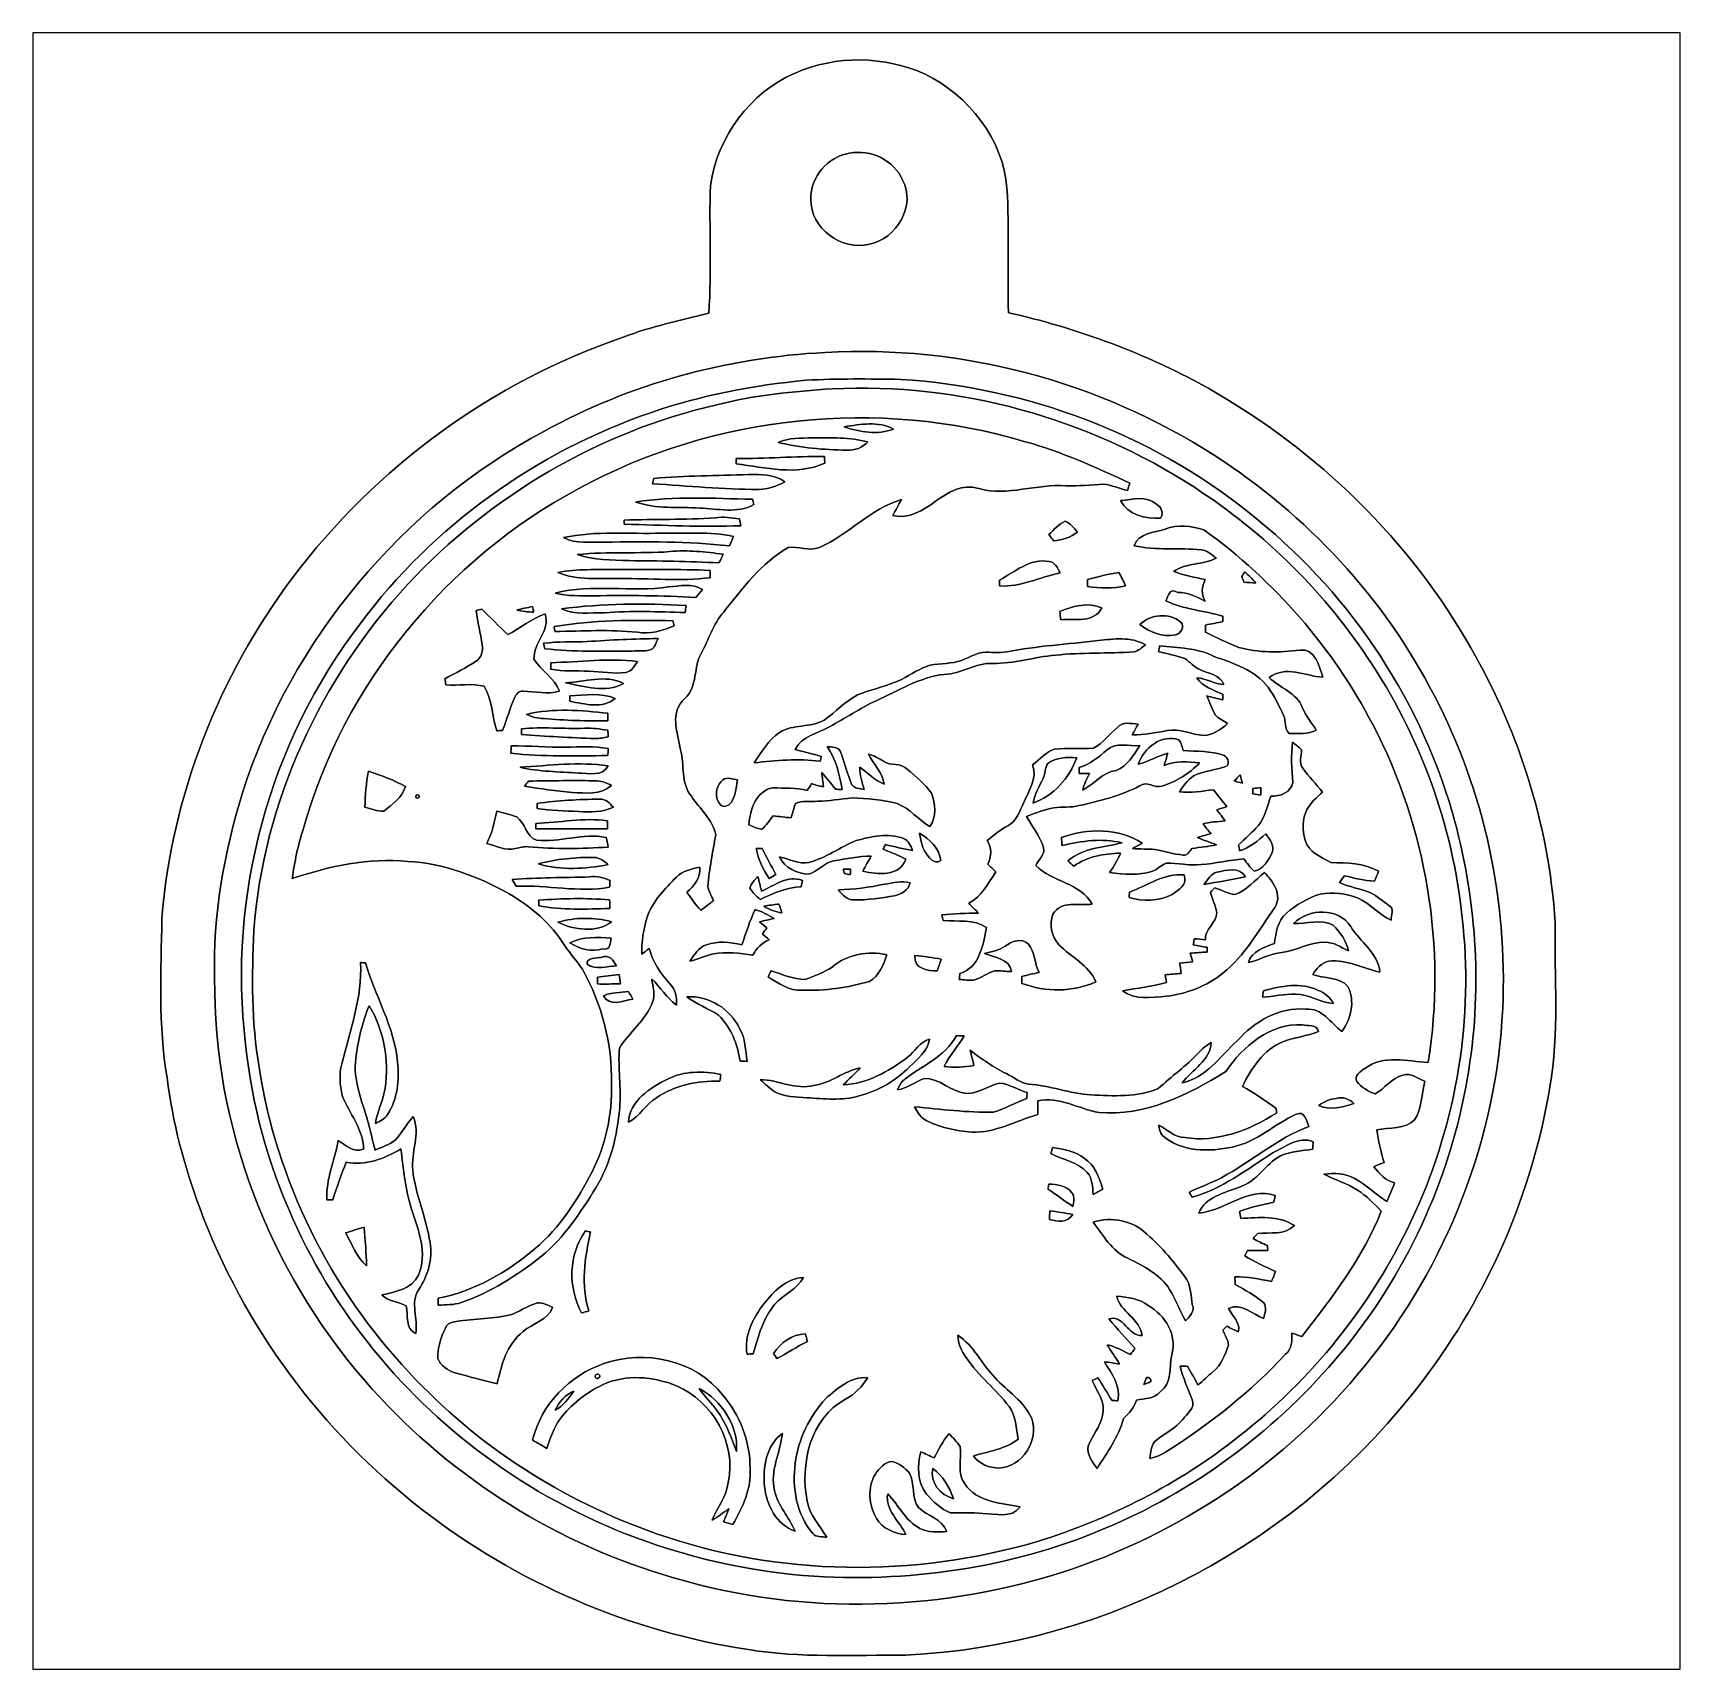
# Model space of a CAD drawing. Header units: centimetres. Extents: x -16.8 to 16.8, y -16.7 to 16.7.
import ezdxf

# ---------------------------------------------------------------- set-up
doc = ezdxf.new("R2010")
doc.units = ezdxf.units.CM
doc.header["$MEASUREMENT"] = 0
doc.layers.add('Layer 1', color=7, linetype='Continuous')

msp = doc.modelspace()

# ---------------------------------------------------------------- linework, layer by layer
at = {"layer": 'Layer 1', "color": 7}
for points, knots in [([(-16.77458, 16.66875), (-16.77458, 16.66875), (16.77458, 16.66875), (16.77458, 16.66875), (16.77458, 16.66875), (16.77458, 16.66875), (16.77458, -16.66875), (16.77458, -16.66875), (16.77458, -16.66875), (16.77458, -16.66875), (-16.77458, -16.66875), (-16.77458, -16.66875), (-16.77458, -16.66875), (-16.77458, -16.66875), (-16.77458, 16.66875), (-16.77458, 16.66875), (-16.77458, 16.66875), (-16.77458, 16.66875), (-16.77458, 16.66875), (-16.77458, 16.66875)], [0, 0, 0, 0, 0.16666667, 0.16666667, 0.16666667, 0.16666667, 0.33333333, 0.33333333, 0.33333333, 0.33333333, 0.5, 0.5, 0.5, 0.5, 0.66666667, 0.66666667, 0.66666667, 0.66666667, 1, 1, 1, 1]), ([(-1.24778, 15.85136), (-2.16606, 15.4559), (-2.83704, 14.55032), (-2.97462, 13.56325), (-2.97462, 13.56325), (-3.00637, 12.69577), (-2.94534, 11.82582), (-3.00884, 10.95869), (-3.00884, 10.95869), (-3.59339, 10.80982), (-4.18641, 10.6867), (-4.75086, 10.46868), (-4.75086, 10.46868), (-7.42209, 9.55887), (-9.79558, 7.81791), (-11.48962, 5.56295), (-11.48962, 5.56295), (-12.99281, 3.55776), (-13.95095, 1.1303), (-14.14639, -1.37266), (-14.14639, -1.37266), (-14.16932, -2.45569), (-14.22294, -3.55), (-14.04267, -4.62315), (-14.04267, -4.62315), (-13.92837, -5.52909), (-13.69589, -6.41844), (-13.37698, -7.27322), (-13.37698, -7.27322), (-12.48163, -9.68587), (-10.89695, -11.83711), (-8.85825, -13.40767), (-8.85825, -13.40767), (-6.93491, -14.91368), (-4.61433, -15.9071), (-2.19992, -16.27258), (-2.19992, -16.27258), (-1.13947, -16.44403), (-0.06315, -16.38159), (1.00612, -16.38229), (1.00612, -16.38229), (5.12057, -16.20026), (9.08297, -14.06419), (11.54783, -10.77277), (11.54783, -10.77277), (12.86722, -9.03146), (13.76856, -6.96807), (14.12028, -4.81048), (14.12028, -4.81048), (14.3196, -3.70593), (14.21306, -2.57845), (14.23, -1.46332), (14.23, -1.46332), (14.10617, 0.56727), (13.45494, 2.55552), (12.41778, 4.30142), (12.41778, 4.30142), (11.1312, 6.50804), (9.20009, 8.31391), (6.96666, 9.53982), (6.96666, 9.53982), (5.74992, 10.1914), (4.44147, 10.66306), (3.09668, 10.96821), (3.09668, 10.96821), (3.06493, 11.81382), (3.11856, 12.66084), (3.06423, 13.50539), (3.06423, 13.50539), (2.98485, 14.5094), (2.28671, 15.38993), (1.39947, 15.82773), (1.39947, 15.82773), (0.57503, 16.20097), (-0.41769, 16.21861), (-1.24778, 15.85136)], [0, 0, 0, 0, 0.05, 0.05, 0.05, 0.05, 0.1, 0.1, 0.1, 0.1, 0.15, 0.15, 0.15, 0.15, 0.2, 0.2, 0.2, 0.2, 0.25, 0.25, 0.25, 0.25, 0.3, 0.3, 0.3, 0.3, 0.35, 0.35, 0.35, 0.35, 0.4, 0.4, 0.4, 0.4, 0.45, 0.45, 0.45, 0.45, 0.5, 0.5, 0.5, 0.5, 0.55, 0.55, 0.55, 0.55, 0.6, 0.6, 0.6, 0.6, 0.65, 0.65, 0.65, 0.65, 0.7, 0.7, 0.7, 0.7, 0.75, 0.75, 0.75, 0.75, 0.8, 0.8, 0.8, 0.8, 0.85, 0.85, 0.85, 0.85, 0.9, 0.9, 0.9, 0.9, 1, 1, 1, 1]), ([(-0.14358, 14.21765), (0.28399, 14.30337), (0.76553, 14.07795), (0.93768, 13.6719), (0.93768, 13.6719), (1.22096, 13.15261), (0.81456, 12.47493), (0.26529, 12.36486), (0.26529, 12.36486), (-0.29492, 12.21705), (-0.94897, 12.68977), (-0.92886, 13.28208), (-0.92886, 13.28208), (-0.94933, 13.73117), (-0.57891, 14.14639), (-0.14358, 14.21765)], [0, 0, 0, 0, 0.2, 0.2, 0.2, 0.2, 0.4, 0.4, 0.4, 0.4, 0.6, 0.6, 0.6, 0.6, 1, 1, 1, 1]), ([(-0.63676, 10.15753), (2.13713, 10.32016), (4.95018, 9.56416), (7.28592, 8.06274), (7.28592, 8.06274), (9.16975, 6.85165), (10.74808, 5.15655), (11.77149, 3.16054), (11.77149, 3.16054), (12.7949, 1.21285), (13.26233, -1.01459), (13.16214, -3.20922), (13.16214, -3.20922), (13.0362, -5.85435), (12.03078, -8.44515), (10.35121, -10.49126), (10.35121, -10.49126), (8.75877, -12.46293), (6.57013, -13.93649), (4.15819, -14.70731), (4.15819, -14.70731), (1.54517, -15.53316), (-1.32715, -15.57479), (-3.94406, -14.74188), (-3.94406, -14.74188), (-6.28474, -14.02927), (-8.41375, -12.63826), (-10.01501, -10.79041), (-10.01501, -10.79041), (-11.96763, -8.53899), (-13.10499, -5.58024), (-13.07359, -2.59292), (-13.07359, -2.59292), (-13.11099, -1.31163), (-12.88062, -0.03916), (-12.50738, 1.18216), (-12.50738, 1.18216), (-11.51643, 4.30953), (-9.25724, 7.00546), (-6.36588, 8.55098), (-6.36588, 8.55098), (-4.61257, 9.51794), (-2.63525, 10.05946), (-0.63676, 10.15753), (-0.63676, 10.15753), (-0.63676, 10.15753), (-0.63676, 10.15753), (-0.63676, 10.15753)], [0, 0, 0, 0, 0.07692308, 0.07692308, 0.07692308, 0.07692308, 0.15384615, 0.15384615, 0.15384615, 0.15384615, 0.23076923, 0.23076923, 0.23076923, 0.23076923, 0.30769231, 0.30769231, 0.30769231, 0.30769231, 0.38461538, 0.38461538, 0.38461538, 0.38461538, 0.46153846, 0.46153846, 0.46153846, 0.46153846, 0.53846154, 0.53846154, 0.53846154, 0.53846154, 0.61538462, 0.61538462, 0.61538462, 0.61538462, 0.69230769, 0.69230769, 0.69230769, 0.69230769, 0.76923077, 0.76923077, 0.76923077, 0.76923077, 0.84615385, 0.84615385, 0.84615385, 0.84615385, 1, 1, 1, 1]), ([(-1.02482, 9.59097), (-2.0955, 9.49184), (-3.15983, 9.28652), (-4.17759, 8.93586), (-4.17759, 8.93586), (-6.52074, 8.13541), (-8.62259, 6.6227), (-10.10497, 4.63691), (-10.10497, 4.63691), (-11.9567, 2.22744), (-12.8143, -0.91899), (-12.44388, -3.93559), (-12.44388, -3.93559), (-12.31688, -5.16326), (-11.99021, -6.37081), (-11.47868, -7.49441), (-11.47868, -7.49441), (-10.57028, -9.54405), (-9.06004, -11.31006), (-7.21431, -12.57653), (-7.21431, -12.57653), (-5.28814, -13.90403), (-2.98626, -14.67167), (-0.65158, -14.78986), (-0.65158, -14.78986), (1.40511, -14.88087), (3.49779, -14.52739), (5.37386, -13.66591), (5.37386, -13.66591), (7.1561, -12.86228), (8.73548, -11.62473), (9.96562, -10.10673), (9.96562, -10.10673), (11.27619, -8.48854), (12.15143, -6.52074), (12.47034, -4.46264), (12.47034, -4.46264), (12.75115, -2.71956), (12.6178, -0.91616), (12.13944, 0.78105), (12.13944, 0.78105), (11.44058, 3.18699), (9.96139, 5.35234), (7.99042, 6.89681), (7.99042, 6.89681), (5.98276, 8.50547), (3.46322, 9.44739), (0.90029, 9.60967), (0.90029, 9.60967), (0.25859, 9.61778), (-0.38418, 9.62942), (-1.02482, 9.59097)], [0, 0, 0, 0, 0.07142857, 0.07142857, 0.07142857, 0.07142857, 0.14285714, 0.14285714, 0.14285714, 0.14285714, 0.21428571, 0.21428571, 0.21428571, 0.21428571, 0.28571429, 0.28571429, 0.28571429, 0.28571429, 0.35714286, 0.35714286, 0.35714286, 0.35714286, 0.42857143, 0.42857143, 0.42857143, 0.42857143, 0.5, 0.5, 0.5, 0.5, 0.57142857, 0.57142857, 0.57142857, 0.57142857, 0.64285714, 0.64285714, 0.64285714, 0.64285714, 0.71428571, 0.71428571, 0.71428571, 0.71428571, 0.78571429, 0.78571429, 0.78571429, 0.78571429, 0.85714286, 0.85714286, 0.85714286, 0.85714286, 1, 1, 1, 1]), ([(-0.49565, 9.4174), (2.09409, 9.54793), (4.71099, 8.82227), (6.88199, 7.4101), (6.88199, 7.4101), (8.32132, 6.47382), (9.57368, 5.24439), (10.50149, 3.79695), (10.50149, 3.79695), (11.54853, 2.20874), (12.18706, 0.35772), (12.35604, -1.53599), (12.35604, -1.53599), (12.56101, -3.58916), (12.17612, -5.68784), (11.29277, -7.54909), (11.29277, -7.54909), (10.48738, -9.26147), (9.26606, -10.77383), (7.77628, -11.93835), (7.77628, -11.93835), (6.56555, -12.89861), (5.16396, -13.61017), (3.69006, -14.06807), (3.69006, -14.06807), (1.16875, -14.8082), (-1.58715, -14.78456), (-4.07141, -13.91003), (-4.07141, -13.91003), (-5.98241, -13.24222), (-7.73642, -12.11686), (-9.11013, -10.62743), (-9.11013, -10.62743), (-10.71809, -8.91963), (-11.81382, -6.72571), (-12.16801, -4.40373), (-12.16801, -4.40373), (-12.33029, -3.48544), (-12.31159, -2.54776), (-12.27808, -1.6196), (-12.27808, -1.6196), (-12.07805, 1.00048), (-10.9153, 3.51049), (-9.14012, 5.43595), (-9.14012, 5.43595), (-7.46125, 7.23441), (-5.24757, 8.54534), (-2.84409, 9.09108), (-2.84409, 9.09108), (-2.07645, 9.28899), (-1.28446, 9.36625), (-0.49565, 9.4174), (-0.49565, 9.4174), (-0.49565, 9.4174), (-0.49565, 9.4174), (-0.49565, 9.4174)], [0, 0, 0, 0, 0.06666667, 0.06666667, 0.06666667, 0.06666667, 0.13333333, 0.13333333, 0.13333333, 0.13333333, 0.2, 0.2, 0.2, 0.2, 0.26666667, 0.26666667, 0.26666667, 0.26666667, 0.33333333, 0.33333333, 0.33333333, 0.33333333, 0.4, 0.4, 0.4, 0.4, 0.46666667, 0.46666667, 0.46666667, 0.46666667, 0.53333333, 0.53333333, 0.53333333, 0.53333333, 0.6, 0.6, 0.6, 0.6, 0.66666667, 0.66666667, 0.66666667, 0.66666667, 0.73333333, 0.73333333, 0.73333333, 0.73333333, 0.8, 0.8, 0.8, 0.8, 0.86666667, 0.86666667, 0.86666667, 0.86666667, 1, 1, 1, 1]), ([(-5.65856, 7.38505), (-8.35519, 5.94642), (-10.44751, 3.38984), (-11.27231, 0.44133), (-11.27231, 0.44133), (-11.3732, 0.1143), (-11.44905, -0.22049), (-11.49138, -0.56021), (-11.49138, -0.56021), (-10.73573, -0.30974), (-9.93987, -0.13264), (-9.13941, -0.21202), (-9.13941, -0.21202), (-8.40811, -0.24977), (-7.71208, -0.51929), (-7.07708, -0.8703), (-7.07708, -0.8703), (-6.62623, -1.13065), (-6.21806, -1.48449), (-5.9436, -1.93075), (-5.9436, -1.93075), (-5.83071, -2.09444), (-5.69278, -2.24014), (-5.58271, -2.40665), (-5.58271, -2.40665), (-5.18583, -3.11644), (-4.97417, -3.9303), (-4.99075, -4.74486), (-4.99075, -4.74486), (-4.97523, -5.36152), (-5.10364, -5.98523), (-5.38515, -6.53556), (-5.38515, -6.53556), (-5.68537, -7.11165), (-6.04132, -7.67539), (-6.54368, -8.09696), (-6.54368, -8.09696), (-7.11059, -8.58097), (-7.78228, -8.96796), (-8.51994, -9.11225), (-8.51994, -9.11225), (-8.52029, -9.14717), (-8.52135, -9.21702), (-8.5217, -9.25195), (-8.5217, -9.25195), (-8.36401, -9.24842), (-8.20208, -9.25019), (-8.05039, -9.2008), (-8.05039, -9.2008), (-7.45208, -8.99442), (-6.91268, -8.64694), (-6.41703, -8.25782), (-6.41703, -8.25782), (-5.95348, -7.87788), (-5.62293, -7.36565), (-5.30895, -6.86259), (-5.30895, -6.86259), (-5.00803, -6.37258), (-4.87539, -5.80143), (-4.82388, -5.23416), (-4.82388, -5.23416), (-4.78684, -4.82917), (-4.86057, -4.42066), (-4.82988, -4.01743), (-4.82988, -4.01743), (-4.62986, -3.68794), (-4.28907, -3.45123), (-4.15361, -3.0794), (-4.15361, -3.0794), (-4.09363, -2.92629), (-4.14937, -2.76366), (-4.16701, -2.60879), (-4.16701, -2.60879), (-3.99203, -2.77707), (-3.86715, -2.99685), (-3.66642, -3.13796), (-3.66642, -3.13796), (-3.66078, -2.98238), (-3.68476, -2.81975), (-3.80083, -2.70757), (-3.80083, -2.70757), (-3.98956, -2.49731), (-4.14549, -2.26201), (-4.22593, -1.98826), (-4.22593, -1.98826), (-4.27461, -2.026), (-4.32329, -2.0641), (-4.37198, -2.1022), (-4.37198, -2.1022), (-4.3815, -1.84644), (-4.34023, -1.58891), (-4.26403, -1.34549), (-4.26403, -1.34549), (-4.15149, -1.02094), (-3.90172, -0.77082), (-3.66748, -0.52987), (-3.66748, -0.52987), (-3.53942, -0.40428), (-3.36056, -0.3623), (-3.18982, -0.32985), (-3.18982, -0.32985), (-3.16971, -0.54928), (-3.30447, -0.70838), (-3.45581, -0.84032), (-3.45581, -0.84032), (-3.36515, -0.96555), (-3.27731, -1.09538), (-3.17041, -1.20826), (-3.17041, -1.20826), (-3.08328, -1.14406), (-2.9972, -1.07879), (-2.91218, -1.01177), (-2.91218, -1.01177), (-2.95346, -0.91546), (-3.00814, -0.82268), (-3.02683, -0.71861), (-3.02683, -0.71861), (-2.99685, -0.36618), (-2.92982, -0.01799), (-2.86491, 0.32914), (-2.86491, 0.32914), (-2.92841, 0.641), (-3.19652, 0.86007), (-3.36338, 1.11619), (-3.36338, 1.11619), (-3.58352, 1.38218), (-3.4992, 1.75048), (-3.58246, 2.06304), (-3.58246, 2.06304), (-3.65054, 2.40383), (-3.81141, 2.83669), (-3.49497, 3.10868), (-3.49497, 3.10868), (-3.23144, 3.35068), (-3.32528, 3.74932), (-3.15877, 4.04036), (-3.15877, 4.04036), (-3.00637, 4.31271), (-2.91747, 4.62174), (-2.71216, 4.86269), (-2.71216, 4.86269), (-2.32234, 5.34741), (-1.93993, 5.86846), (-1.39136, 6.18419), (-1.39136, 6.18419), (-1.18286, 6.217), (-0.95885, 6.09812), (-0.75494, 6.18525), (-0.75494, 6.18525), (-0.16051, 6.44207), (0.28293, 6.97794), (0.91405, 7.15892), (0.91405, 7.15892), (0.86078, 7.04921), (0.79728, 6.94514), (0.74048, 6.83754), (0.74048, 6.83754), (1.41429, 6.6675), (1.80763, 7.59284), (2.48849, 7.38505), (2.48849, 7.38505), (3.08116, 7.21713), (3.67312, 7.49371), (4.27037, 7.43797), (4.27037, 7.43797), (4.52437, 7.43197), (4.77802, 7.46372), (5.03167, 7.47395), (5.03167, 7.47395), (5.19924, 7.4549), (5.35693, 7.38399), (5.52132, 7.34695), (5.52132, 7.34695), (5.53614, 7.39563), (5.55096, 7.44396), (5.56613, 7.49229), (5.56613, 7.49229), (4.87609, 7.82073), (4.17583, 8.13506), (3.43747, 8.33931), (3.43747, 8.33931), (0.43886, 9.23361), (-2.91077, 8.8833), (-5.65856, 7.38505), (-5.65856, 7.38505), (-5.65856, 7.38505), (-5.65856, 7.38505), (-5.65856, 7.38505)], [0, 0, 0, 0, 0.02083333, 0.02083333, 0.02083333, 0.02083333, 0.04166667, 0.04166667, 0.04166667, 0.04166667, 0.0625, 0.0625, 0.0625, 0.0625, 0.08333333, 0.08333333, 0.08333333, 0.08333333, 0.10416667, 0.10416667, 0.10416667, 0.10416667, 0.125, 0.125, 0.125, 0.125, 0.14583333, 0.14583333, 0.14583333, 0.14583333, 0.16666667, 0.16666667, 0.16666667, 0.16666667, 0.1875, 0.1875, 0.1875, 0.1875, 0.20833333, 0.20833333, 0.20833333, 0.20833333, 0.22916667, 0.22916667, 0.22916667, 0.22916667, 0.25, 0.25, 0.25, 0.25, 0.27083333, 0.27083333, 0.27083333, 0.27083333, 0.29166667, 0.29166667, 0.29166667, 0.29166667, 0.3125, 0.3125, 0.3125, 0.3125, 0.33333333, 0.33333333, 0.33333333, 0.33333333, 0.35416667, 0.35416667, 0.35416667, 0.35416667, 0.375, 0.375, 0.375, 0.375, 0.39583333, 0.39583333, 0.39583333, 0.39583333, 0.41666667, 0.41666667, 0.41666667, 0.41666667, 0.4375, 0.4375, 0.4375, 0.4375, 0.45833333, 0.45833333, 0.45833333, 0.45833333, 0.47916667, 0.47916667, 0.47916667, 0.47916667, 0.5, 0.5, 0.5, 0.5, 0.52083333, 0.52083333, 0.52083333, 0.52083333, 0.54166667, 0.54166667, 0.54166667, 0.54166667, 0.5625, 0.5625, 0.5625, 0.5625, 0.58333333, 0.58333333, 0.58333333, 0.58333333, 0.60416667, 0.60416667, 0.60416667, 0.60416667, 0.625, 0.625, 0.625, 0.625, 0.64583333, 0.64583333, 0.64583333, 0.64583333, 0.66666667, 0.66666667, 0.66666667, 0.66666667, 0.6875, 0.6875, 0.6875, 0.6875, 0.70833333, 0.70833333, 0.70833333, 0.70833333, 0.72916667, 0.72916667, 0.72916667, 0.72916667, 0.75, 0.75, 0.75, 0.75, 0.77083333, 0.77083333, 0.77083333, 0.77083333, 0.79166667, 0.79166667, 0.79166667, 0.79166667, 0.8125, 0.8125, 0.8125, 0.8125, 0.83333333, 0.83333333, 0.83333333, 0.83333333, 0.85416667, 0.85416667, 0.85416667, 0.85416667, 0.875, 0.875, 0.875, 0.875, 0.89583333, 0.89583333, 0.89583333, 0.89583333, 0.91666667, 0.91666667, 0.91666667, 0.91666667, 0.9375, 0.9375, 0.9375, 0.9375, 0.95833333, 0.95833333, 0.95833333, 0.95833333, 1, 1, 1, 1]), ([(-0.25012, 8.64447), (0.08043, 8.68962), (0.44591, 8.76759), (0.75389, 8.59755), (0.75389, 8.59755), (0.42686, 8.47055), (0.07056, 8.53228), (-0.25012, 8.64447)], [0, 0, 0, 0, 0.33333333, 0.33333333, 0.33333333, 0.33333333, 1, 1, 1, 1]), ([(-1.59597, 8.32661), (-1.37795, 8.42257), (-1.13312, 8.41093), (-0.89994, 8.4201), (-0.89994, 8.4201), (-0.52211, 8.4201), (-0.13582, 8.43492), (0.23319, 8.33508), (0.23319, 8.33508), (0.11853, 8.22642), (-0.02999, 8.14917), (-0.19438, 8.16963), (-0.19438, 8.16963), (-0.66393, 8.1721), (-1.13912, 8.21372), (-1.59597, 8.32661)], [0, 0, 0, 0, 0.2, 0.2, 0.2, 0.2, 0.4, 0.4, 0.4, 0.4, 0.6, 0.6, 0.6, 0.6, 1, 1, 1, 1]), ([(-2.45251, 7.9943), (-1.85279, 7.99394), (-1.25448, 8.04545), (-0.65511, 8.03487), (-0.65511, 8.03487), (-0.65299, 8.00206), (-0.64841, 7.93609), (-0.64629, 7.90293), (-0.64629, 7.90293), (-1.22096, 7.63834), (-1.85314, 7.81614), (-2.44898, 7.88741), (-2.44898, 7.88741), (-2.45004, 7.91422), (-2.45181, 7.96784), (-2.45251, 7.9943)], [0, 0, 0, 0, 0.2, 0.2, 0.2, 0.2, 0.4, 0.4, 0.4, 0.4, 0.6, 0.6, 0.6, 0.6, 1, 1, 1, 1]), ([(-4.12679, 7.59107), (-3.48791, 7.6514), (-2.84515, 7.64152), (-2.20451, 7.67186), (-2.20451, 7.67186), (-1.95545, 7.66586), (-1.66617, 7.68456), (-1.4605, 7.52016), (-1.4605, 7.52016), (-1.62807, 7.44044), (-1.80411, 7.36424), (-1.99425, 7.36882), (-1.99425, 7.36882), (-2.71498, 7.36141), (-3.43288, 7.4422), (-4.15184, 7.48277), (-4.15184, 7.48277), (-4.14549, 7.50993), (-4.13314, 7.56391), (-4.12679, 7.59107)], [0, 0, 0, 0, 0.16666667, 0.16666667, 0.16666667, 0.16666667, 0.33333333, 0.33333333, 0.33333333, 0.33333333, 0.5, 0.5, 0.5, 0.5, 0.66666667, 0.66666667, 0.66666667, 0.66666667, 1, 1, 1, 1]), ([(-4.49827, 7.10918), (-3.71263, 7.24218), (-2.90936, 7.17832), (-2.11702, 7.16915), (-2.11702, 7.16915), (-2.11032, 7.14199), (-2.09691, 7.08801), (-2.08986, 7.06085), (-2.08986, 7.06085), (-2.42923, 6.864), (-2.82469, 6.98006), (-3.1937, 6.98571), (-3.1937, 6.98571), (-3.62761, 7.0164), (-4.07952, 6.96489), (-4.49827, 7.10918)], [0, 0, 0, 0, 0.2, 0.2, 0.2, 0.2, 0.4, 0.4, 0.4, 0.4, 0.6, 0.6, 0.6, 0.6, 1, 1, 1, 1]), ([(5.38021, 7.14163), (5.52168, 6.84389), (5.89351, 6.76804), (6.19266, 6.78427), (6.19266, 6.78427), (6.26216, 6.88516), (6.20959, 7.00722), (6.11293, 7.06543), (6.11293, 7.06543), (5.90621, 7.24923), (5.62575, 7.15998), (5.38021, 7.14163), (5.38021, 7.14163), (5.38021, 7.14163), (5.38021, 7.14163), (5.38021, 7.14163)], [0, 0, 0, 0, 0.2, 0.2, 0.2, 0.2, 0.4, 0.4, 0.4, 0.4, 0.6, 0.6, 0.6, 0.6, 1, 1, 1, 1]), ([(-2.87443, 6.79062), (-2.71004, 6.80861), (-2.54459, 6.79697), (-2.38266, 6.76487), (-2.38266, 6.76487), (-2.37419, 6.71901), (-2.36502, 6.67314), (-2.3562, 6.62728), (-2.3562, 6.62728), (-3.14748, 6.59624), (-3.93876, 6.63822), (-4.72969, 6.65798), (-4.72969, 6.65798), (-4.7304, 6.67914), (-4.73146, 6.72218), (-4.73181, 6.7437), (-4.73181, 6.7437), (-4.11268, 6.76063), (-3.4925, 6.74582), (-2.87443, 6.79062)], [0, 0, 0, 0, 0.16666667, 0.16666667, 0.16666667, 0.16666667, 0.33333333, 0.33333333, 0.33333333, 0.33333333, 0.5, 0.5, 0.5, 0.5, 0.66666667, 0.66666667, 0.66666667, 0.66666667, 1, 1, 1, 1]), ([(3.91795, 6.44948), (3.95005, 6.40574), (3.98216, 6.36199), (4.01461, 6.3179), (4.01461, 6.3179), (4.19029, 6.33554), (4.36386, 6.38634), (4.50109, 6.50064), (4.50109, 6.50064), (4.4263, 6.58177), (4.35681, 6.67632), (4.25168, 6.71971), (4.25168, 6.71971), (4.11727, 6.66291), (4.02449, 6.54367), (3.91795, 6.44948), (3.91795, 6.44948), (3.91795, 6.44948), (3.91795, 6.44948), (3.91795, 6.44948)], [0, 0, 0, 0, 0.16666667, 0.16666667, 0.16666667, 0.16666667, 0.33333333, 0.33333333, 0.33333333, 0.33333333, 0.5, 0.5, 0.5, 0.5, 0.66666667, 0.66666667, 0.66666667, 0.66666667, 1, 1, 1, 1]), ([(-5.96724, 6.38528), (-5.31142, 6.52921), (-4.63409, 6.45654), (-3.96875, 6.47559), (-3.96875, 6.47559), (-3.48298, 6.46042), (-2.98415, 6.5211), (-2.50684, 6.4068), (-2.50684, 6.4068), (-2.5333, 6.34294), (-2.56117, 6.2798), (-2.58939, 6.21665), (-2.58939, 6.21665), (-3.43394, 6.31084), (-4.28413, 6.30872), (-5.13292, 6.2925), (-5.13292, 6.2925), (-5.41091, 6.30379), (-5.71112, 6.24875), (-5.96724, 6.38528)], [0, 0, 0, 0, 0.16666667, 0.16666667, 0.16666667, 0.16666667, 0.33333333, 0.33333333, 0.33333333, 0.33333333, 0.5, 0.5, 0.5, 0.5, 0.66666667, 0.66666667, 0.66666667, 0.66666667, 1, 1, 1, 1]), ([(6.28862, 6.55814), (6.06072, 6.47735), (5.74675, 6.48864), (5.65503, 6.21982), (5.65503, 6.21982), (6.10411, 6.12211), (6.56872, 6.18102), (7.02345, 6.13481), (7.02345, 6.13481), (7.14269, 6.12175), (7.23653, 6.04026), (7.32755, 5.96971), (7.32755, 5.96971), (7.05838, 5.81942), (6.71724, 5.88045), (6.46606, 5.6963), (6.46606, 5.6963), (6.67173, 5.61728), (6.88904, 5.57812), (7.10353, 5.52909), (7.10353, 5.52909), (7.02839, 5.38692), (7.01851, 5.22958), (7.10106, 5.08811), (7.10106, 5.08811), (6.92714, 5.17843), (6.74793, 5.2772), (6.54403, 5.26838), (6.54403, 5.26838), (6.36834, 5.37175), (6.35635, 5.18936), (6.29744, 5.10046), (6.29744, 5.10046), (6.6615, 4.91808), (7.07602, 4.9022), (7.46019, 4.78473), (7.46019, 4.78473), (7.46019, 4.75721), (7.46019, 4.70147), (7.46019, 4.6736), (7.46019, 4.6736), (7.34307, 4.64926), (7.22454, 4.62739), (7.10777, 4.60446), (7.10777, 4.60446), (7.10777, 4.55683), (7.10777, 4.50921), (7.10847, 4.46123), (7.10847, 4.46123), (7.32861, 4.3494), (7.55121, 4.24215), (7.78016, 4.14937), (7.78016, 4.14937), (8.18727, 4.03684), (8.61836, 4.03931), (9.03499, 4.09328), (9.03499, 4.09328), (9.32744, 4.13491), (9.43681, 3.76096), (9.49607, 3.54013), (9.49607, 3.54013), (9.13306, 3.56905), (8.73972, 3.78707), (8.40564, 3.5373), (8.40564, 3.5373), (8.62012, 3.31717), (8.96514, 3.23074), (9.08085, 2.92382), (9.08085, 2.92382), (9.15141, 2.75625), (9.26359, 2.61338), (9.3659, 2.46451), (9.3659, 2.46451), (9.2008, 2.37067), (8.99336, 2.39536), (8.81098, 2.39571), (8.81098, 2.39571), (8.71502, 2.48991), (8.75489, 2.65324), (8.69985, 2.76507), (8.69985, 2.76507), (8.60742, 2.96369), (8.50618, 3.15913), (8.38376, 3.34081), (8.38376, 3.34081), (8.11601, 3.68371), (7.68985, 3.81917), (7.29827, 3.95817), (7.29827, 3.95817), (6.95325, 4.13526), (6.55179, 4.14584), (6.17467, 4.17865), (6.17467, 4.17865), (6.16832, 4.15008), (6.15632, 4.09328), (6.14997, 4.06471), (6.14997, 4.06471), (6.32777, 4.01532), (6.51051, 3.98604), (6.68443, 3.92112), (6.68443, 3.92112), (6.79591, 3.85233), (6.87846, 3.74015), (7.00405, 3.69253), (7.00405, 3.69253), (7.17479, 3.61315), (7.40092, 3.5881), (7.48489, 3.39302), (7.48489, 3.39302), (7.29192, 3.39407), (7.12787, 3.5239), (6.93385, 3.52601), (6.93385, 3.52601), (7.05485, 3.34433), (7.2711, 3.27978), (7.45913, 3.19229), (7.45913, 3.19229), (7.45949, 3.16371), (7.45984, 3.10656), (7.46019, 3.07799), (7.46019, 3.07799), (7.35118, 3.10374), (7.24359, 3.13372), (7.13493, 3.15983), (7.13493, 3.15983), (7.18961, 3.03107), (7.24676, 2.90407), (7.30285, 2.77566), (7.30285, 2.77566), (7.37235, 2.69734), (7.47466, 2.65606), (7.55932, 2.59503), (7.55932, 2.59503), (7.42386, 2.47191), (7.25981, 2.36291), (7.07178, 2.35338), (7.07178, 2.35338), (6.82131, 2.36961), (6.5846, 2.50049), (6.32919, 2.45251), (6.32919, 2.45251), (6.09318, 2.413), (5.85717, 2.36326), (5.61693, 2.36608), (5.61693, 2.36608), (5.65538, 2.43981), (5.6963, 2.51213), (5.73617, 2.58516), (5.73617, 2.58516), (5.59188, 2.59115), (5.42502, 2.64689), (5.31707, 2.51389), (5.31707, 2.51389), (5.14209, 2.38901), (5.02461, 2.18616), (4.82529, 2.09656), (4.82529, 2.09656), (4.56071, 2.06798), (4.29084, 2.10679), (4.02625, 2.07327), (4.02625, 2.07327), (3.85727, 2.00625), (3.72745, 1.86725), (3.58775, 1.75472), (3.58775, 1.75472), (3.69147, 1.47743), (3.49885, 1.22202), (3.40395, 0.97261), (3.40395, 0.97261), (3.31611, 0.8128), (3.26072, 0.6036), (3.08575, 0.51611), (3.08575, 0.51611), (2.93053, 0.43568), (2.79682, 0.32138), (2.66206, 0.21131), (2.66206, 0.21131), (2.76366, 0.06315), (2.74779, -0.11113), (2.67723, -0.26846), (2.67723, -0.26846), (2.73015, -0.32032), (2.78412, -0.37112), (2.83845, -0.42228), (2.83845, -0.42228), (2.68252, -0.65723), (2.54988, -0.93204), (2.28635, -1.06327), (2.28635, -1.06327), (2.34879, -1.13312), (2.419, -1.19592), (2.48356, -1.264), (2.48356, -1.264), (2.23449, -1.26965), (1.98508, -1.27106), (1.73814, -1.30351), (1.73814, -1.30351), (1.74484, -1.33209), (1.75824, -1.38889), (1.7653, -1.41746), (1.7653, -1.41746), (2.06128, -1.44286), (2.39148, -1.38077), (2.64795, -1.5621), (2.64795, -1.5621), (2.58374, -1.91523), (2.50155, -2.37631), (2.10644, -2.49802), (2.10644, -2.49802), (2.10291, -2.52801), (2.09585, -2.58763), (2.09232, -2.61726), (2.09232, -2.61726), (2.19216, -2.62537), (2.29059, -2.63701), (2.39183, -2.63102), (2.39183, -2.63102), (2.54282, -2.5968), (2.66206, -2.48214), (2.81129, -2.44263), (2.81129, -2.44263), (2.92559, -2.43523), (3.03953, -2.4578), (3.15419, -2.45674), (3.15419, -2.45674), (3.11679, -2.17664), (2.8067, -2.18228), (2.6095, -2.08703), (2.6095, -2.08703), (2.75414, -2.05246), (2.90513, -2.03024), (3.02719, -1.9371), (3.02719, -1.9371), (3.16336, -1.84185), (3.36268, -1.76213), (3.50273, -1.89583), (3.50273, -1.89583), (3.63961, -2.0574), (3.61844, -2.29164), (3.72039, -2.47438), (3.72039, -2.47438), (3.60186, -2.49837), (3.4865, -2.52589), (3.37009, -2.55552), (3.37009, -2.55552), (3.37009, -2.60279), (3.37009, -2.65042), (3.37079, -2.69804), (3.37079, -2.69804), (3.85445, -2.8769), (4.40408, -2.87973), (4.87786, -2.66665), (4.87786, -2.66665), (4.72934, -2.32128), (4.37268, -2.16535), (4.12362, -1.90888), (4.12362, -1.90888), (3.9691, -1.74696), (3.92148, -1.49154), (4.00121, -1.28517), (4.00121, -1.28517), (4.16772, -1.00013), (4.53496, -1.12148), (4.79813, -1.08479), (4.79813, -1.08479), (4.56777, -0.64417), (3.98321, -0.63571), (3.65301, -0.2988), (3.65301, -0.2988), (3.70276, -0.18133), (3.84422, -0.07549), (3.80682, 0.06456), (3.80682, 0.06456), (3.74438, 0.30233), (3.58034, 0.49318), (3.46216, 0.70379), (3.46216, 0.70379), (3.64419, 0.77011), (3.82623, 0.84208), (4.01638, 0.88265), (4.01638, 0.88265), (4.18924, 0.90664), (4.36739, 0.88089), (4.53849, 0.92393), (4.53849, 0.92393), (4.95794, 1.02411), (5.38339, 1.12324), (5.76721, 1.3268), (5.76721, 1.3268), (5.9122, 1.43827), (6.0706, 1.27106), (6.22512, 1.32256), (6.22512, 1.32256), (6.51263, 1.41676), (6.78074, 1.57656), (6.98888, 1.79811), (6.98888, 1.79811), (6.74582, 1.81575), (6.49746, 1.84044), (6.2671, 1.74378), (6.2671, 1.74378), (6.2925, 1.82598), (6.31684, 1.90853), (6.33871, 1.99143), (6.33871, 1.99143), (6.13375, 1.93111), (5.94536, 1.82563), (5.74005, 1.76601), (5.74005, 1.76601), (5.84235, 2.09585), (6.21594, 2.39219), (6.56696, 2.26272), (6.56696, 2.26272), (6.6227, 2.20557), (6.6294, 2.1209), (6.65409, 2.04823), (6.65409, 2.04823), (6.93138, 2.02318), (7.21995, 2.04399), (7.487, 1.9491), (7.487, 1.9491), (7.57202, 1.90747), (7.62071, 1.73743), (7.50182, 1.71309), (7.50182, 1.71309), (7.31767, 1.651), (7.11906, 1.63654), (6.93843, 1.56422), (6.93843, 1.56422), (6.77545, 1.49789), (6.67314, 1.3462), (6.57684, 1.20721), (6.57684, 1.20721), (6.80826, 1.17687), (7.04039, 1.21991), (7.2704, 1.24742), (7.2704, 1.24742), (7.35753, 1.1303), (7.44961, 1.01671), (7.5438, 0.90523), (7.5438, 0.90523), (7.47642, 0.88336), (7.40869, 0.86219), (7.34131, 0.84102), (7.34131, 0.84102), (7.39528, 0.76412), (7.45349, 0.69039), (7.50923, 0.61454), (7.50923, 0.61454), (7.35647, 0.59549), (7.20266, 0.5902), (7.05273, 0.55598), (7.05273, 0.55598), (7.10671, 0.48719), (7.16421, 0.42086), (7.22101, 0.35384), (7.22101, 0.35384), (7.12929, 0.32914), (7.03862, 0.30339), (6.94831, 0.27623), (6.94831, 0.27623), (7.07319, 0.21625), (7.20443, 0.17498), (7.3346, 0.12771), (7.3346, 0.12771), (7.1695, 0.09102), (6.99946, 0.0762), (6.83295, 0.05115), (6.83295, 0.05115), (6.77933, 0.00035), (6.74123, -0.10548), (6.65162, -0.0822), (6.65162, -0.0822), (6.45619, -0.06738), (6.27062, 0.00035), (6.07871, 0.03069), (6.07871, 0.03069), (5.92667, 0.04763), (5.77356, 0.03387), (5.62116, 0.04833), (5.62116, 0.04833), (5.68784, 0.08467), (5.75451, 0.12065), (5.82119, 0.15628), (5.82119, 0.15628), (5.34458, 0.47202), (4.70041, 0.46814), (4.17654, 0.27623), (4.17654, 0.27623), (4.17901, 0.22084), (4.18183, 0.1651), (4.185, 0.10936), (4.185, 0.10936), (4.58435, 0.20779), (5.00274, 0.26388), (5.40914, 0.16722), (5.40914, 0.16722), (5.03096, 0.07444), (4.61363, 0.06562), (4.30283, -0.20249), (4.30283, -0.20249), (4.3434, -0.23671), (4.38467, -0.27164), (4.42595, -0.30621), (4.42595, -0.30621), (4.70429, -0.11148), (5.04366, -0.05362), (5.37669, -0.0441), (5.37669, -0.0441), (5.32377, -0.18697), (5.24016, -0.31468), (5.1562, -0.44097), (5.1562, -0.44097), (5.44477, -0.47449), (5.7471, -0.50236), (6.02932, -0.41346), (6.02932, -0.41346), (6.12951, -0.37394), (6.2043, -0.28822), (6.30484, -0.24871), (6.30484, -0.24871), (6.54438, -0.2413), (6.78109, -0.30762), (7.02134, -0.27728), (7.02134, -0.27728), (7.31167, -0.25188), (7.59742, -0.18838), (7.88776, -0.16016), (7.88776, -0.16016), (7.95726, -0.24306), (8.01546, -0.33902), (8.10013, -0.40922), (8.10013, -0.40922), (8.2864, -0.375), (8.39576, -0.1905), (8.46349, -0.03034), (8.46349, -0.03034), (8.51888, 0.11994), (8.41446, 0.23813), (8.33508, 0.34784), (8.33508, 0.34784), (8.17316, 0.21272), (8.01405, 0.06279), (7.80415, 0.0067), (7.80415, 0.0067), (7.79815, 0.03457), (7.78616, 0.08996), (7.78016, 0.11783), (7.78016, 0.11783), (7.91633, 0.25329), (8.05991, 0.38135), (8.19009, 0.52282), (8.19009, 0.52282), (8.31956, 0.69921), (8.37565, 0.91405), (8.43809, 1.12042), (8.43809, 1.12042), (8.6293, 1.10455), (8.84731, 1.19204), (8.88894, 1.39771), (8.88894, 1.39771), (8.86777, 1.6704), (8.84414, 1.94451), (8.88294, 2.21721), (8.88294, 2.21721), (8.92775, 2.17911), (9.017, 2.10256), (9.06145, 2.0641), (9.06145, 2.0641), (9.06604, 1.9431), (9.00712, 1.79388), (9.09108, 1.68451), (9.09108, 1.68451), (9.21279, 1.51377), (9.36272, 1.36525), (9.49007, 1.19874), (9.49007, 1.19874), (9.37436, 1.09044), (9.25195, 0.98319), (9.17363, 0.84384), (9.17363, 0.84384), (9.07874, 0.65088), (9.07909, 0.42051), (9.14153, 0.21766), (9.14153, 0.21766), (9.20115, -0.02434), (9.46856, -0.11783), (9.65906, -0.23742), (9.65906, -0.23742), (9.99208, -0.23707), (10.33145, -0.24694), (10.63484, -0.40852), (10.63484, -0.40852), (10.61402, -0.46002), (10.57275, -0.56268), (10.55194, -0.61419), (10.55194, -0.61419), (10.34309, -0.61172), (10.14201, -0.54504), (9.93846, -0.50694), (9.93846, -0.50694), (9.90494, -0.55139), (9.87143, -0.59584), (9.83897, -0.641), (9.83897, -0.641), (10.03547, -0.73343), (10.25137, -0.768), (10.45457, -0.84243), (10.45457, -0.84243), (10.59744, -0.91511), (10.71739, -1.02447), (10.84968, -1.11443), (10.84968, -1.11443), (10.95798, -1.17299), (10.89025, -1.30916), (10.88813, -1.41076), (10.88813, -1.41076), (10.64084, -1.30034), (10.46762, -1.06998), (10.21891, -0.96203), (10.21891, -0.96203), (9.97338, -0.86713), (9.70527, -0.83432), (9.44527, -0.87665), (9.44527, -0.87665), (9.18986, -0.95779), (8.95421, -1.09961), (8.74995, -1.27106), (8.74995, -1.27106), (8.5785, -1.42734), (8.54322, -1.66688), (8.51147, -1.88454), (8.51147, -1.88454), (8.30721, -1.96779), (8.04827, -2.03059), (7.98124, -2.27259), (7.98124, -2.27259), (8.21408, -2.2225), (8.42045, -2.08809), (8.66069, -2.06481), (8.66069, -2.06481), (8.96373, -2.032), (9.2329, -1.85279), (9.54299, -1.8609), (9.54299, -1.8609), (9.72361, -1.85138), (9.86614, -1.96744), (10.02171, -2.03694), (10.02171, -2.03694), (9.97197, -1.83586), (9.85837, -1.65171), (9.70739, -1.51201), (9.70739, -1.51201), (9.46079, -1.37125), (9.16799, -1.49684), (8.90411, -1.47708), (8.90411, -1.47708), (9.20644, -1.16487), (9.82169, -1.14829), (10.06546, -1.53882), (10.06546, -1.53882), (10.26125, -1.85349), (10.62002, -2.07045), (10.66059, -2.46768), (10.66059, -2.46768), (10.31416, -2.39183), (9.98396, -2.20345), (9.61919, -2.24402), (9.61919, -2.24402), (9.47385, -2.2793), (9.37084, -2.39395), (9.29358, -2.51425), (9.29358, -2.51425), (9.52712, -2.60597), (9.83333, -2.55693), (10.00795, -2.76154), (10.00795, -2.76154), (10.15929, -3.05223), (10.0771, -3.42053), (9.88871, -3.67771), (9.88871, -3.67771), (9.65588, -3.50767), (9.4809, -3.18982), (9.15529, -3.22404), (9.15529, -3.22404), (8.60566, -3.17782), (8.10472, -3.4738), (7.75088, -3.86997), (7.75088, -3.86997), (7.41257, -4.18641), (7.11024, -4.62245), (6.63222, -4.72334), (6.63222, -4.72334), (6.83436, -4.45382), (7.20302, -4.27496), (7.22595, -3.90278), (7.22595, -3.90278), (7.12964, -3.95852), (7.04356, -4.02943), (6.96877, -4.11127), (6.96877, -4.11127), (6.71865, -4.37974), (6.41632, -4.5914), (6.14751, -4.83941), (6.14751, -4.83941), (5.71712, -5.01897), (5.23064, -4.99569), (4.77485, -4.96782), (4.77485, -4.96782), (4.34305, -4.94136), (3.93382, -4.78014), (3.50308, -4.74945), (3.50308, -4.74945), (3.33587, -4.72299), (3.20216, -4.60728), (3.05329, -4.53566), (3.05329, -4.53566), (2.78765, -4.40761), (2.54847, -4.23616), (2.31246, -4.06153), (2.31246, -4.06153), (2.33821, -4.16525), (2.36714, -4.26791), (2.39254, -4.37197), (2.39254, -4.37197), (2.1904, -4.39879), (1.98649, -4.41784), (1.78329, -4.39244), (1.78329, -4.39244), (1.89159, -4.16631), (2.06798, -3.98321), (2.19322, -3.76696), (2.19322, -3.76696), (2.14101, -3.76484), (2.08915, -3.76308), (2.03764, -3.76202), (2.03764, -3.76202), (1.80269, -4.2037), (1.31198, -4.37938), (0.94262, -4.68171), (0.94262, -4.68171), (0.88971, -4.7311), (0.86854, -4.80413), (0.83573, -4.86728), (0.83573, -4.86728), (1.03258, -4.82917), (1.19803, -4.71205), (1.37901, -4.63338), (1.37901, -4.63338), (1.69757, -4.62209), (1.92828, -4.92054), (2.24543, -4.93818), (2.24543, -4.93818), (2.48955, -4.94665), (2.68358, -4.77308), (2.915, -4.72969), (2.915, -4.72969), (3.11362, -4.74662), (3.28859, -4.86269), (3.47557, -4.92407), (3.47557, -4.92407), (3.47239, -4.96288), (3.46957, -5.00168), (3.46675, -5.04119), (3.46675, -5.04119), (3.23674, -5.12374), (3.02577, -5.25463), (2.79153, -5.32447), (2.79153, -5.32447), (2.2539, -5.32977), (1.71838, -5.26344), (1.18392, -5.20982), (1.18392, -5.20982), (1.23613, -5.30225), (1.28341, -5.40808), (1.37936, -5.46417), (1.37936, -5.46417), (1.67252, -5.63457), (2.0133, -5.69877), (2.34703, -5.72841), (2.34703, -5.72841), (2.82751, -5.74781), (3.24661, -5.49769), (3.69358, -5.36998), (3.69358, -5.36998), (3.69676, -5.2772), (3.69499, -5.18442), (3.69358, -5.09199), (3.69358, -5.09199), (4.12821, -4.99851), (4.52332, -5.25533), (4.93959, -5.32941), (4.93959, -5.32941), (5.87587, -5.40667), (6.75499, -4.97558), (7.52299, -4.4898), (7.52299, -4.4898), (7.87929, -3.98286), (8.41904, -3.49814), (9.08332, -3.54506), (9.08332, -3.54506), (9.1761, -3.56588), (9.38424, -3.53554), (9.40999, -3.6763), (9.40999, -3.6763), (9.17857, -3.77896), (8.91787, -3.78954), (8.68504, -3.88761), (8.68504, -3.88761), (8.28604, -4.04424), (8.04686, -4.43159), (7.85918, -4.79601), (7.85918, -4.79601), (8.10048, -4.9276), (8.32556, -5.086), (8.54992, -5.2451), (8.54992, -5.2451), (8.55098, -5.26944), (8.5531, -5.31777), (8.55416, -5.34211), (8.55416, -5.34211), (8.00135, -5.68219), (7.34801, -5.95171), (6.6862, -5.8353), (6.6862, -5.8353), (6.47665, -5.83565), (6.32813, -5.67796), (6.15632, -5.58482), (6.15632, -5.58482), (6.17326, -5.65644), (6.17573, -5.74075), (6.23217, -5.79579), (6.23217, -5.79579), (6.61564, -6.13939), (7.18361, -6.13163), (7.6581, -6.0325), (7.6581, -6.0325), (8.14564, -5.92984), (8.51394, -5.56295), (8.95809, -5.36399), (8.95809, -5.36399), (9.12424, -5.27861), (9.16481, -5.50686), (9.21632, -5.61587), (9.21632, -5.61587), (8.56439, -5.85541), (8.0391, -6.32954), (7.43373, -6.65798), (7.43373, -6.65798), (7.22171, -6.76945), (6.9917, -6.84177), (6.77968, -6.95254), (6.77968, -6.95254), (6.79415, -6.97794), (6.82272, -7.02839), (6.83719, -7.05379), (6.83719, -7.05379), (7.45102, -6.88305), (7.95196, -6.48406), (8.48148, -6.15103), (8.48148, -6.15103), (8.73125, -6.02298), (9.00959, -5.80566), (9.30134, -5.92455), (9.30134, -5.92455), (9.29816, -5.97464), (9.29534, -6.02509), (9.29287, -6.07589), (9.29287, -6.07589), (9.0738, -6.11011), (8.8452, -6.12069), (8.63953, -6.2103), (8.63953, -6.2103), (8.32697, -6.37787), (8.15164, -6.74123), (7.80168, -6.84777), (7.80168, -6.84777), (7.50605, -6.96877), (7.10177, -7.03827), (6.97442, -7.37658), (6.97442, -7.37658), (7.5124, -7.32861), (7.96114, -6.83824), (8.52911, -7.01816), (8.52911, -7.01816), (8.51994, -7.06367), (8.51112, -7.10918), (8.5023, -7.15539), (8.5023, -7.15539), (8.26558, -7.20337), (8.02957, -7.25664), (7.80415, -7.34377), (7.80415, -7.34377), (7.81262, -7.39069), (7.82108, -7.43797), (7.83026, -7.48559), (7.83026, -7.48559), (8.19538, -7.47183), (8.59367, -7.4168), (8.91822, -7.63164), (8.91822, -7.63164), (8.72137, -7.83096), (8.42257, -7.7664), (8.17139, -7.79357), (8.17139, -7.79357), (8.13929, -7.82779), (8.10754, -7.86236), (8.07649, -7.89799), (8.07649, -7.89799), (8.17245, -7.94914), (8.27052, -7.99536), (8.37001, -8.03945), (8.37001, -8.03945), (8.37212, -8.0645), (8.37636, -8.11495), (8.37847, -8.14035), (8.37847, -8.14035), (8.24054, -8.14352), (8.10154, -8.13823), (7.96396, -8.13788), (7.96396, -8.13788), (7.94667, -8.17492), (7.92939, -8.21231), (7.91245, -8.25006), (7.91245, -8.25006), (8.11071, -8.37389), (8.32132, -8.47584), (8.53757, -8.56509), (8.53757, -8.56509), (8.51076, -8.63388), (8.4836, -8.70268), (8.45573, -8.77147), (8.45573, -8.77147), (8.20879, -8.72208), (7.96043, -8.67022), (7.70784, -8.67974), (7.70784, -8.67974), (7.7089, -8.73019), (7.71031, -8.78099), (7.71172, -8.83214), (7.71172, -8.83214), (7.91422, -8.94256), (8.11495, -9.05757), (8.29522, -9.20327), (8.29522, -9.20327), (8.35801, -9.30416), (8.31956, -9.42305), (8.29098, -9.52818), (8.29098, -9.52818), (8.05921, -9.4361), (7.83872, -9.19515), (7.5752, -9.31933), (7.5752, -9.31933), (7.65492, -9.47385), (7.82743, -9.60826), (7.77699, -9.79911), (7.77699, -9.79911), (7.69867, -9.76136), (7.62106, -9.72256), (7.54345, -9.68446), (7.54345, -9.68446), (7.51664, -9.71021), (7.49018, -9.73667), (7.46407, -9.76348), (7.46407, -9.76348), (7.50605, -9.86367), (7.56602, -9.96068), (7.57908, -10.07039), (7.57908, -10.07039), (7.50394, -10.26372), (7.43232, -10.47997), (7.26017, -10.61085), (7.26017, -10.61085), (7.15363, -10.69516), (7.06226, -10.79606), (6.95466, -10.87896), (6.95466, -10.87896), (6.8834, -10.75373), (6.81461, -10.62743), (6.74617, -10.50114), (6.74617, -10.50114), (6.69502, -10.49972), (6.64422, -10.49867), (6.59412, -10.49761), (6.59412, -10.49761), (6.64422, -10.73432), (6.75499, -10.95057), (6.83789, -11.176), (6.83789, -11.176), (6.90809, -11.35415), (6.72606, -11.45822), (6.64598, -11.58416), (6.64598, -11.58416), (6.49852, -11.76126), (6.28615, -11.86145), (6.10941, -12.00326), (6.10941, -12.00326), (5.99546, -12.0904), (5.99863, -12.2488), (5.97747, -12.37756), (5.97747, -12.37756), (6.10341, -12.34722), (6.22512, -12.29889), (6.33201, -12.22375), (6.33201, -12.22375), (7.21113, -11.67059), (8.02887, -11.01408), (8.73901, -10.2549), (8.73901, -10.2549), (8.87201, -10.14906), (8.87166, -9.97444), (8.86919, -9.82169), (8.86919, -9.82169), (8.93727, -9.84532), (9.00536, -9.86966), (9.0738, -9.8933), (9.0738, -9.8933), (9.68975, -9.09638), (10.31663, -8.28287), (10.68987, -7.33813), (10.68987, -7.33813), (10.53641, -7.18608), (10.38719, -7.02663), (10.20586, -6.90809), (10.20586, -6.90809), (9.98961, -6.77404), (9.74337, -6.69996), (9.51936, -6.58213), (9.51936, -6.58213), (9.73208, -6.56449), (9.96174, -6.56167), (10.15153, -6.67385), (10.15153, -6.67385), (10.38084, -6.81214), (10.57981, -6.99417), (10.80382, -7.14057), (10.80382, -7.14057), (10.85674, -7.01534), (10.91177, -6.89116), (10.96116, -6.76451), (10.96116, -6.76451), (10.77489, -6.72359), (10.65495, -6.56943), (10.53677, -6.4329), (10.53677, -6.4329), (10.60521, -6.40151), (10.67435, -6.37222), (10.74455, -6.34471), (10.74455, -6.34471), (10.68246, -6.12704), (10.6299, -5.90656), (10.5978, -5.68254), (10.5978, -5.68254), (10.85144, -5.62434), (11.17, -5.67655), (11.36826, -5.47758), (11.36826, -5.47758), (11.51714, -5.24651), (11.51184, -4.95159), (11.57534, -4.69089), (11.57534, -4.69089), (11.43, -4.64256), (11.29383, -4.50815), (11.12979, -4.57094), (11.12979, -4.57094), (10.89484, -4.61786), (10.76642, -4.84082), (10.56428, -4.94665), (10.56428, -4.94665), (10.42141, -4.89973), (10.28136, -4.81506), (10.18857, -4.69688), (10.18857, -4.69688), (10.13072, -4.57659), (10.27289, -4.48275), (10.35544, -4.42948), (10.35544, -4.42948), (10.7248, -4.14408), (11.21763, -4.28449), (11.6459, -4.30883), (11.6459, -4.30883), (12.01737, -1.97309), (11.61521, 0.47978), (10.51631, 2.57493), (10.51631, 2.57493), (9.69927, 4.13985), (8.51006, 5.51145), (7.07743, 6.54226), (7.07743, 6.54226), (6.82519, 6.61741), (6.54121, 6.6675), (6.28862, 6.55814), (6.28862, 6.55814), (6.28862, 6.55814), (6.28862, 6.55814), (6.28862, 6.55814)], [0, 0, 0, 0, 0.004, 0.004, 0.004, 0.004, 0.008, 0.008, 0.008, 0.008, 0.012, 0.012, 0.012, 0.012, 0.016, 0.016, 0.016, 0.016, 0.02, 0.02, 0.02, 0.02, 0.024, 0.024, 0.024, 0.024, 0.028, 0.028, 0.028, 0.028, 0.032, 0.032, 0.032, 0.032, 0.036, 0.036, 0.036, 0.036, 0.04, 0.04, 0.04, 0.04, 0.044, 0.044, 0.044, 0.044, 0.048, 0.048, 0.048, 0.048, 0.052, 0.052, 0.052, 0.052, 0.056, 0.056, 0.056, 0.056, 0.06, 0.06, 0.06, 0.06, 0.064, 0.064, 0.064, 0.064, 0.068, 0.068, 0.068, 0.068, 0.072, 0.072, 0.072, 0.072, 0.076, 0.076, 0.076, 0.076, 0.08, 0.08, 0.08, 0.08, 0.084, 0.084, 0.084, 0.084, 0.088, 0.088, 0.088, 0.088, 0.092, 0.092, 0.092, 0.092, 0.096, 0.096, 0.096, 0.096, 0.1, 0.1, 0.1, 0.1, 0.104, 0.104, 0.104, 0.104, 0.108, 0.108, 0.108, 0.108, 0.112, 0.112, 0.112, 0.112, 0.116, 0.116, 0.116, 0.116, 0.12, 0.12, 0.12, 0.12, 0.124, 0.124, 0.124, 0.124, 0.128, 0.128, 0.128, 0.128, 0.132, 0.132, 0.132, 0.132, 0.136, 0.136, 0.136, 0.136, 0.14, 0.14, 0.14, 0.14, 0.144, 0.144, 0.144, 0.144, 0.148, 0.148, 0.148, 0.148, 0.152, 0.152, 0.152, 0.152, 0.156, 0.156, 0.156, 0.156, 0.16, 0.16, 0.16, 0.16, 0.164, 0.164, 0.164, 0.164, 0.168, 0.168, 0.168, 0.168, 0.172, 0.172, 0.172, 0.172, 0.176, 0.176, 0.176, 0.176, 0.18, 0.18, 0.18, 0.18, 0.184, 0.184, 0.184, 0.184, 0.188, 0.188, 0.188, 0.188, 0.192, 0.192, 0.192, 0.192, 0.196, 0.196, 0.196, 0.196, 0.2, 0.2, 0.2, 0.2, 0.204, 0.204, 0.204, 0.204, 0.208, 0.208, 0.208, 0.208, 0.212, 0.212, 0.212, 0.212, 0.216, 0.216, 0.216, 0.216, 0.22, 0.22, 0.22, 0.22, 0.224, 0.224, 0.224, 0.224, 0.228, 0.228, 0.228, 0.228, 0.232, 0.232, 0.232, 0.232, 0.236, 0.236, 0.236, 0.236, 0.24, 0.24, 0.24, 0.24, 0.244, 0.244, 0.244, 0.244, 0.248, 0.248, 0.248, 0.248, 0.252, 0.252, 0.252, 0.252, 0.256, 0.256, 0.256, 0.256, 0.26, 0.26, 0.26, 0.26, 0.264, 0.264, 0.264, 0.264, 0.268, 0.268, 0.268, 0.268, 0.272, 0.272, 0.272, 0.272, 0.276, 0.276, 0.276, 0.276, 0.28, 0.28, 0.28, 0.28, 0.284, 0.284, 0.284, 0.284, 0.288, 0.288, 0.288, 0.288, 0.292, 0.292, 0.292, 0.292, 0.296, 0.296, 0.296, 0.296, 0.3, 0.3, 0.3, 0.3, 0.304, 0.304, 0.304, 0.304, 0.308, 0.308, 0.308, 0.308, 0.312, 0.312, 0.312, 0.312, 0.316, 0.316, 0.316, 0.316, 0.32, 0.32, 0.32, 0.32, 0.324, 0.324, 0.324, 0.324, 0.328, 0.328, 0.328, 0.328, 0.332, 0.332, 0.332, 0.332, 0.336, 0.336, 0.336, 0.336, 0.34, 0.34, 0.34, 0.34, 0.344, 0.344, 0.344, 0.344, 0.348, 0.348, 0.348, 0.348, 0.352, 0.352, 0.352, 0.352, 0.356, 0.356, 0.356, 0.356, 0.36, 0.36, 0.36, 0.36, 0.364, 0.364, 0.364, 0.364, 0.368, 0.368, 0.368, 0.368, 0.372, 0.372, 0.372, 0.372, 0.376, 0.376, 0.376, 0.376, 0.38, 0.38, 0.38, 0.38, 0.384, 0.384, 0.384, 0.384, 0.388, 0.388, 0.388, 0.388, 0.392, 0.392, 0.392, 0.392, 0.396, 0.396, 0.396, 0.396, 0.4, 0.4, 0.4, 0.4, 0.404, 0.404, 0.404, 0.404, 0.408, 0.408, 0.408, 0.408, 0.412, 0.412, 0.412, 0.412, 0.416, 0.416, 0.416, 0.416, 0.42, 0.42, 0.42, 0.42, 0.424, 0.424, 0.424, 0.424, 0.428, 0.428, 0.428, 0.428, 0.432, 0.432, 0.432, 0.432, 0.436, 0.436, 0.436, 0.436, 0.44, 0.44, 0.44, 0.44, 0.444, 0.444, 0.444, 0.444, 0.448, 0.448, 0.448, 0.448, 0.452, 0.452, 0.452, 0.452, 0.456, 0.456, 0.456, 0.456, 0.46, 0.46, 0.46, 0.46, 0.464, 0.464, 0.464, 0.464, 0.468, 0.468, 0.468, 0.468, 0.472, 0.472, 0.472, 0.472, 0.476, 0.476, 0.476, 0.476, 0.48, 0.48, 0.48, 0.48, 0.484, 0.484, 0.484, 0.484, 0.488, 0.488, 0.488, 0.488, 0.492, 0.492, 0.492, 0.492, 0.496, 0.496, 0.496, 0.496, 0.5, 0.5, 0.5, 0.5, 0.504, 0.504, 0.504, 0.504, 0.508, 0.508, 0.508, 0.508, 0.512, 0.512, 0.512, 0.512, 0.516, 0.516, 0.516, 0.516, 0.52, 0.52, 0.52, 0.52, 0.524, 0.524, 0.524, 0.524, 0.528, 0.528, 0.528, 0.528, 0.532, 0.532, 0.532, 0.532, 0.536, 0.536, 0.536, 0.536, 0.54, 0.54, 0.54, 0.54, 0.544, 0.544, 0.544, 0.544, 0.548, 0.548, 0.548, 0.548, 0.552, 0.552, 0.552, 0.552, 0.556, 0.556, 0.556, 0.556, 0.56, 0.56, 0.56, 0.56, 0.564, 0.564, 0.564, 0.564, 0.568, 0.568, 0.568, 0.568, 0.572, 0.572, 0.572, 0.572, 0.576, 0.576, 0.576, 0.576, 0.58, 0.58, 0.58, 0.58, 0.584, 0.584, 0.584, 0.584, 0.588, 0.588, 0.588, 0.588, 0.592, 0.592, 0.592, 0.592, 0.596, 0.596, 0.596, 0.596, 0.6, 0.6, 0.6, 0.6, 0.604, 0.604, 0.604, 0.604, 0.608, 0.608, 0.608, 0.608, 0.612, 0.612, 0.612, 0.612, 0.616, 0.616, 0.616, 0.616, 0.62, 0.62, 0.62, 0.62, 0.624, 0.624, 0.624, 0.624, 0.628, 0.628, 0.628, 0.628, 0.632, 0.632, 0.632, 0.632, 0.636, 0.636, 0.636, 0.636, 0.64, 0.64, 0.64, 0.64, 0.644, 0.644, 0.644, 0.644, 0.648, 0.648, 0.648, 0.648, 0.652, 0.652, 0.652, 0.652, 0.656, 0.656, 0.656, 0.656, 0.66, 0.66, 0.66, 0.66, 0.664, 0.664, 0.664, 0.664, 0.668, 0.668, 0.668, 0.668, 0.672, 0.672, 0.672, 0.672, 0.676, 0.676, 0.676, 0.676, 0.68, 0.68, 0.68, 0.68, 0.684, 0.684, 0.684, 0.684, 0.688, 0.688, 0.688, 0.688, 0.692, 0.692, 0.692, 0.692, 0.696, 0.696, 0.696, 0.696, 0.7, 0.7, 0.7, 0.7, 0.704, 0.704, 0.704, 0.704, 0.708, 0.708, 0.708, 0.708, 0.712, 0.712, 0.712, 0.712, 0.716, 0.716, 0.716, 0.716, 0.72, 0.72, 0.72, 0.72, 0.724, 0.724, 0.724, 0.724, 0.728, 0.728, 0.728, 0.728, 0.732, 0.732, 0.732, 0.732, 0.736, 0.736, 0.736, 0.736, 0.74, 0.74, 0.74, 0.74, 0.744, 0.744, 0.744, 0.744, 0.748, 0.748, 0.748, 0.748, 0.752, 0.752, 0.752, 0.752, 0.756, 0.756, 0.756, 0.756, 0.76, 0.76, 0.76, 0.76, 0.764, 0.764, 0.764, 0.764, 0.768, 0.768, 0.768, 0.768, 0.772, 0.772, 0.772, 0.772, 0.776, 0.776, 0.776, 0.776, 0.78, 0.78, 0.78, 0.78, 0.784, 0.784, 0.784, 0.784, 0.788, 0.788, 0.788, 0.788, 0.792, 0.792, 0.792, 0.792, 0.796, 0.796, 0.796, 0.796, 0.8, 0.8, 0.8, 0.8, 0.804, 0.804, 0.804, 0.804, 0.808, 0.808, 0.808, 0.808, 0.812, 0.812, 0.812, 0.812, 0.816, 0.816, 0.816, 0.816, 0.82, 0.82, 0.82, 0.82, 0.824, 0.824, 0.824, 0.824, 0.828, 0.828, 0.828, 0.828, 0.832, 0.832, 0.832, 0.832, 0.836, 0.836, 0.836, 0.836, 0.84, 0.84, 0.84, 0.84, 0.844, 0.844, 0.844, 0.844, 0.848, 0.848, 0.848, 0.848, 0.852, 0.852, 0.852, 0.852, 0.856, 0.856, 0.856, 0.856, 0.86, 0.86, 0.86, 0.86, 0.864, 0.864, 0.864, 0.864, 0.868, 0.868, 0.868, 0.868, 0.872, 0.872, 0.872, 0.872, 0.876, 0.876, 0.876, 0.876, 0.88, 0.88, 0.88, 0.88, 0.884, 0.884, 0.884, 0.884, 0.888, 0.888, 0.888, 0.888, 0.892, 0.892, 0.892, 0.892, 0.896, 0.896, 0.896, 0.896, 0.9, 0.9, 0.9, 0.9, 0.904, 0.904, 0.904, 0.904, 0.908, 0.908, 0.908, 0.908, 0.912, 0.912, 0.912, 0.912, 0.916, 0.916, 0.916, 0.916, 0.92, 0.92, 0.92, 0.92, 0.924, 0.924, 0.924, 0.924, 0.928, 0.928, 0.928, 0.928, 0.932, 0.932, 0.932, 0.932, 0.936, 0.936, 0.936, 0.936, 0.94, 0.94, 0.94, 0.94, 0.944, 0.944, 0.944, 0.944, 0.948, 0.948, 0.948, 0.948, 0.952, 0.952, 0.952, 0.952, 0.956, 0.956, 0.956, 0.956, 0.96, 0.96, 0.96, 0.96, 0.964, 0.964, 0.964, 0.964, 0.968, 0.968, 0.968, 0.968, 0.972, 0.972, 0.972, 0.972, 0.976, 0.976, 0.976, 0.976, 0.98, 0.98, 0.98, 0.98, 0.984, 0.984, 0.984, 0.984, 0.988, 0.988, 0.988, 0.988, 0.992, 0.992, 0.992, 0.992, 1, 1, 1, 1]), ([(-3.80365, 6.09988), (-3.43994, 6.13869), (-3.07693, 6.09353), (-2.71639, 6.04661), (-2.71639, 6.04661), (-2.74426, 5.98734), (-2.77283, 5.92808), (-2.80176, 5.86952), (-2.80176, 5.86952), (-3.41348, 5.90197), (-4.0259, 5.91009), (-4.63832, 5.91679), (-4.63832, 5.91679), (-4.98793, 5.93372), (-5.3467, 5.92455), (-5.68219, 6.03814), (-5.68219, 6.03814), (-5.05848, 6.10941), (-4.42913, 6.05296), (-3.80365, 6.09988)], [0, 0, 0, 0, 0.16666667, 0.16666667, 0.16666667, 0.16666667, 0.33333333, 0.33333333, 0.33333333, 0.33333333, 0.5, 0.5, 0.5, 0.5, 0.66666667, 0.66666667, 0.66666667, 0.66666667, 1, 1, 1, 1]), ([(-6.08013, 5.67796), (-5.68678, 5.75063), (-5.28391, 5.73052), (-4.88597, 5.73581), (-4.88597, 5.73581), (-4.25062, 5.72805), (-3.61456, 5.74675), (-2.97921, 5.71712), (-2.97921, 5.71712), (-2.97886, 5.68007), (-2.9778, 5.60599), (-2.97744, 5.56895), (-2.97744, 5.56895), (-3.58704, 5.49134), (-4.20264, 5.55978), (-4.81471, 5.54955), (-4.81471, 5.54955), (-5.23346, 5.57601), (-5.68572, 5.49557), (-6.08013, 5.67796)], [0, 0, 0, 0, 0.16666667, 0.16666667, 0.16666667, 0.16666667, 0.33333333, 0.33333333, 0.33333333, 0.33333333, 0.5, 0.5, 0.5, 0.5, 0.66666667, 0.66666667, 0.66666667, 0.66666667, 1, 1, 1, 1]), ([(2.91324, 5.51991), (2.91253, 5.48993), (2.91077, 5.43031), (2.91006, 5.40032), (2.91006, 5.40032), (3.33657, 5.37104), (3.73486, 5.58059), (4.14549, 5.66702), (4.14549, 5.66702), (4.09928, 5.7658), (4.04707, 5.88645), (3.92289, 5.8995), (3.92289, 5.8995), (3.5366, 5.96935), (3.22862, 5.6896), (2.91324, 5.51991), (2.91324, 5.51991), (2.91324, 5.51991), (2.91324, 5.51991), (2.91324, 5.51991)], [0, 0, 0, 0, 0.16666667, 0.16666667, 0.16666667, 0.16666667, 0.33333333, 0.33333333, 0.33333333, 0.33333333, 0.5, 0.5, 0.5, 0.5, 0.66666667, 0.66666667, 0.66666667, 0.66666667, 1, 1, 1, 1]), ([(-3.82623, 5.38057), (-3.59657, 5.39856), (-3.34398, 5.46312), (-3.13902, 5.32589), (-3.13902, 5.32589), (-3.18241, 5.27332), (-3.22615, 5.22076), (-3.2699, 5.16819), (-3.2699, 5.16819), (-3.96099, 5.20418), (-4.65279, 5.21088), (-5.34458, 5.2003), (-5.34458, 5.2003), (-5.61023, 5.20771), (-5.88257, 5.18089), (-6.1408, 5.25674), (-6.1408, 5.25674), (-5.38515, 5.45042), (-4.59317, 5.2705), (-3.82623, 5.38057)], [0, 0, 0, 0, 0.16666667, 0.16666667, 0.16666667, 0.16666667, 0.33333333, 0.33333333, 0.33333333, 0.33333333, 0.5, 0.5, 0.5, 0.5, 0.66666667, 0.66666667, 0.66666667, 0.66666667, 1, 1, 1, 1]), ([(4.70782, 5.53226), (4.70711, 5.49734), (4.7057, 5.42749), (4.70535, 5.39256), (4.70535, 5.39256), (4.96147, 5.35023), (5.22499, 5.34599), (5.48005, 5.40138), (5.48005, 5.40138), (5.43983, 5.49522), (5.39574, 5.58694), (5.34987, 5.67761), (5.34987, 5.67761), (5.13256, 5.64444), (4.91949, 5.58906), (4.70782, 5.53226), (4.70782, 5.53226), (4.70782, 5.53226), (4.70782, 5.53226), (4.70782, 5.53226)], [0, 0, 0, 0, 0.16666667, 0.16666667, 0.16666667, 0.16666667, 0.33333333, 0.33333333, 0.33333333, 0.33333333, 0.5, 0.5, 0.5, 0.5, 0.66666667, 0.66666667, 0.66666667, 0.66666667, 1, 1, 1, 1]), ([(7.90646, 5.68889), (7.98936, 5.62081), (8.06626, 5.54496), (8.13047, 5.45818), (8.13047, 5.45818), (8.05039, 5.46347), (7.97137, 5.47052), (7.89234, 5.4804), (7.89234, 5.4804), (7.87682, 5.51744), (7.86165, 5.55413), (7.84684, 5.59047), (7.84684, 5.59047), (7.86165, 5.61516), (7.89164, 5.66455), (7.90646, 5.68889)], [0, 0, 0, 0, 0.2, 0.2, 0.2, 0.2, 0.4, 0.4, 0.4, 0.4, 0.6, 0.6, 0.6, 0.6, 1, 1, 1, 1]), ([(-6.01028, 4.93607), (-5.16961, 5.04261), (-4.31694, 5.04931), (-3.47133, 5.00204), (-3.47133, 5.00204), (-3.47768, 4.95441), (-3.48403, 4.90714), (-3.49003, 4.85951), (-3.49003, 4.85951), (-4.03754, 4.87186), (-4.58576, 4.90008), (-5.13256, 4.85493), (-5.13256, 4.85493), (-5.4229, 4.86234), (-5.7404, 4.79989), (-6.01028, 4.93607)], [0, 0, 0, 0, 0.2, 0.2, 0.2, 0.2, 0.4, 0.4, 0.4, 0.4, 0.6, 0.6, 0.6, 0.6, 1, 1, 1, 1]), ([(4.14338, 4.8828), (4.14796, 4.82565), (4.1529, 4.76885), (4.1589, 4.7117), (4.1589, 4.7117), (4.44077, 4.73075), (4.84928, 4.64432), (4.9971, 4.95476), (4.9971, 4.95476), (4.71876, 5.07718), (4.41113, 4.9911), (4.14338, 4.8828), (4.14338, 4.8828), (4.14338, 4.8828), (4.14338, 4.8828), (4.14338, 4.8828)], [0, 0, 0, 0, 0.2, 0.2, 0.2, 0.2, 0.4, 0.4, 0.4, 0.4, 0.6, 0.6, 0.6, 0.6, 1, 1, 1, 1]), ([(-7.74488, 4.90079), (-7.71737, 4.90784), (-7.66198, 4.92266), (-7.63411, 4.92972), (-7.63411, 4.92972), (-7.45702, 4.75721), (-7.28169, 4.58258), (-7.10424, 4.41007), (-7.10424, 4.41007), (-6.84424, 4.5406), (-6.61846, 4.73886), (-6.34012, 4.83164), (-6.34012, 4.83164), (-6.23288, 4.47851), (-6.58354, 4.24427), (-6.56978, 3.91089), (-6.56978, 3.91089), (-6.4262, 3.66889), (-6.15456, 3.52354), (-6.04732, 3.25649), (-6.04732, 3.25649), (-6.29179, 3.18276), (-6.54368, 3.25261), (-6.79168, 3.25649), (-6.79168, 3.25649), (-6.87705, 3.26566), (-6.93667, 3.19405), (-6.96595, 3.12314), (-6.96595, 3.12314), (-7.06438, 2.90654), (-7.11835, 2.67264), (-7.21325, 2.45463), (-7.21325, 2.45463), (-7.24218, 2.45322), (-7.30003, 2.45075), (-7.32896, 2.44934), (-7.32896, 2.44934), (-7.42809, 2.74496), (-7.4168, 3.08434), (-7.58261, 3.35527), (-7.58261, 3.35527), (-7.83343, 3.42441), (-8.10648, 3.36374), (-8.36366, 3.38279), (-8.36366, 3.38279), (-8.37001, 3.42512), (-8.376, 3.46745), (-8.382, 3.50979), (-8.382, 3.50979), (-8.16928, 3.62726), (-7.94844, 3.73168), (-7.74629, 3.86821), (-7.74629, 3.86821), (-7.64223, 3.94088), (-7.59848, 4.07882), (-7.62212, 4.20088), (-7.62212, 4.20088), (-7.66269, 4.43442), (-7.7149, 4.66584), (-7.74488, 4.90079)], [0, 0, 0, 0, 0.0625, 0.0625, 0.0625, 0.0625, 0.125, 0.125, 0.125, 0.125, 0.1875, 0.1875, 0.1875, 0.1875, 0.25, 0.25, 0.25, 0.25, 0.3125, 0.3125, 0.3125, 0.3125, 0.375, 0.375, 0.375, 0.375, 0.4375, 0.4375, 0.4375, 0.4375, 0.5, 0.5, 0.5, 0.5, 0.5625, 0.5625, 0.5625, 0.5625, 0.625, 0.625, 0.625, 0.625, 0.6875, 0.6875, 0.6875, 0.6875, 0.75, 0.75, 0.75, 0.75, 0.8125, 0.8125, 0.8125, 0.8125, 0.875, 0.875, 0.875, 0.875, 1, 1, 1, 1]), ([(-6.92009, 4.9089), (-6.81602, 4.93677), (-6.70595, 4.95794), (-6.59977, 4.98193), (-6.59977, 4.98193), (-6.59377, 4.95335), (-6.58213, 4.8962), (-6.57613, 4.86763), (-6.57613, 4.86763), (-6.69184, 4.87116), (-6.80755, 4.88139), (-6.92009, 4.9089)], [0, 0, 0, 0, 0.25, 0.25, 0.25, 0.25, 0.5, 0.5, 0.5, 0.5, 1, 1, 1, 1]), ([(-6.15985, 4.572), (-5.36222, 4.71311), (-4.54836, 4.70429), (-3.74121, 4.69194), (-3.74121, 4.69194), (-3.7338, 4.66654), (-3.71934, 4.61645), (-3.71228, 4.59105), (-3.71228, 4.59105), (-3.94688, 4.48733), (-4.20476, 4.4136), (-4.46299, 4.45805), (-4.46299, 4.45805), (-5.02003, 4.51309), (-5.57989, 4.48416), (-6.13798, 4.47181), (-6.13798, 4.47181), (-6.14327, 4.49686), (-6.15421, 4.54695), (-6.15985, 4.572)], [0, 0, 0, 0, 0.16666667, 0.16666667, 0.16666667, 0.16666667, 0.33333333, 0.33333333, 0.33333333, 0.33333333, 0.5, 0.5, 0.5, 0.5, 0.66666667, 0.66666667, 0.66666667, 0.66666667, 1, 1, 1, 1]), ([(5.76897, 4.61327), (5.97429, 4.46158), (6.2357, 4.34834), (6.49499, 4.40408), (6.49499, 4.40408), (6.60612, 4.4263), (6.69466, 4.57059), (6.60541, 4.66443), (6.60541, 4.66443), (6.37046, 4.86269), (5.98452, 4.82565), (5.76897, 4.61327), (5.76897, 4.61327), (5.76897, 4.61327), (5.76897, 4.61327), (5.76897, 4.61327)], [0, 0, 0, 0, 0.2, 0.2, 0.2, 0.2, 0.4, 0.4, 0.4, 0.4, 0.6, 0.6, 0.6, 0.6, 1, 1, 1, 1]), ([(4.92125, 4.28942), (4.30248, 4.2097), (3.67736, 4.18077), (3.06529, 4.05694), (3.06529, 4.05694), (2.90124, 4.02661), (2.73438, 4.05765), (2.56963, 4.04671), (2.56963, 4.04671), (2.36608, 4.01355), (2.19569, 3.87456), (1.99143, 3.84175), (1.99143, 3.84175), (1.77694, 3.80612), (1.54905, 3.82552), (1.34832, 3.73098), (1.34832, 3.73098), (1.15006, 3.63926), (0.97296, 3.50485), (0.76588, 3.43218), (0.76588, 3.43218), (0.52352, 3.3334), (0.26529, 3.27978), (0.02222, 3.18452), (0.02222, 3.18452), (-0.22966, 3.05012), (-0.42122, 2.82857), (-0.65617, 2.66912), (-0.65617, 2.66912), (-0.93627, 2.50366), (-1.29258, 2.59327), (-1.5688, 2.41512), (-1.5688, 2.41512), (-1.79352, 2.25919), (-1.93428, 2.01401), (-2.08668, 1.79317), (-2.08668, 1.79317), (-1.64077, 1.85455), (-1.19027, 1.88207), (-0.74189, 1.82986), (-0.74189, 1.82986), (-0.73589, 1.85455), (-0.72355, 1.90324), (-0.71755, 1.92793), (-0.71755, 1.92793), (-0.89253, 1.98014), (-1.07209, 2.01542), (-1.24672, 2.06834), (-1.24672, 2.06834), (-1.11689, 2.34527), (-0.79128, 2.3936), (-0.55069, 2.52977), (-0.55069, 2.52977), (-0.22931, 2.69875), (0.06632, 2.9143), (0.40076, 3.05964), (0.40076, 3.05964), (0.85161, 3.26531), (1.28482, 3.54365), (1.78823, 3.59939), (1.78823, 3.59939), (2.13501, 3.59728), (2.42358, 3.84281), (2.7686, 3.82305), (2.7686, 3.82305), (3.20463, 3.81212), (3.62232, 3.95499), (4.05342, 3.98956), (4.05342, 3.98956), (4.58329, 4.05095), (5.11739, 4.01638), (5.64832, 4.05906), (5.64832, 4.05906), (5.74287, 4.07458), (5.81237, 4.1462), (5.88363, 4.2037), (5.88363, 4.2037), (5.58835, 4.3755), (5.24369, 4.31765), (4.92125, 4.28942), (4.92125, 4.28942), (4.92125, 4.28942), (4.92125, 4.28942), (4.92125, 4.28942)], [0, 0, 0, 0, 0.04545455, 0.04545455, 0.04545455, 0.04545455, 0.09090909, 0.09090909, 0.09090909, 0.09090909, 0.13636364, 0.13636364, 0.13636364, 0.13636364, 0.18181818, 0.18181818, 0.18181818, 0.18181818, 0.22727273, 0.22727273, 0.22727273, 0.22727273, 0.27272727, 0.27272727, 0.27272727, 0.27272727, 0.31818182, 0.31818182, 0.31818182, 0.31818182, 0.36363636, 0.36363636, 0.36363636, 0.36363636, 0.40909091, 0.40909091, 0.40909091, 0.40909091, 0.45454545, 0.45454545, 0.45454545, 0.45454545, 0.5, 0.5, 0.5, 0.5, 0.54545455, 0.54545455, 0.54545455, 0.54545455, 0.59090909, 0.59090909, 0.59090909, 0.59090909, 0.63636364, 0.63636364, 0.63636364, 0.63636364, 0.68181818, 0.68181818, 0.68181818, 0.68181818, 0.72727273, 0.72727273, 0.72727273, 0.72727273, 0.77272727, 0.77272727, 0.77272727, 0.77272727, 0.81818182, 0.81818182, 0.81818182, 0.81818182, 0.86363636, 0.86363636, 0.86363636, 0.86363636, 0.90909091, 0.90909091, 0.90909091, 0.90909091, 1, 1, 1, 1]), ([(-5.48711, 4.26544), (-5.00662, 4.30389), (-4.52402, 4.32082), (-4.04213, 4.32823), (-4.04213, 4.32823), (-4.07564, 4.25732), (-4.09787, 4.17654), (-4.15608, 4.12044), (-4.15608, 4.12044), (-4.27955, 4.05095), (-4.43512, 4.09681), (-4.56741, 4.07282), (-4.56741, 4.07282), (-5.16184, 4.07035), (-5.75874, 4.05306), (-6.35035, 4.12115), (-6.35035, 4.12115), (-6.356, 4.14867), (-6.36693, 4.20405), (-6.37223, 4.23192), (-6.37223, 4.23192), (-6.07871, 4.26932), (-5.78238, 4.26156), (-5.48711, 4.26544)], [0, 0, 0, 0, 0.14285714, 0.14285714, 0.14285714, 0.14285714, 0.28571429, 0.28571429, 0.28571429, 0.28571429, 0.42857143, 0.42857143, 0.42857143, 0.42857143, 0.57142857, 0.57142857, 0.57142857, 0.57142857, 0.71428571, 0.71428571, 0.71428571, 0.71428571, 1, 1, 1, 1]), ([(-6.22547, 3.8354), (-5.63915, 3.85269), (-5.04825, 3.92924), (-4.46229, 3.86433), (-4.46229, 3.86433), (-4.52155, 3.77507), (-4.57659, 3.65442), (-4.69618, 3.6382), (-4.69618, 3.6382), (-4.94877, 3.59551), (-5.19924, 3.66289), (-5.45183, 3.66289), (-5.45183, 3.66289), (-5.71112, 3.677), (-5.97323, 3.65337), (-6.22935, 3.70417), (-6.22935, 3.70417), (-6.22864, 3.73698), (-6.22653, 3.80259), (-6.22547, 3.8354)], [0, 0, 0, 0, 0.16666667, 0.16666667, 0.16666667, 0.16666667, 0.33333333, 0.33333333, 0.33333333, 0.33333333, 0.5, 0.5, 0.5, 0.5, 0.66666667, 0.66666667, 0.66666667, 0.66666667, 1, 1, 1, 1]), ([(-5.92631, 3.42512), (-5.54355, 3.44487), (-5.10787, 3.60186), (-4.74521, 3.41595), (-4.74521, 3.41595), (-5.10822, 3.20569), (-5.54637, 3.35562), (-5.92631, 3.42512)], [0, 0, 0, 0, 0.33333333, 0.33333333, 0.33333333, 0.33333333, 1, 1, 1, 1]), ([(-5.83812, 3.16124), (-5.53085, 3.17712), (-5.20806, 3.22827), (-4.9149, 3.10938), (-4.9149, 3.10938), (-5.16784, 2.88749), (-5.53967, 2.9972), (-5.83636, 3.05118), (-5.83636, 3.05118), (-5.83671, 3.07869), (-5.83777, 3.13372), (-5.83812, 3.16124)], [0, 0, 0, 0, 0.25, 0.25, 0.25, 0.25, 0.5, 0.5, 0.5, 0.5, 1, 1, 1, 1]), ([(-6.71865, 2.78342), (-6.17467, 2.92065), (-5.61234, 2.86067), (-5.06201, 2.80882), (-5.06201, 2.80882), (-5.06271, 2.7559), (-5.06342, 2.70298), (-5.06413, 2.64936), (-5.06413, 2.64936), (-5.4991, 2.64619), (-5.93478, 2.66171), (-6.36834, 2.69946), (-6.36834, 2.69946), (-6.49217, 2.69699), (-6.60894, 2.73156), (-6.71865, 2.78342)], [0, 0, 0, 0, 0.2, 0.2, 0.2, 0.2, 0.4, 0.4, 0.4, 0.4, 0.6, 0.6, 0.6, 0.6, 1, 1, 1, 1]), ([(-6.82554, 2.49026), (-6.39763, 2.53083), (-5.96865, 2.48885), (-5.53967, 2.49978), (-5.53967, 2.49978), (-5.37951, 2.51001), (-5.22146, 2.48461), (-5.06342, 2.46239), (-5.06342, 2.46239), (-5.06201, 2.42782), (-5.05954, 2.35832), (-5.05813, 2.32375), (-5.05813, 2.32375), (-5.14562, 2.30681), (-5.23381, 2.28918), (-5.32342, 2.292), (-5.32342, 2.292), (-5.82436, 2.30752), (-6.32495, 2.33821), (-6.82519, 2.37137), (-6.82519, 2.37137), (-6.82519, 2.40101), (-6.82554, 2.46063), (-6.82554, 2.49026)], [0, 0, 0, 0, 0.14285714, 0.14285714, 0.14285714, 0.14285714, 0.28571429, 0.28571429, 0.28571429, 0.28571429, 0.42857143, 0.42857143, 0.42857143, 0.42857143, 0.57142857, 0.57142857, 0.57142857, 0.57142857, 0.71428571, 0.71428571, 0.71428571, 0.71428571, 1, 1, 1, 1]), ([(-7.03686, 2.14101), (-6.66468, 2.14877), (-6.2932, 2.10855), (-5.92067, 2.1142), (-5.92067, 2.1142), (-5.63351, 2.12302), (-5.34247, 2.13678), (-5.05778, 2.08809), (-5.05778, 2.08809), (-5.05919, 2.05176), (-5.06271, 1.97979), (-5.06413, 1.94345), (-5.06413, 1.94345), (-5.72206, 1.94275), (-6.38175, 1.92123), (-7.03756, 1.99037), (-7.03756, 1.99037), (-7.03721, 2.04082), (-7.03721, 2.09091), (-7.03686, 2.14101)], [0, 0, 0, 0, 0.16666667, 0.16666667, 0.16666667, 0.16666667, 0.33333333, 0.33333333, 0.33333333, 0.33333333, 0.5, 0.5, 0.5, 0.5, 0.66666667, 0.66666667, 0.66666667, 0.66666667, 1, 1, 1, 1]), ([(-0.59725, 2.12725), (-0.41416, 1.86972), (-0.34643, 1.55857), (-0.29175, 1.25201), (-0.29175, 1.25201), (-0.33761, 1.25483), (-0.38347, 1.25765), (-0.42898, 1.26048), (-0.42898, 1.26048), (-0.52105, 1.37548), (-0.61031, 1.49225), (-0.70873, 1.60091), (-0.70873, 1.60091), (-0.69885, 1.50354), (-0.68157, 1.40723), (-0.67204, 1.30986), (-0.67204, 1.30986), (-0.75741, 1.31692), (-0.8382, 1.34761), (-0.91899, 1.37336), (-0.91899, 1.37336), (-0.94686, 1.32539), (-0.97437, 1.27741), (-1.00259, 1.22978), (-1.00259, 1.22978), (-1.2319, 1.29575), (-1.47285, 1.27247), (-1.70744, 1.2887), (-1.70744, 1.2887), (-2.04823, 1.22308), (-2.16923, 0.84102), (-2.1911, 0.53622), (-2.1911, 0.53622), (-2.10573, 0.49953), (-2.02106, 0.45649), (-1.92828, 0.44238), (-1.92828, 0.44238), (-1.83656, 0.51964), (-1.77483, 0.62583), (-1.69863, 0.7172), (-1.69863, 0.7172), (-1.57656, 0.70273), (-1.45486, 0.68615), (-1.33209, 0.67486), (-1.33209, 0.67486), (-1.3014, 0.77223), (-1.27811, 0.87383), (-1.24143, 0.96873), (-1.24143, 0.96873), (-1.10525, 1.03752), (-0.93945, 0.98743), (-0.79375, 1.01529), (-0.79375, 1.01529), (-0.56092, 1.01741), (-0.33126, 1.06186), (-0.09984, 1.08021), (-0.09984, 1.08021), (0.21308, 1.07491), (0.52776, 1.04599), (0.8315, 0.96732), (0.8315, 0.96732), (1.08303, 0.86219), (1.26294, 0.64064), (1.49225, 0.50024), (1.49225, 0.50024), (1.64359, 0.68792), (1.59844, 0.96873), (1.52788, 1.17793), (1.52788, 1.17793), (1.38818, 1.36278), (1.21214, 1.52118), (1.03187, 1.66617), (1.03187, 1.66617), (0.90487, 1.80622), (0.70026, 1.72826), (0.55492, 1.82598), (0.55492, 1.82598), (0.45614, 1.8863), (0.35419, 1.94063), (0.24412, 1.97626), (0.24412, 1.97626), (0.34678, 1.76918), (0.53128, 1.60267), (0.56586, 1.36454), (0.56586, 1.36454), (0.37042, 1.43051), (0.23495, 1.59173), (0.07091, 1.70709), (0.07091, 1.70709), (0.06315, 1.55046), (0.11007, 1.39982), (0.15699, 1.25236), (0.15699, 1.25236), (0.07232, 1.27423), (-0.0381, 1.27), (-0.09172, 1.35079), (-0.09172, 1.35079), (-0.18944, 1.57268), (-0.2413, 1.81187), (-0.33267, 2.03588), (-0.33267, 2.03588), (-0.38594, 2.12654), (-0.50765, 2.11279), (-0.59725, 2.12725), (-0.59725, 2.12725), (-0.59725, 2.12725), (-0.59725, 2.12725), (-0.59725, 2.12725)], [0, 0, 0, 0, 0.03571429, 0.03571429, 0.03571429, 0.03571429, 0.07142857, 0.07142857, 0.07142857, 0.07142857, 0.10714286, 0.10714286, 0.10714286, 0.10714286, 0.14285714, 0.14285714, 0.14285714, 0.14285714, 0.17857143, 0.17857143, 0.17857143, 0.17857143, 0.21428571, 0.21428571, 0.21428571, 0.21428571, 0.25, 0.25, 0.25, 0.25, 0.28571429, 0.28571429, 0.28571429, 0.28571429, 0.32142857, 0.32142857, 0.32142857, 0.32142857, 0.35714286, 0.35714286, 0.35714286, 0.35714286, 0.39285714, 0.39285714, 0.39285714, 0.39285714, 0.42857143, 0.42857143, 0.42857143, 0.42857143, 0.46428571, 0.46428571, 0.46428571, 0.46428571, 0.5, 0.5, 0.5, 0.5, 0.53571429, 0.53571429, 0.53571429, 0.53571429, 0.57142857, 0.57142857, 0.57142857, 0.57142857, 0.60714286, 0.60714286, 0.60714286, 0.60714286, 0.64285714, 0.64285714, 0.64285714, 0.64285714, 0.67857143, 0.67857143, 0.67857143, 0.67857143, 0.71428571, 0.71428571, 0.71428571, 0.71428571, 0.75, 0.75, 0.75, 0.75, 0.78571429, 0.78571429, 0.78571429, 0.78571429, 0.82142857, 0.82142857, 0.82142857, 0.82142857, 0.85714286, 0.85714286, 0.85714286, 0.85714286, 0.89285714, 0.89285714, 0.89285714, 0.89285714, 0.92857143, 0.92857143, 0.92857143, 0.92857143, 1, 1, 1, 1]), ([(5.10469, 2.05811), (5.28637, 2.22638), (5.55484, 2.12725), (5.7725, 2.14806), (5.7725, 2.14806), (5.64127, 1.95615), (5.51886, 1.72297), (5.28849, 1.64289), (5.28849, 1.64289), (5.01262, 1.59985), (4.83905, 1.36878), (4.60834, 1.23825), (4.60834, 1.23825), (4.63409, 1.36031), (4.69265, 1.47038), (4.74804, 1.5808), (4.74804, 1.5808), (4.67678, 1.58115), (4.60516, 1.58009), (4.53425, 1.57833), (4.53425, 1.57833), (4.53461, 1.6189), (4.53566, 1.65947), (4.53707, 1.69968), (4.53707, 1.69968), (4.75403, 1.77024), (4.93183, 1.91488), (5.10469, 2.05811)], [0, 0, 0, 0, 0.125, 0.125, 0.125, 0.125, 0.25, 0.25, 0.25, 0.25, 0.375, 0.375, 0.375, 0.375, 0.5, 0.5, 0.5, 0.5, 0.625, 0.625, 0.625, 0.625, 0.75, 0.75, 0.75, 0.75, 1, 1, 1, 1]), ([(-6.85306, 1.70533), (-6.25828, 1.74166), (-5.65397, 1.82457), (-5.06024, 1.73284), (-5.06024, 1.73284), (-5.17737, 1.50813), (-5.45959, 1.58997), (-5.66349, 1.58679), (-5.66349, 1.58679), (-6.06037, 1.61502), (-6.46359, 1.61678), (-6.85306, 1.70533)], [0, 0, 0, 0, 0.25, 0.25, 0.25, 0.25, 0.5, 0.5, 0.5, 0.5, 1, 1, 1, 1]), ([(3.89502, 1.78506), (4.06471, 1.90218), (4.28554, 1.9177), (4.48627, 1.90077), (4.48627, 1.90077), (4.3374, 1.48731), (4.01743, 1.12642), (3.59833, 0.97719), (3.59833, 0.97719), (3.63044, 1.15817), (3.72216, 1.31833), (3.80294, 1.48061), (3.80294, 1.48061), (3.85092, 1.57621), (3.83328, 1.69721), (3.89502, 1.78506)], [0, 0, 0, 0, 0.2, 0.2, 0.2, 0.2, 0.4, 0.4, 0.4, 0.4, 0.6, 0.6, 0.6, 0.6, 1, 1, 1, 1]), ([(-9.93951, 1.62489), (-9.68199, 1.53741), (-9.42375, 1.44604), (-9.18598, 1.31233), (-9.18598, 1.31233), (-9.25548, 1.09044), (-9.45162, 0.95003), (-9.62695, 0.81456), (-9.62695, 0.81456), (-9.75924, 0.80045), (-9.8866, 0.86748), (-10.0143, 0.89253), (-10.0143, 0.89253), (-10.00689, 1.13877), (-9.98996, 1.38395), (-9.93951, 1.62489)], [0, 0, 0, 0, 0.2, 0.2, 0.2, 0.2, 0.4, 0.4, 0.4, 0.4, 0.6, 0.6, 0.6, 0.6, 1, 1, 1, 1]), ([(-6.67879, 1.42452), (-6.20995, 1.42804), (-5.74111, 1.44357), (-5.27226, 1.42699), (-5.27226, 1.42699), (-5.17172, 1.42522), (-5.08035, 1.37901), (-4.99181, 1.33632), (-4.99181, 1.33632), (-5.20876, 1.13771), (-5.52238, 1.18181), (-5.79191, 1.19345), (-5.79191, 1.19345), (-6.11646, 1.22626), (-6.43996, 1.26577), (-6.76134, 1.32115), (-6.76134, 1.32115), (-6.73418, 1.35608), (-6.70666, 1.3903), (-6.67879, 1.42452)], [0, 0, 0, 0, 0.16666667, 0.16666667, 0.16666667, 0.16666667, 0.33333333, 0.33333333, 0.33333333, 0.33333333, 0.5, 0.5, 0.5, 0.5, 0.66666667, 0.66666667, 0.66666667, 0.66666667, 1, 1, 1, 1]), ([(-2.72098, 1.45203), (-2.84057, 1.34973), (-2.89419, 1.16593), (-2.82469, 1.02023), (-2.82469, 1.02023), (-2.7813, 0.94474), (-2.72168, 0.86113), (-2.6035, 0.94086), (-2.6035, 0.94086), (-2.45851, 1.06362), (-2.4578, 1.27776), (-2.42323, 1.44745), (-2.42323, 1.44745), (-2.51989, 1.46015), (-2.63172, 1.51694), (-2.72098, 1.45203), (-2.72098, 1.45203), (-2.72098, 1.45203), (-2.72098, 1.45203), (-2.72098, 1.45203)], [0, 0, 0, 0, 0.16666667, 0.16666667, 0.16666667, 0.16666667, 0.33333333, 0.33333333, 0.33333333, 0.33333333, 0.5, 0.5, 0.5, 0.5, 0.66666667, 0.66666667, 0.66666667, 0.66666667, 1, 1, 1, 1]), ([(7.69408, 1.42734), (7.73218, 1.47003), (7.7724, 1.51059), (7.81544, 1.54869), (7.81544, 1.54869), (7.8299, 1.49366), (7.84472, 1.43863), (7.85954, 1.38324), (7.85954, 1.38324), (7.80415, 1.39806), (7.74876, 1.41288), (7.69408, 1.42734)], [0, 0, 0, 0, 0.25, 0.25, 0.25, 0.25, 0.5, 0.5, 0.5, 0.5, 1, 1, 1, 1]), ([(-8.9722, 1.14053), (-8.91505, 1.15923), (-8.89529, 1.13947), (-8.91364, 1.08197), (-8.91364, 1.08197), (-8.97114, 1.06362), (-8.99054, 1.08338), (-8.9722, 1.14053)], [0, 0, 0, 0, 0.33333333, 0.33333333, 0.33333333, 0.33333333, 1, 1, 1, 1]), ([(-5.2257, 1.05551), (-5.10928, 1.0608), (-5.02638, 0.97084), (-4.95194, 0.89464), (-4.95194, 0.89464), (-5.16749, 0.78034), (-5.42043, 0.79622), (-5.65644, 0.80292), (-5.65644, 0.80292), (-5.94043, 0.82056), (-6.22512, 0.82621), (-6.50734, 0.86325), (-6.50734, 0.86325), (-6.50734, 0.89006), (-6.50734, 0.94368), (-6.50734, 0.97049), (-6.50734, 0.97049), (-6.08259, 1.02623), (-5.65432, 1.0541), (-5.2257, 1.05551)], [0, 0, 0, 0, 0.16666667, 0.16666667, 0.16666667, 0.16666667, 0.33333333, 0.33333333, 0.33333333, 0.33333333, 0.5, 0.5, 0.5, 0.5, 0.66666667, 0.66666667, 0.66666667, 0.66666667, 1, 1, 1, 1]), ([(8.07261, 1.27176), (8.12694, 1.27952), (8.18162, 1.28658), (8.23666, 1.29328), (8.23666, 1.29328), (8.23666, 1.24248), (8.23666, 1.19204), (8.23666, 1.14088), (8.23666, 1.14088), (8.18162, 1.14829), (8.12694, 1.15499), (8.07261, 1.1624), (8.07261, 1.1624), (8.07226, 1.19909), (8.07226, 1.23543), (8.07261, 1.27176)], [0, 0, 0, 0, 0.2, 0.2, 0.2, 0.2, 0.4, 0.4, 0.4, 0.4, 0.6, 0.6, 0.6, 0.6, 1, 1, 1, 1]), ([(-7.32437, 0.80963), (-7.18679, 0.7807), (-7.05097, 0.74401), (-6.91938, 0.69391), (-6.91938, 0.69391), (-6.74688, 0.57256), (-6.72853, 0.29386), (-6.5211, 0.21943), (-6.5211, 0.21943), (-6.04732, 0.16933), (-5.57107, 0.37042), (-5.09905, 0.27658), (-5.09905, 0.27658), (-5.08494, 0.21167), (-5.07048, 0.14676), (-5.05636, 0.08149), (-5.05636, 0.08149), (-5.59894, 0.04057), (-6.14504, 0.03775), (-6.6869, 0.08714), (-6.6869, 0.08714), (-6.77404, 0.09596), (-6.85871, 0.07091), (-6.94302, 0.05292), (-6.94302, 0.05292), (-7.14622, -0.01235), (-7.33848, 0.11183), (-7.53251, 0.15452), (-7.53251, 0.15452), (-7.41504, 0.35595), (-7.38329, 0.58773), (-7.32437, 0.80963)], [0, 0, 0, 0, 0.11111111, 0.11111111, 0.11111111, 0.11111111, 0.22222222, 0.22222222, 0.22222222, 0.22222222, 0.33333333, 0.33333333, 0.33333333, 0.33333333, 0.44444444, 0.44444444, 0.44444444, 0.44444444, 0.55555556, 0.55555556, 0.55555556, 0.55555556, 0.66666667, 0.66666667, 0.66666667, 0.66666667, 0.77777778, 0.77777778, 0.77777778, 0.77777778, 1, 1, 1, 1]), ([(-6.53239, 0.56303), (-6.04591, 0.57185), (-5.55943, 0.68792), (-5.07259, 0.61419), (-5.07259, 0.61419), (-5.07224, 0.56021), (-5.07189, 0.50624), (-5.07189, 0.45156), (-5.07189, 0.45156), (-5.55872, 0.45332), (-6.04555, 0.45755), (-6.53203, 0.45191), (-6.53203, 0.45191), (-6.53239, 0.4893), (-6.53274, 0.52634), (-6.53239, 0.56303)], [0, 0, 0, 0, 0.2, 0.2, 0.2, 0.2, 0.4, 0.4, 0.4, 0.4, 0.6, 0.6, 0.6, 0.6, 1, 1, 1, 1]), ([(-0.00459, 0.21237), (-0.33338, 0.08255), (-0.62195, -0.14358), (-0.96767, -0.23178), (-0.96767, -0.23178), (-1.17828, -0.27587), (-1.36701, -0.16157), (-1.56528, -0.11818), (-1.56528, -0.11818), (-1.4672, -0.34819), (-1.20721, -0.46002), (-0.97014, -0.47202), (-0.97014, -0.47202), (-0.78599, -0.41839), (-0.65793, -0.2353), (-0.4639, -0.20038), (-0.4639, -0.20038), (-0.21026, -0.16016), (0.04339, -0.10019), (0.30198, -0.10654), (0.30198, -0.10654), (0.23848, -0.20532), (0.17745, -0.30551), (0.12947, -0.4131), (0.12947, -0.4131), (0.42827, -0.47625), (0.88477, -0.52599), (1.00683, -0.16651), (1.00683, -0.16651), (0.85725, -0.08855), (0.69921, -0.02681), (0.54328, 0.03563), (0.54328, 0.03563), (0.55704, 0.06703), (0.57115, 0.09843), (0.58561, 0.12947), (0.58561, 0.12947), (0.77153, 0.09137), (0.95532, 0.04163), (1.14335, 0.01305), (1.14335, 0.01305), (1.10173, 0.10478), (1.06609, 0.21907), (0.95956, 0.25365), (0.95956, 0.25365), (0.64946, 0.37112), (0.30233, 0.29845), (-0.00459, 0.21237), (-0.00459, 0.21237), (-0.00459, 0.21237), (-0.00459, 0.21237), (-0.00459, 0.21237)], [0, 0, 0, 0, 0.07142857, 0.07142857, 0.07142857, 0.07142857, 0.14285714, 0.14285714, 0.14285714, 0.14285714, 0.21428571, 0.21428571, 0.21428571, 0.21428571, 0.28571429, 0.28571429, 0.28571429, 0.28571429, 0.35714286, 0.35714286, 0.35714286, 0.35714286, 0.42857143, 0.42857143, 0.42857143, 0.42857143, 0.5, 0.5, 0.5, 0.5, 0.57142857, 0.57142857, 0.57142857, 0.57142857, 0.64285714, 0.64285714, 0.64285714, 0.64285714, 0.71428571, 0.71428571, 0.71428571, 0.71428571, 0.78571429, 0.78571429, 0.78571429, 0.78571429, 0.85714286, 0.85714286, 0.85714286, 0.85714286, 1, 1, 1, 1]), ([(1.28446, 0.36654), (1.30493, 0.23742), (1.32468, 0.09878), (1.39629, -0.01446), (1.39629, -0.01446), (1.47179, -0.12418), (1.57057, -0.2921), (1.71979, -0.19579), (1.71979, -0.19579), (1.6891, 0.05468), (1.48625, 0.23742), (1.28446, 0.36654), (1.28446, 0.36654), (1.28446, 0.36654), (1.28446, 0.36654), (1.28446, 0.36654)], [0, 0, 0, 0, 0.2, 0.2, 0.2, 0.2, 0.4, 0.4, 0.4, 0.4, 0.6, 0.6, 0.6, 0.6, 1, 1, 1, 1]), ([(-2.04611, 0.04974), (-2.00096, -0.17004), (-1.89936, -0.37077), (-1.78047, -0.55915), (-1.78047, -0.55915), (-1.7339, -0.53164), (-1.68698, -0.50412), (-1.64042, -0.47625), (-1.64042, -0.47625), (-1.73884, -0.30268), (-1.83409, -0.12735), (-1.9244, 0.05045), (-1.9244, 0.05045), (-1.95474, 0.05045), (-2.01577, 0.05009), (-2.04611, 0.04974), (-2.04611, 0.04974), (-2.04611, 0.04974), (-2.04611, 0.04974), (-2.04611, 0.04974)], [0, 0, 0, 0, 0.16666667, 0.16666667, 0.16666667, 0.16666667, 0.33333333, 0.33333333, 0.33333333, 0.33333333, 0.5, 0.5, 0.5, 0.5, 0.66666667, 0.66666667, 0.66666667, 0.66666667, 1, 1, 1, 1]), ([(-6.47629, -0.26247), (-6.1087, -0.16122), (-5.72523, -0.12806), (-5.34494, -0.12982), (-5.34494, -0.12982), (-5.23169, -0.13335), (-5.14138, -0.21096), (-5.05566, -0.27587), (-5.05566, -0.27587), (-5.52238, -0.36654), (-6.01486, -0.40005), (-6.47629, -0.26247)], [0, 0, 0, 0, 0.25, 0.25, 0.25, 0.25, 0.5, 0.5, 0.5, 0.5, 1, 1, 1, 1]), ([(7.34236, -0.42933), (7.21819, -0.46531), (7.15327, -0.58702), (7.07743, -0.68121), (7.07743, -0.68121), (7.36, -0.63359), (7.64081, -0.5782), (7.92304, -0.52776), (7.92304, -0.52776), (7.80344, -0.31327), (7.53569, -0.39299), (7.34236, -0.42933), (7.34236, -0.42933), (7.34236, -0.42933), (7.34236, -0.42933), (7.34236, -0.42933)], [0, 0, 0, 0, 0.2, 0.2, 0.2, 0.2, 0.4, 0.4, 0.4, 0.4, 0.6, 0.6, 0.6, 0.6, 1, 1, 1, 1]), ([(-5.43348, -0.5267), (-5.2899, -0.502), (-5.1502, -0.54151), (-5.02038, -0.59831), (-5.02038, -0.59831), (-5.02214, -0.63324), (-5.02603, -0.70309), (-5.02779, -0.73801), (-5.02779, -0.73801), (-5.65961, -0.85302), (-6.29708, -0.68756), (-6.93279, -0.7172), (-6.93279, -0.7172), (-6.96031, -0.67204), (-6.98782, -0.62689), (-7.01463, -0.58173), (-7.01463, -0.58173), (-6.48864, -0.53904), (-5.96053, -0.54539), (-5.43348, -0.5267)], [0, 0, 0, 0, 0.16666667, 0.16666667, 0.16666667, 0.16666667, 0.33333333, 0.33333333, 0.33333333, 0.33333333, 0.5, 0.5, 0.5, 0.5, 0.66666667, 0.66666667, 0.66666667, 0.66666667, 1, 1, 1, 1]), ([(-2.17135, -0.75424), (-2.1209, -0.84667), (-2.0387, -0.91546), (-1.96462, -0.98848), (-1.96462, -0.98848), (-1.69757, -0.86819), (-1.42734, -0.7366), (-1.12748, -0.73025), (-1.12748, -0.73025), (-1.11901, -0.68721), (-1.11054, -0.64382), (-1.10208, -0.60113), (-1.10208, -0.60113), (-1.39771, -0.48507), (-1.67358, -0.70273), (-1.93393, -0.81739), (-1.93393, -0.81739), (-1.95898, -0.71861), (-1.98226, -0.61983), (-2.00731, -0.52211), (-2.00731, -0.52211), (-2.07151, -0.5909), (-2.15053, -0.65758), (-2.17135, -0.75424), (-2.17135, -0.75424), (-2.17135, -0.75424), (-2.17135, -0.75424), (-2.17135, -0.75424)], [0, 0, 0, 0, 0.125, 0.125, 0.125, 0.125, 0.25, 0.25, 0.25, 0.25, 0.375, 0.375, 0.375, 0.375, 0.5, 0.5, 0.5, 0.5, 0.625, 0.625, 0.625, 0.625, 0.75, 0.75, 0.75, 0.75, 1, 1, 1, 1]), ([(0.56868, -0.67522), (0.26035, -0.74366), (-0.05362, -0.78211), (-0.36901, -0.79163), (-0.36901, -0.79163), (-0.28998, -0.895), (-0.18803, -0.99483), (-0.04868, -0.9973), (-0.04868, -0.9973), (0.22648, -1.00295), (0.50059, -0.95638), (0.77117, -0.91123), (0.77117, -0.91123), (0.91158, -0.88583), (1.0608, -0.79975), (1.09326, -0.65017), (1.09326, -0.65017), (0.92251, -0.59373), (0.73942, -0.65405), (0.56868, -0.67522), (0.56868, -0.67522), (0.56868, -0.67522), (0.56868, -0.67522), (0.56868, -0.67522)], [0, 0, 0, 0, 0.14285714, 0.14285714, 0.14285714, 0.14285714, 0.28571429, 0.28571429, 0.28571429, 0.28571429, 0.42857143, 0.42857143, 0.42857143, 0.42857143, 0.57142857, 0.57142857, 0.57142857, 0.57142857, 0.71428571, 0.71428571, 0.71428571, 0.71428571, 1, 1, 1, 1]), ([(-0.27023, -0.37289), (-0.26388, -0.39441), (-0.25153, -0.43744), (-0.24518, -0.45896), (-0.24518, -0.45896), (-0.20567, -0.46637), (-0.16581, -0.47413), (-0.12594, -0.48189), (-0.12594, -0.48189), (-0.12488, -0.45403), (-0.12347, -0.39793), (-0.12277, -0.36971), (-0.12277, -0.36971), (-0.17216, -0.37042), (-0.22119, -0.37148), (-0.27023, -0.37289), (-0.27023, -0.37289), (-0.27023, -0.37289), (-0.27023, -0.37289), (-0.27023, -0.37289)], [0, 0, 0, 0, 0.16666667, 0.16666667, 0.16666667, 0.16666667, 0.33333333, 0.33333333, 0.33333333, 0.33333333, 0.5, 0.5, 0.5, 0.5, 0.66666667, 0.66666667, 0.66666667, 0.66666667, 1, 1, 1, 1]), ([(7.70537, -0.889), (7.5625, -0.86995), (7.43585, -0.79375), (7.30003, -0.75001), (7.30003, -0.75001), (7.26899, -0.78105), (7.23829, -0.81209), (7.2076, -0.84349), (7.2076, -0.84349), (7.24852, -0.98143), (7.31414, -1.11266), (7.33848, -1.25483), (7.33848, -1.25483), (7.33742, -1.46932), (7.09083, -1.59032), (7.1053, -1.80834), (7.1053, -1.80834), (7.0298, -1.80058), (6.95466, -1.79352), (6.87952, -1.78788), (6.87952, -1.78788), (6.87176, -1.82986), (6.86435, -1.87254), (6.85765, -1.91523), (6.85765, -1.91523), (6.9469, -1.92687), (7.04815, -1.94839), (7.14057, -1.96286), (7.14057, -1.96286), (7.14128, -1.98649), (7.14304, -2.03412), (7.14375, -2.05811), (7.14375, -2.05811), (7.0291, -2.06693), (6.91197, -2.07363), (6.79873, -2.08386), (6.79873, -2.08386), (6.81355, -2.14242), (6.82978, -2.20063), (6.84601, -2.25919), (6.84601, -2.25919), (6.75746, -2.26801), (6.66926, -2.27683), (6.58142, -2.28565), (6.58142, -2.28565), (6.59271, -2.35514), (6.60435, -2.42464), (6.61564, -2.49449), (6.61564, -2.49449), (6.50557, -2.50578), (6.3948, -2.51213), (6.28509, -2.5213), (6.28509, -2.5213), (6.29356, -2.57457), (6.30273, -2.62749), (6.31261, -2.68111), (6.31261, -2.68111), (6.01945, -2.75625), (5.71923, -2.79823), (5.42114, -2.84621), (5.42114, -2.84621), (5.67231, -3.04729), (6.01345, -2.98379), (6.30908, -2.96016), (6.30908, -2.96016), (6.72394, -2.90513), (7.13881, -2.75978), (7.46125, -2.48673), (7.46125, -2.48673), (7.91704, -2.13184), (8.19397, -1.61431), (8.51852, -1.14864), (8.51852, -1.14864), (8.68186, -0.90346), (8.48748, -0.61242), (8.30721, -0.43956), (8.30721, -0.43956), (8.11495, -0.59831), (7.9442, -0.80081), (7.70537, -0.889), (7.70537, -0.889), (7.70537, -0.889), (7.70537, -0.889), (7.70537, -0.889)], [0, 0, 0, 0, 0.04545455, 0.04545455, 0.04545455, 0.04545455, 0.09090909, 0.09090909, 0.09090909, 0.09090909, 0.13636364, 0.13636364, 0.13636364, 0.13636364, 0.18181818, 0.18181818, 0.18181818, 0.18181818, 0.22727273, 0.22727273, 0.22727273, 0.22727273, 0.27272727, 0.27272727, 0.27272727, 0.27272727, 0.31818182, 0.31818182, 0.31818182, 0.31818182, 0.36363636, 0.36363636, 0.36363636, 0.36363636, 0.40909091, 0.40909091, 0.40909091, 0.40909091, 0.45454545, 0.45454545, 0.45454545, 0.45454545, 0.5, 0.5, 0.5, 0.5, 0.54545455, 0.54545455, 0.54545455, 0.54545455, 0.59090909, 0.59090909, 0.59090909, 0.59090909, 0.63636364, 0.63636364, 0.63636364, 0.63636364, 0.68181818, 0.68181818, 0.68181818, 0.68181818, 0.72727273, 0.72727273, 0.72727273, 0.72727273, 0.77272727, 0.77272727, 0.77272727, 0.77272727, 0.81818182, 0.81818182, 0.81818182, 0.81818182, 0.86363636, 0.86363636, 0.86363636, 0.86363636, 0.90909091, 0.90909091, 0.90909091, 0.90909091, 1, 1, 1, 1]), ([(5.56119, -0.8382), (5.55872, -0.86536), (5.55413, -0.91969), (5.55166, -0.94721), (5.55166, -0.94721), (5.83741, -1.03082), (6.15774, -1.02623), (6.42655, -0.88829), (6.42655, -0.88829), (6.56237, -0.79516), (6.74793, -0.68474), (6.6742, -0.48613), (6.6742, -0.48613), (6.2678, -0.44768), (5.92561, -0.70414), (5.56119, -0.8382), (5.56119, -0.8382), (5.56119, -0.8382), (5.56119, -0.8382), (5.56119, -0.8382)], [0, 0, 0, 0, 0.16666667, 0.16666667, 0.16666667, 0.16666667, 0.33333333, 0.33333333, 0.33333333, 0.33333333, 0.5, 0.5, 0.5, 0.5, 0.66666667, 0.66666667, 0.66666667, 0.66666667, 1, 1, 1, 1]), ([(-6.47383, -1.00189), (-5.99299, -0.96943), (-5.50933, -0.95285), (-5.02849, -0.99695), (-5.02849, -0.99695), (-5.02708, -1.05445), (-5.02532, -1.11196), (-5.02391, -1.17016), (-5.02391, -1.17016), (-5.50545, -1.18886), (-5.99511, -1.2005), (-6.47206, -1.11795), (-6.47206, -1.11795), (-6.47241, -1.08903), (-6.47347, -1.03082), (-6.47383, -1.00189)], [0, 0, 0, 0, 0.2, 0.2, 0.2, 0.2, 0.4, 0.4, 0.4, 0.4, 0.6, 0.6, 0.6, 0.6, 1, 1, 1, 1]), ([(-6.08295, -1.45168), (-5.72735, -1.3522), (-5.34529, -1.34161), (-4.98898, -1.44392), (-4.98898, -1.44392), (-5.29802, -1.67993), (-5.75134, -1.60655), (-6.08295, -1.45168)], [0, 0, 0, 0, 0.33333333, 0.33333333, 0.33333333, 0.33333333, 1, 1, 1, 1]), ([(-2.06551, -1.19274), (-2.17452, -1.42558), (-2.25002, -1.67076), (-2.33221, -1.91347), (-2.33221, -1.91347), (-2.56752, -1.85244), (-2.82575, -1.83092), (-3.05823, -1.9117), (-3.05823, -1.9117), (-3.21592, -1.96321), (-3.30306, -2.11702), (-3.39302, -2.24508), (-3.39302, -2.24508), (-3.22968, -2.20839), (-3.07834, -2.13148), (-2.91465, -2.09515), (-2.91465, -2.09515), (-2.6476, -2.04541), (-2.3749, -2.08386), (-2.1082, -2.12125), (-2.1082, -2.12125), (-2.03659, -1.98014), (-1.92652, -1.86619), (-1.77694, -1.80763), (-1.77694, -1.80763), (-1.82351, -1.76883), (-1.87043, -1.73073), (-1.91735, -1.69333), (-1.91735, -1.69333), (-1.88701, -1.65029), (-1.85632, -1.60796), (-1.82598, -1.56528), (-1.82598, -1.56528), (-1.87748, -1.52471), (-1.92828, -1.48378), (-1.97767, -1.44145), (-1.97767, -1.44145), (-1.87784, -1.41923), (-1.77729, -1.39982), (-1.67816, -1.37372), (-1.67816, -1.37372), (-1.79846, -1.29611), (-1.93005, -1.2379), (-2.06551, -1.19274), (-2.06551, -1.19274), (-2.06551, -1.19274), (-2.06551, -1.19274), (-2.06551, -1.19274)], [0, 0, 0, 0, 0.07692308, 0.07692308, 0.07692308, 0.07692308, 0.15384615, 0.15384615, 0.15384615, 0.15384615, 0.23076923, 0.23076923, 0.23076923, 0.23076923, 0.30769231, 0.30769231, 0.30769231, 0.30769231, 0.38461538, 0.38461538, 0.38461538, 0.38461538, 0.46153846, 0.46153846, 0.46153846, 0.46153846, 0.53846154, 0.53846154, 0.53846154, 0.53846154, 0.61538462, 0.61538462, 0.61538462, 0.61538462, 0.69230769, 0.69230769, 0.69230769, 0.69230769, 0.76923077, 0.76923077, 0.76923077, 0.76923077, 0.84615385, 0.84615385, 0.84615385, 0.84615385, 1, 1, 1, 1]), ([(-1.8863, -1.12677), (-1.77588, -1.19662), (-1.65135, -1.24072), (-1.52224, -1.26048), (-1.52224, -1.26048), (-1.53917, -1.20015), (-1.55328, -1.13912), (-1.57903, -1.08232), (-1.57903, -1.08232), (-1.68346, -1.08973), (-1.784, -1.10843), (-1.8863, -1.12677), (-1.8863, -1.12677), (-1.8863, -1.12677), (-1.8863, -1.12677), (-1.8863, -1.12677)], [0, 0, 0, 0, 0.2, 0.2, 0.2, 0.2, 0.4, 0.4, 0.4, 0.4, 0.6, 0.6, 0.6, 0.6, 1, 1, 1, 1]), ([(-5.83847, -1.86972), (-5.57565, -1.74131), (-5.28038, -1.75366), (-4.99639, -1.77624), (-4.99639, -1.77624), (-5.02285, -1.87043), (-4.99816, -2.02988), (-5.16714, -1.99461), (-5.16714, -1.99461), (-5.39609, -2.06834), (-5.64339, -1.99602), (-5.83847, -1.86972)], [0, 0, 0, 0, 0.25, 0.25, 0.25, 0.25, 0.5, 0.5, 0.5, 0.5, 1, 1, 1, 1]), ([(-10.10038, -2.27436), (-10.06369, -2.98521), (-10.32051, -3.65619), (-10.48103, -4.33599), (-10.48103, -4.33599), (-10.54911, -4.54731), (-10.51631, -4.76885), (-10.47891, -4.98228), (-10.47891, -4.98228), (-10.33251, -5.34564), (-10.04429, -5.66455), (-10.04111, -6.07695), (-10.04111, -6.07695), (-10.24184, -6.15774), (-10.40024, -5.99969), (-10.55546, -5.89668), (-10.55546, -5.89668), (-10.62708, -6.30167), (-10.80805, -6.69043), (-10.79077, -7.10777), (-10.79077, -7.10777), (-10.76008, -7.10777), (-10.69904, -7.10812), (-10.66835, -7.10812), (-10.66835, -7.10812), (-10.58263, -6.85059), (-10.49196, -6.59447), (-10.3946, -6.34153), (-10.3946, -6.34153), (-9.99913, -6.41914), (-9.61778, -6.26921), (-9.28158, -6.07095), (-9.28158, -6.07095), (-9.22232, -6.48159), (-9.1948, -6.89998), (-9.06145, -7.29686), (-9.06145, -7.29686), (-8.92246, -7.72619), (-8.73231, -8.20067), (-8.92422, -8.64588), (-8.92422, -8.64588), (-9.06145, -8.92422), (-9.39165, -8.9856), (-9.66611, -9.04169), (-9.66611, -9.04169), (-9.53664, -9.18316), (-9.33238, -9.17998), (-9.17504, -9.27065), (-9.17504, -9.27065), (-9.12424, -9.46044), (-9.2008, -9.73349), (-8.97749, -9.82945), (-8.97749, -9.82945), (-8.92246, -9.5317), (-9.09849, -9.20362), (-8.91505, -8.93586), (-8.91505, -8.93586), (-8.73372, -8.6547), (-8.62612, -8.31568), (-8.68645, -7.97913), (-8.68645, -7.97913), (-8.75983, -7.47748), (-8.98349, -7.00934), (-9.03923, -6.50381), (-9.03923, -6.50381), (-9.07909, -6.14116), (-8.87659, -5.76439), (-9.02829, -5.41232), (-9.02829, -5.41232), (-9.16199, -5.55978), (-9.25689, -5.73793), (-9.38953, -5.8861), (-9.38953, -5.8861), (-9.51054, -5.98276), (-9.66294, -6.03003), (-9.80193, -6.09565), (-9.80193, -6.09565), (-9.86331, -5.89421), (-9.89859, -5.68572), (-9.96033, -5.48464), (-9.96033, -5.48464), (-10.07639, -5.07471), (-10.25984, -4.66654), (-10.19775, -4.23016), (-10.19775, -4.23016), (-10.15118, -3.86292), (-10.07428, -3.49497), (-9.92434, -3.15524), (-9.92434, -3.15524), (-9.62343, -3.65407), (-9.51548, -4.25415), (-9.60261, -4.82917), (-9.60261, -4.82917), (-9.63683, -5.07824), (-9.76242, -5.30225), (-9.7984, -5.55096), (-9.7984, -5.55096), (-9.70774, -5.50545), (-9.60826, -5.461), (-9.55252, -5.37139), (-9.55252, -5.37139), (-9.3472, -5.05848), (-9.30698, -4.66584), (-9.34896, -4.30177), (-9.34896, -4.30177), (-9.40753, -3.58281), (-9.80863, -2.96051), (-10.00196, -2.27718), (-10.00196, -2.27718), (-10.02665, -2.27648), (-10.07569, -2.27506), (-10.10038, -2.27436), (-10.10038, -2.27436), (-10.10038, -2.27436), (-10.10038, -2.27436), (-10.10038, -2.27436)], [0, 0, 0, 0, 0.03333333, 0.03333333, 0.03333333, 0.03333333, 0.06666667, 0.06666667, 0.06666667, 0.06666667, 0.1, 0.1, 0.1, 0.1, 0.13333333, 0.13333333, 0.13333333, 0.13333333, 0.16666667, 0.16666667, 0.16666667, 0.16666667, 0.2, 0.2, 0.2, 0.2, 0.23333333, 0.23333333, 0.23333333, 0.23333333, 0.26666667, 0.26666667, 0.26666667, 0.26666667, 0.3, 0.3, 0.3, 0.3, 0.33333333, 0.33333333, 0.33333333, 0.33333333, 0.36666667, 0.36666667, 0.36666667, 0.36666667, 0.4, 0.4, 0.4, 0.4, 0.43333333, 0.43333333, 0.43333333, 0.43333333, 0.46666667, 0.46666667, 0.46666667, 0.46666667, 0.5, 0.5, 0.5, 0.5, 0.53333333, 0.53333333, 0.53333333, 0.53333333, 0.56666667, 0.56666667, 0.56666667, 0.56666667, 0.6, 0.6, 0.6, 0.6, 0.63333333, 0.63333333, 0.63333333, 0.63333333, 0.66666667, 0.66666667, 0.66666667, 0.66666667, 0.7, 0.7, 0.7, 0.7, 0.73333333, 0.73333333, 0.73333333, 0.73333333, 0.76666667, 0.76666667, 0.76666667, 0.76666667, 0.8, 0.8, 0.8, 0.8, 0.83333333, 0.83333333, 0.83333333, 0.83333333, 0.86666667, 0.86666667, 0.86666667, 0.86666667, 0.9, 0.9, 0.9, 0.9, 0.93333333, 0.93333333, 0.93333333, 0.93333333, 1, 1, 1, 1]), ([(-5.48428, -2.30611), (-5.51744, -2.16853), (-5.26838, -2.17946), (-5.20241, -2.16853), (-5.20241, -2.16853), (-5.03343, -2.09268), (-4.95441, -2.23203), (-4.88633, -2.34244), (-4.88633, -2.34244), (-5.08282, -2.34562), (-5.31354, -2.43134), (-5.48428, -2.30611)], [0, 0, 0, 0, 0.25, 0.25, 0.25, 0.25, 0.5, 0.5, 0.5, 0.5, 1, 1, 1, 1]), ([(-0.49848, -2.3689), (-0.66569, -2.47826), (-0.8576, -2.55023), (-1.04387, -2.61726), (-1.04387, -2.61726), (-1.28799, -2.61655), (-1.51201, -2.51037), (-1.74131, -2.44087), (-1.74131, -2.44087), (-1.76001, -2.48285), (-1.77871, -2.52483), (-1.79705, -2.56716), (-1.79705, -2.56716), (-1.58821, -2.69593), (-1.37089, -2.85574), (-1.1109, -2.83669), (-1.1109, -2.83669), (-0.64699, -2.85115), (-0.18203, -2.78201), (0.26458, -2.65924), (0.26458, -2.65924), (0.45791, -2.55058), (0.54822, -2.31493), (0.62054, -2.11702), (0.62054, -2.11702), (0.23777, -2.01965), (-0.19685, -2.10926), (-0.49848, -2.3689), (-0.49848, -2.3689), (-0.49848, -2.3689), (-0.49848, -2.3689), (-0.49848, -2.3689)], [0, 0, 0, 0, 0.11111111, 0.11111111, 0.11111111, 0.11111111, 0.22222222, 0.22222222, 0.22222222, 0.22222222, 0.33333333, 0.33333333, 0.33333333, 0.33333333, 0.44444444, 0.44444444, 0.44444444, 0.44444444, 0.55555556, 0.55555556, 0.55555556, 0.55555556, 0.66666667, 0.66666667, 0.66666667, 0.66666667, 0.77777778, 0.77777778, 0.77777778, 0.77777778, 1, 1, 1, 1]), ([(1.18957, -2.12937), (1.16981, -2.40947), (1.44604, -2.44087), (1.64571, -2.44228), (1.64571, -2.44228), (1.67358, -2.36291), (1.70074, -2.28353), (1.72685, -2.2038), (1.72685, -2.2038), (1.54905, -2.17064), (1.36913, -2.14701), (1.18957, -2.12937), (1.18957, -2.12937), (1.18957, -2.12937), (1.18957, -2.12937), (1.18957, -2.12937)], [0, 0, 0, 0, 0.2, 0.2, 0.2, 0.2, 0.4, 0.4, 0.4, 0.4, 0.6, 0.6, 0.6, 0.6, 1, 1, 1, 1]), ([(-5.27826, -2.57387), (-5.12974, -2.55023), (-4.98052, -2.53436), (-4.83094, -2.51954), (-4.83094, -2.51954), (-4.82388, -2.58057), (-4.81683, -2.6416), (-4.81013, -2.70334), (-4.81013, -2.70334), (-4.96429, -2.70863), (-5.1181, -2.71639), (-5.27226, -2.70898), (-5.27226, -2.70898), (-5.27368, -2.67547), (-5.2765, -2.60773), (-5.27826, -2.57387)], [0, 0, 0, 0, 0.2, 0.2, 0.2, 0.2, 0.4, 0.4, 0.4, 0.4, 0.6, 0.6, 0.6, 0.6, 1, 1, 1, 1]), ([(8.28851, -2.84903), (8.28146, -2.89278), (8.27476, -2.93688), (8.26876, -2.98133), (8.26876, -2.98133), (8.49242, -2.96122), (8.71573, -2.91112), (8.94151, -2.91888), (8.94151, -2.91888), (9.21702, -2.90548), (9.44421, -3.09915), (9.71585, -3.10586), (9.71585, -3.10586), (9.64283, -2.98521), (9.53841, -2.88431), (9.40223, -2.83916), (9.40223, -2.83916), (9.05087, -2.66594), (8.64729, -2.75308), (8.28851, -2.84903), (8.28851, -2.84903), (8.28851, -2.84903), (8.28851, -2.84903), (8.28851, -2.84903)], [0, 0, 0, 0, 0.14285714, 0.14285714, 0.14285714, 0.14285714, 0.28571429, 0.28571429, 0.28571429, 0.28571429, 0.42857143, 0.42857143, 0.42857143, 0.42857143, 0.57142857, 0.57142857, 0.57142857, 0.57142857, 0.71428571, 0.71428571, 0.71428571, 0.71428571, 1, 1, 1, 1]), ([(-5.15197, -2.94816), (-4.99286, -2.87443), (-4.81154, -2.88784), (-4.6415, -2.86209), (-4.6415, -2.86209), (-4.61328, -2.9143), (-4.58505, -2.96721), (-4.55718, -3.02013), (-4.55718, -3.02013), (-4.75262, -3.05012), (-5.04261, -3.18382), (-5.15197, -2.94816)], [0, 0, 0, 0, 0.25, 0.25, 0.25, 0.25, 0.5, 0.5, 0.5, 0.5, 1, 1, 1, 1]), ([(-3.4544, -2.97074), (-3.26002, -3.12667), (-3.01943, -3.20675), (-2.8127, -3.34257), (-2.8127, -3.34257), (-2.55693, -3.59269), (-2.4197, -3.93347), (-2.37173, -4.28272), (-2.37173, -4.28272), (-2.32445, -4.28378), (-2.27683, -4.28484), (-2.2292, -4.28625), (-2.2292, -4.28625), (-2.26307, -4.06012), (-2.26272, -3.81811), (-2.38019, -3.61527), (-2.38019, -3.61527), (-2.57457, -3.21663), (-3.00496, -2.94146), (-3.4544, -2.97074), (-3.4544, -2.97074), (-3.4544, -2.97074), (-3.4544, -2.97074), (-3.4544, -2.97074)], [0, 0, 0, 0, 0.14285714, 0.14285714, 0.14285714, 0.14285714, 0.28571429, 0.28571429, 0.28571429, 0.28571429, 0.42857143, 0.42857143, 0.42857143, 0.42857143, 0.57142857, 0.57142857, 0.57142857, 0.57142857, 0.71428571, 0.71428571, 0.71428571, 0.71428571, 1, 1, 1, 1]), ([(1.03399, -4.20864), (0.6544, -4.4891), (0.21237, -4.74133), (-0.26882, -4.76568), (-0.26882, -4.76568), (-0.15769, -4.64714), (-0.03351, -4.5406), (0.07408, -4.41819), (0.07408, -4.41819), (-0.25929, -4.48557), (-0.52564, -4.73181), (-0.86748, -4.77732), (-0.86748, -4.77732), (-1.23825, -4.87539), (-1.59138, -4.6669), (-1.96003, -4.6549), (-1.96003, -4.6549), (-1.86584, -4.74345), (-1.77271, -4.83553), (-1.66229, -4.90573), (-1.66229, -4.90573), (-1.46368, -5.00839), (-1.23155, -5.01474), (-1.01283, -5.02849), (-1.01283, -5.02849), (-0.65969, -5.04543), (-0.29245, -5.09552), (0.05221, -4.98828), (0.05221, -4.98828), (0.44168, -4.89444), (0.80116, -4.68242), (1.08056, -4.39667), (1.08056, -4.39667), (1.24707, -4.23616), (1.44956, -4.07635), (1.48414, -3.83258), (1.48414, -3.83258), (1.28235, -3.88902), (1.19239, -4.09152), (1.03399, -4.20864), (1.03399, -4.20864), (1.03399, -4.20864), (1.03399, -4.20864), (1.03399, -4.20864)], [0, 0, 0, 0, 0.08333333, 0.08333333, 0.08333333, 0.08333333, 0.16666667, 0.16666667, 0.16666667, 0.16666667, 0.25, 0.25, 0.25, 0.25, 0.33333333, 0.33333333, 0.33333333, 0.33333333, 0.41666667, 0.41666667, 0.41666667, 0.41666667, 0.5, 0.5, 0.5, 0.5, 0.58333333, 0.58333333, 0.58333333, 0.58333333, 0.66666667, 0.66666667, 0.66666667, 0.66666667, 0.75, 0.75, 0.75, 0.75, 0.83333333, 0.83333333, 0.83333333, 0.83333333, 1, 1, 1, 1]), ([(-3.85198, -4.64996), (-4.20546, -4.82565), (-4.62174, -5.08988), (-4.64679, -5.52591), (-4.64679, -5.52591), (-4.4136, -5.41267), (-4.29578, -5.15867), (-4.07423, -5.02849), (-4.07423, -5.02849), (-3.69923, -4.76603), (-3.23427, -4.68454), (-2.78448, -4.68912), (-2.78448, -4.68912), (-2.77671, -4.64291), (-2.76895, -4.59669), (-2.76119, -4.55083), (-2.76119, -4.55083), (-3.12491, -4.48275), (-3.51649, -4.47675), (-3.85198, -4.64996), (-3.85198, -4.64996), (-3.85198, -4.64996), (-3.85198, -4.64996), (-3.85198, -4.64996)], [0, 0, 0, 0, 0.14285714, 0.14285714, 0.14285714, 0.14285714, 0.28571429, 0.28571429, 0.28571429, 0.28571429, 0.42857143, 0.42857143, 0.42857143, 0.42857143, 0.57142857, 0.57142857, 0.57142857, 0.57142857, 0.71428571, 0.71428571, 0.71428571, 0.71428571, 1, 1, 1, 1]), ([(9.77018, -5.04402), (9.90459, -4.99428), (10.033, -5.05989), (10.13072, -5.14456), (10.13072, -5.14456), (9.90882, -5.22817), (9.63895, -5.28849), (9.41423, -5.18513), (9.41423, -5.18513), (9.5183, -5.10857), (9.64036, -5.0546), (9.77018, -5.04402)], [0, 0, 0, 0, 0.25, 0.25, 0.25, 0.25, 0.5, 0.5, 0.5, 0.5, 1, 1, 1, 1]), ([(3.99062, -6.04449), (3.98321, -6.07377), (3.96804, -6.13198), (3.96028, -6.16126), (3.96028, -6.16126), (4.20053, -6.30167), (4.51238, -6.33201), (4.69935, -6.55355), (4.69935, -6.55355), (4.81189, -6.67244), (4.80554, -6.84565), (4.81894, -6.99629), (4.81894, -6.99629), (4.88562, -6.96101), (4.95088, -6.92397), (5.01685, -6.88728), (5.01685, -6.88728), (4.94877, -6.65374), (4.85669, -6.39621), (4.63903, -6.26145), (4.63903, -6.26145), (4.45558, -6.11117), (4.21746, -6.0766), (3.99062, -6.04449), (3.99062, -6.04449), (3.99062, -6.04449), (3.99062, -6.04449), (3.99062, -6.04449)], [0, 0, 0, 0, 0.125, 0.125, 0.125, 0.125, 0.25, 0.25, 0.25, 0.25, 0.375, 0.375, 0.375, 0.375, 0.5, 0.5, 0.5, 0.5, 0.625, 0.625, 0.625, 0.625, 0.75, 0.75, 0.75, 0.75, 1, 1, 1, 1]), ([(3.91619, -6.78709), (3.91266, -6.81249), (3.90525, -6.86329), (3.90137, -6.88869), (3.90137, -6.88869), (4.07317, -7.00264), (4.23474, -7.1307), (4.40902, -7.24147), (4.40902, -7.24147), (4.42207, -7.15257), (4.45523, -7.04956), (4.38997, -6.9723), (4.38997, -6.9723), (4.29119, -6.81355), (4.08305, -6.79662), (3.91619, -6.78709), (3.91619, -6.78709), (3.91619, -6.78709), (3.91619, -6.78709), (3.91619, -6.78709)], [0, 0, 0, 0, 0.16666667, 0.16666667, 0.16666667, 0.16666667, 0.33333333, 0.33333333, 0.33333333, 0.33333333, 0.5, 0.5, 0.5, 0.5, 0.66666667, 0.66666667, 0.66666667, 0.66666667, 1, 1, 1, 1]), ([(3.93524, -7.33213), (3.93418, -7.38964), (3.93347, -7.44784), (3.93312, -7.50641), (3.93312, -7.50641), (4.09857, -7.5565), (4.30142, -7.58084), (4.40408, -7.40586), (4.40408, -7.40586), (4.24709, -7.37799), (4.09257, -7.34942), (3.93524, -7.33213), (3.93524, -7.33213), (3.93524, -7.33213), (3.93524, -7.33213), (3.93524, -7.33213)], [0, 0, 0, 0, 0.2, 0.2, 0.2, 0.2, 0.4, 0.4, 0.4, 0.4, 0.6, 0.6, 0.6, 0.6, 1, 1, 1, 1]), ([(-10.02983, -7.66657), (-10.15471, -7.7029), (-10.27924, -7.7403), (-10.40306, -7.7791), (-10.40306, -7.7791), (-10.27994, -8.01158), (-10.18364, -8.27264), (-9.98044, -8.44938), (-9.98044, -8.44938), (-9.98291, -8.18762), (-10.00619, -7.92656), (-10.02983, -7.66657), (-10.02983, -7.66657), (-10.02983, -7.66657), (-10.02983, -7.66657), (-10.02983, -7.66657)], [0, 0, 0, 0, 0.2, 0.2, 0.2, 0.2, 0.4, 0.4, 0.4, 0.4, 0.6, 0.6, 0.6, 0.6, 1, 1, 1, 1]), ([(4.81824, -7.56038), (5.0292, -7.82779), (5.19818, -8.15763), (5.52803, -8.2991), (5.52803, -8.2991), (5.84447, -8.45538), (6.17926, -8.62577), (6.37787, -8.93163), (6.37787, -8.93163), (6.49958, -9.13941), (6.58777, -9.36484), (6.70454, -9.5758), (6.70454, -9.5758), (6.78427, -9.48231), (6.89751, -9.38213), (6.84036, -9.23996), (6.84036, -9.23996), (6.81179, -9.06921), (6.81037, -8.88118), (6.72394, -8.72666), (6.72394, -8.72666), (6.48758, -8.39329), (6.22441, -8.07614), (5.91467, -7.80768), (5.91467, -7.80768), (5.63633, -7.52651), (5.19007, -7.44361), (4.81824, -7.56038), (4.81824, -7.56038), (4.81824, -7.56038), (4.81824, -7.56038), (4.81824, -7.56038)], [0, 0, 0, 0, 0.11111111, 0.11111111, 0.11111111, 0.11111111, 0.22222222, 0.22222222, 0.22222222, 0.22222222, 0.33333333, 0.33333333, 0.33333333, 0.33333333, 0.44444444, 0.44444444, 0.44444444, 0.44444444, 0.55555556, 0.55555556, 0.55555556, 0.55555556, 0.66666667, 0.66666667, 0.66666667, 0.66666667, 0.77777778, 0.77777778, 0.77777778, 0.77777778, 1, 1, 1, 1]), ([(-5.52133, -7.7403), (-5.87163, -8.2236), (-5.87481, -8.89529), (-5.59964, -9.41352), (-5.59964, -9.41352), (-5.55025, -9.39835), (-5.50051, -9.38424), (-5.45077, -9.36978), (-5.45077, -9.36978), (-5.62328, -8.84555), (-5.52979, -8.28887), (-5.42008, -7.76287), (-5.42008, -7.76287), (-5.44548, -7.75723), (-5.49593, -7.74594), (-5.52133, -7.7403), (-5.52133, -7.7403), (-5.52133, -7.7403), (-5.52133, -7.7403), (-5.52133, -7.7403)], [0, 0, 0, 0, 0.16666667, 0.16666667, 0.16666667, 0.16666667, 0.33333333, 0.33333333, 0.33333333, 0.33333333, 0.5, 0.5, 0.5, 0.5, 0.66666667, 0.66666667, 0.66666667, 0.66666667, 1, 1, 1, 1]), ([(-1.8856, -9.22655), (-2.10467, -9.51583), (-2.29799, -9.87778), (-2.2292, -10.25313), (-2.2292, -10.25313), (-2.19781, -10.25066), (-2.13431, -10.24608), (-2.10256, -10.24396), (-2.10256, -10.24396), (-2.00484, -9.89048), (-1.90429, -9.52288), (-1.66405, -9.23572), (-1.66405, -9.23572), (-1.48731, -9.03252), (-1.20474, -8.93551), (-1.07844, -8.68786), (-1.07844, -8.68786), (-1.42169, -8.71008), (-1.68734, -8.96761), (-1.8856, -9.22655), (-1.8856, -9.22655), (-1.8856, -9.22655), (-1.8856, -9.22655), (-1.8856, -9.22655)], [0, 0, 0, 0, 0.14285714, 0.14285714, 0.14285714, 0.14285714, 0.28571429, 0.28571429, 0.28571429, 0.28571429, 0.42857143, 0.42857143, 0.42857143, 0.42857143, 0.57142857, 0.57142857, 0.57142857, 0.57142857, 0.71428571, 0.71428571, 0.71428571, 0.71428571, 1, 1, 1, 1]), ([(-6.49534, -9.20821), (-6.70419, -9.25583), (-6.87176, -9.40682), (-7.07884, -9.45938), (-7.07884, -9.45938), (-7.45561, -9.53982), (-7.84472, -9.52535), (-8.22254, -9.59979), (-8.22254, -9.59979), (-8.28957, -9.61037), (-8.35307, -9.65165), (-8.37424, -9.72044), (-8.37424, -9.72044), (-8.46526, -9.91235), (-8.53652, -10.12649), (-8.53087, -10.34097), (-8.53087, -10.34097), (-8.46631, -10.48314), (-8.33014, -10.59004), (-8.17915, -10.62955), (-8.17915, -10.62955), (-7.89411, -10.71104), (-7.60695, -10.78724), (-7.31873, -10.85815), (-7.31873, -10.85815), (-7.23477, -10.46833), (-7.12399, -10.04641), (-6.78886, -9.79311), (-6.78886, -9.79311), (-6.59518, -9.61707), (-6.28932, -9.56239), (-6.18913, -9.29605), (-6.18913, -9.29605), (-6.28721, -9.25865), (-6.38634, -9.19409), (-6.49534, -9.20821), (-6.49534, -9.20821), (-6.49534, -9.20821), (-6.49534, -9.20821), (-6.49534, -9.20821)], [0, 0, 0, 0, 0.09090909, 0.09090909, 0.09090909, 0.09090909, 0.18181818, 0.18181818, 0.18181818, 0.18181818, 0.27272727, 0.27272727, 0.27272727, 0.27272727, 0.36363636, 0.36363636, 0.36363636, 0.36363636, 0.45454545, 0.45454545, 0.45454545, 0.45454545, 0.54545455, 0.54545455, 0.54545455, 0.54545455, 0.63636364, 0.63636364, 0.63636364, 0.63636364, 0.72727273, 0.72727273, 0.72727273, 0.72727273, 0.81818182, 0.81818182, 0.81818182, 0.81818182, 1, 1, 1, 1]), ([(5.29978, -9.07203), (5.37386, -9.39518), (5.77391, -9.52676), (5.81625, -9.87107), (5.81625, -9.87107), (5.51886, -9.88695), (5.44054, -9.43645), (5.14103, -9.53523), (5.14103, -9.53523), (5.31319, -9.7409), (5.50086, -9.93281), (5.67514, -10.13636), (5.67514, -10.13636), (5.64268, -10.17693), (5.60987, -10.21786), (5.57777, -10.25913), (5.57777, -10.25913), (5.42607, -10.18364), (5.27579, -10.10109), (5.10893, -10.06263), (5.10893, -10.06263), (5.18407, -10.19775), (5.27685, -10.32122), (5.36011, -10.45175), (5.36011, -10.45175), (5.25709, -10.43693), (5.15479, -10.41929), (5.05143, -10.40977), (5.05143, -10.40977), (5.19395, -10.65389), (5.38974, -10.89625), (5.32553, -11.20105), (5.32553, -11.20105), (5.29519, -11.19999), (5.23452, -11.19858), (5.20453, -11.19752), (5.20453, -11.19752), (5.10857, -11.04265), (5.01368, -10.88672), (4.91772, -10.73291), (4.91772, -10.73291), (4.87821, -10.7502), (4.83905, -10.76784), (4.80025, -10.78583), (4.80025, -10.78583), (4.89373, -11.01619), (5.09129, -11.23703), (5.00768, -11.50197), (5.00768, -11.50197), (4.97029, -11.73339), (4.79319, -11.90731), (4.71946, -12.12497), (4.71946, -12.12497), (4.68877, -12.29431), (4.80095, -12.45094), (4.89902, -12.58041), (4.89902, -12.58041), (5.10893, -12.25867), (5.33647, -11.93906), (5.43807, -11.56406), (5.43807, -11.56406), (5.55166, -11.45857), (5.66032, -11.34569), (5.70054, -11.18976), (5.70054, -11.18976), (5.86846, -11.15236), (6.06919, -11.16789), (6.18772, -11.02113), (6.18772, -11.02113), (6.43184, -10.84121), (6.36411, -10.52795), (6.42126, -10.26866), (6.42126, -10.26866), (6.54085, -9.86931), (6.28509, -9.45727), (5.94254, -9.26253), (5.94254, -9.26253), (5.76086, -9.1186), (5.52238, -9.08932), (5.29978, -9.07203), (5.29978, -9.07203), (5.29978, -9.07203), (5.29978, -9.07203), (5.29978, -9.07203)], [0, 0, 0, 0, 0.04545455, 0.04545455, 0.04545455, 0.04545455, 0.09090909, 0.09090909, 0.09090909, 0.09090909, 0.13636364, 0.13636364, 0.13636364, 0.13636364, 0.18181818, 0.18181818, 0.18181818, 0.18181818, 0.22727273, 0.22727273, 0.22727273, 0.22727273, 0.27272727, 0.27272727, 0.27272727, 0.27272727, 0.31818182, 0.31818182, 0.31818182, 0.31818182, 0.36363636, 0.36363636, 0.36363636, 0.36363636, 0.40909091, 0.40909091, 0.40909091, 0.40909091, 0.45454545, 0.45454545, 0.45454545, 0.45454545, 0.5, 0.5, 0.5, 0.5, 0.54545455, 0.54545455, 0.54545455, 0.54545455, 0.59090909, 0.59090909, 0.59090909, 0.59090909, 0.63636364, 0.63636364, 0.63636364, 0.63636364, 0.68181818, 0.68181818, 0.68181818, 0.68181818, 0.72727273, 0.72727273, 0.72727273, 0.72727273, 0.77272727, 0.77272727, 0.77272727, 0.77272727, 0.81818182, 0.81818182, 0.81818182, 0.81818182, 0.86363636, 0.86363636, 0.86363636, 0.86363636, 0.90909091, 0.90909091, 0.90909091, 0.90909091, 1, 1, 1, 1]), ([(-1.69192, -10.2362), (-1.67499, -10.26266), (-1.64077, -10.31522), (-1.62384, -10.34168), (-1.62384, -10.34168), (-1.41041, -10.23514), (-1.21567, -10.09615), (-1.00048, -9.99278), (-1.00048, -9.99278), (-1.01388, -9.94128), (-1.02799, -9.89013), (-1.04211, -9.83968), (-1.04211, -9.83968), (-1.32186, -9.84391), (-1.53564, -10.02242), (-1.69192, -10.2362), (-1.69192, -10.2362), (-1.69192, -10.2362), (-1.69192, -10.2362), (-1.69192, -10.2362)], [0, 0, 0, 0, 0.16666667, 0.16666667, 0.16666667, 0.16666667, 0.33333333, 0.33333333, 0.33333333, 0.33333333, 0.5, 0.5, 0.5, 0.5, 0.66666667, 0.66666667, 0.66666667, 0.66666667, 1, 1, 1, 1]), ([(2.06199, -9.86331), (2.07116, -10.03018), (2.13007, -10.19175), (2.23696, -10.32087), (2.23696, -10.32087), (2.47756, -10.69587), (2.84268, -10.96504), (3.10868, -11.31993), (3.10868, -11.31993), (3.24485, -11.5129), (3.25614, -11.75844), (3.29389, -11.98421), (3.29389, -11.98421), (3.02719, -12.18565), (2.69416, -12.23716), (2.3809, -12.32359), (2.3809, -12.32359), (2.50225, -12.49151), (2.70228, -12.57194), (2.90795, -12.57371), (2.90795, -12.57371), (3.38279, -12.5476), (3.72216, -12.00432), (3.57082, -11.56441), (3.57082, -11.56441), (3.41842, -11.20775), (3.06458, -11.0109), (2.81905, -10.72832), (2.81905, -10.72832), (2.55023, -10.45316), (2.38866, -10.08098), (2.06199, -9.86331), (2.06199, -9.86331), (2.06199, -9.86331), (2.06199, -9.86331), (2.06199, -9.86331)], [0, 0, 0, 0, 0.1, 0.1, 0.1, 0.1, 0.2, 0.2, 0.2, 0.2, 0.3, 0.3, 0.3, 0.3, 0.4, 0.4, 0.4, 0.4, 0.5, 0.5, 0.5, 0.5, 0.6, 0.6, 0.6, 0.6, 0.7, 0.7, 0.7, 0.7, 0.8, 0.8, 0.8, 0.8, 1, 1, 1, 1]), ([(-5.14456, -10.4454), (-5.84659, -10.68246), (-6.42267, -11.27619), (-6.59871, -12.00009), (-6.59871, -12.00009), (-6.50169, -12.05759), (-6.40539, -12.11686), (-6.30661, -12.17189), (-6.30661, -12.17189), (-6.23641, -11.96234), (-6.16338, -11.75032), (-6.03532, -11.56794), (-6.03532, -11.56794), (-5.80919, -11.27196), (-5.50757, -11.03595), (-5.17172, -10.87755), (-5.17172, -10.87755), (-4.699, -10.65071), (-4.13844, -10.70892), (-3.6636, -10.89731), (-3.6636, -10.89731), (-2.92982, -11.21763), (-2.43664, -12.06782), (-2.61373, -12.8651), (-2.61373, -12.8651), (-2.64372, -13.15191), (-2.83845, -13.37345), (-2.94146, -13.63345), (-2.94146, -13.63345), (-2.82187, -13.56713), (-2.71498, -13.48211), (-2.60138, -13.40661), (-2.60138, -13.40661), (-2.63807, -13.49481), (-2.67582, -13.5823), (-2.7111, -13.6712), (-2.7111, -13.6712), (-2.64619, -13.68742), (-2.58128, -13.70365), (-2.51601, -13.72094), (-2.51601, -13.72094), (-2.32269, -13.37204), (-2.13148, -12.9861), (-2.16782, -12.57617), (-2.16782, -12.57617), (-2.16218, -12.03254), (-2.37455, -11.49738), (-2.72344, -11.08463), (-2.72344, -11.08463), (-3.27695, -10.37096), (-4.31341, -10.14942), (-5.14456, -10.4454), (-5.14456, -10.4454), (-5.14456, -10.4454), (-5.14456, -10.4454), (-5.14456, -10.4454)], [0, 0, 0, 0, 0.06666667, 0.06666667, 0.06666667, 0.06666667, 0.13333333, 0.13333333, 0.13333333, 0.13333333, 0.2, 0.2, 0.2, 0.2, 0.26666667, 0.26666667, 0.26666667, 0.26666667, 0.33333333, 0.33333333, 0.33333333, 0.33333333, 0.4, 0.4, 0.4, 0.4, 0.46666667, 0.46666667, 0.46666667, 0.46666667, 0.53333333, 0.53333333, 0.53333333, 0.53333333, 0.6, 0.6, 0.6, 0.6, 0.66666667, 0.66666667, 0.66666667, 0.66666667, 0.73333333, 0.73333333, 0.73333333, 0.73333333, 0.8, 0.8, 0.8, 0.8, 0.86666667, 0.86666667, 0.86666667, 0.86666667, 1, 1, 1, 1]), ([(-5.30013, -10.66941), (-5.2518, -10.63202), (-5.19289, -10.71033), (-5.25427, -10.7375), (-5.25427, -10.7375), (-5.3026, -10.77524), (-5.36046, -10.69658), (-5.30013, -10.66941)], [0, 0, 0, 0, 0.33333333, 0.33333333, 0.33333333, 0.33333333, 1, 1, 1, 1]), ([(-0.62583, -11.15695), (-0.95779, -11.52066), (-1.1871, -11.98421), (-1.24672, -12.47528), (-1.24672, -12.47528), (-1.31798, -12.97129), (-1.22061, -13.51844), (-0.89041, -13.90897), (-0.89041, -13.90897), (-0.81844, -13.98482), (-0.70309, -13.97106), (-0.60748, -13.98094), (-0.60748, -13.98094), (-0.74895, -13.74175), (-0.95568, -13.53079), (-1.0033, -13.24751), (-1.0033, -13.24751), (-1.15394, -12.49962), (-0.94544, -11.55912), (-0.22684, -11.16965), (-0.22684, -11.16965), (-0.03563, -11.07052), (0.11606, -10.91424), (0.22789, -10.73185), (0.22789, -10.73185), (-0.11148, -10.70187), (-0.38982, -10.94881), (-0.62583, -11.15695), (-0.62583, -11.15695), (-0.62583, -11.15695), (-0.62583, -11.15695), (-0.62583, -11.15695)], [0, 0, 0, 0, 0.11111111, 0.11111111, 0.11111111, 0.11111111, 0.22222222, 0.22222222, 0.22222222, 0.22222222, 0.33333333, 0.33333333, 0.33333333, 0.33333333, 0.44444444, 0.44444444, 0.44444444, 0.44444444, 0.55555556, 0.55555556, 0.55555556, 0.55555556, 0.66666667, 0.66666667, 0.66666667, 0.66666667, 0.77777778, 0.77777778, 0.77777778, 0.77777778, 1, 1, 1, 1]), ([(5.9115, -10.7248), (5.95524, -10.71562), (6.00569, -10.76572), (5.99687, -10.81017), (5.99687, -10.81017), (5.94819, -10.83239), (5.89915, -10.85321), (5.84976, -10.87191), (5.84976, -10.87191), (5.86775, -10.82181), (5.88857, -10.77277), (5.9115, -10.7248)], [0, 0, 0, 0, 0.25, 0.25, 0.25, 0.25, 0.5, 0.5, 0.5, 0.5, 1, 1, 1, 1]), ([(-6.13551, -11.39472), (-6.05578, -11.22856), (-5.93372, -11.07652), (-5.75874, -11.00702), (-5.75874, -11.00702), (-5.86211, -11.15519), (-5.97253, -11.30723), (-6.13551, -11.39472)], [0, 0, 0, 0, 0.33333333, 0.33333333, 0.33333333, 0.33333333, 1, 1, 1, 1]), ([(-3.20393, -10.94987), (-2.75167, -11.1954), (-2.40453, -11.70446), (-2.4444, -12.23257), (-2.4444, -12.23257), (-2.55376, -11.94929), (-2.65536, -11.65684), (-2.83704, -11.41024), (-2.83704, -11.41024), (-2.95134, -11.25044), (-3.09457, -11.11321), (-3.20393, -10.94987)], [0, 0, 0, 0, 0.25, 0.25, 0.25, 0.25, 0.5, 0.5, 0.5, 0.5, 1, 1, 1, 1]), ([(-1.87184, -12.94906), (-1.83762, -13.32406), (-1.62983, -13.73399), (-1.25166, -13.8557), (-1.25166, -13.8557), (-1.37407, -13.57207), (-1.60584, -13.33853), (-1.66899, -13.03055), (-1.66899, -13.03055), (-1.77306, -12.63332), (-1.54728, -12.25832), (-1.51024, -11.8685), (-1.51024, -11.8685), (-1.84079, -12.10486), (-1.91417, -12.57018), (-1.87184, -12.94906), (-1.87184, -12.94906), (-1.87184, -12.94906), (-1.87184, -12.94906), (-1.87184, -12.94906)], [0, 0, 0, 0, 0.16666667, 0.16666667, 0.16666667, 0.16666667, 0.33333333, 0.33333333, 0.33333333, 0.33333333, 0.5, 0.5, 0.5, 0.5, 0.66666667, 0.66666667, 0.66666667, 0.66666667, 1, 1, 1, 1]), ([(1.58432, -12.36804), (1.49296, -12.32606), (1.40264, -12.28125), (1.31057, -12.24139), (1.31057, -12.24139), (1.22661, -12.52679), (1.23825, -12.86404), (1.4291, -13.10393), (1.4291, -13.10393), (1.56104, -13.26233), (1.71873, -13.40838), (1.91488, -13.48352), (1.91488, -13.48352), (2.13289, -13.4934), (2.35126, -13.47682), (2.56999, -13.49692), (2.56999, -13.49692), (2.82787, -13.50151), (3.15736, -13.61087), (3.33375, -13.36322), (3.33375, -13.36322), (2.93582, -13.28138), (2.45322, -13.27291), (2.20416, -12.89438), (2.20416, -12.89438), (2.03165, -12.66966), (2.15512, -12.38673), (2.10996, -12.13414), (2.10996, -12.13414), (2.05281, -12.0329), (1.95756, -11.95952), (1.88277, -11.87379), (1.88277, -11.87379), (1.75754, -12.02196), (1.6697, -12.19518), (1.58432, -12.36804), (1.58432, -12.36804), (1.58432, -12.36804), (1.58432, -12.36804), (1.58432, -12.36804)], [0, 0, 0, 0, 0.09090909, 0.09090909, 0.09090909, 0.09090909, 0.18181818, 0.18181818, 0.18181818, 0.18181818, 0.27272727, 0.27272727, 0.27272727, 0.27272727, 0.36363636, 0.36363636, 0.36363636, 0.36363636, 0.45454545, 0.45454545, 0.45454545, 0.45454545, 0.54545455, 0.54545455, 0.54545455, 0.54545455, 0.63636364, 0.63636364, 0.63636364, 0.63636364, 0.72727273, 0.72727273, 0.72727273, 0.72727273, 0.81818182, 0.81818182, 0.81818182, 0.81818182, 1, 1, 1, 1]), ([(0.38594, -12.69612), (0.21272, -12.9667), (0.25188, -13.3283), (0.40887, -13.59782), (0.40887, -13.59782), (0.52423, -13.80772), (0.77399, -13.91073), (1.00436, -13.92731), (1.00436, -13.92731), (0.88124, -13.64897), (0.57432, -13.43625), (0.635, -13.09934), (0.635, -13.09934), (0.86042, -13.32653), (0.9966, -13.65285), (1.29293, -13.80419), (1.29293, -13.80419), (1.45909, -13.89486), (1.65488, -13.87828), (1.83656, -13.86628), (1.83656, -13.86628), (1.7459, -13.60487), (1.44357, -13.55266), (1.26153, -13.37839), (1.26153, -13.37839), (1.11266, -13.17519), (1.19345, -12.89191), (1.08232, -12.67495), (1.08232, -12.67495), (0.98496, -12.57194), (0.86289, -12.47175), (0.72284, -12.43894), (0.72284, -12.43894), (0.57397, -12.45376), (0.4632, -12.57794), (0.38594, -12.69612)], [0, 0, 0, 0, 0.1, 0.1, 0.1, 0.1, 0.2, 0.2, 0.2, 0.2, 0.3, 0.3, 0.3, 0.3, 0.4, 0.4, 0.4, 0.4, 0.5, 0.5, 0.5, 0.5, 0.6, 0.6, 0.6, 0.6, 0.7, 0.7, 0.7, 0.7, 0.8, 0.8, 0.8, 0.8, 1, 1, 1, 1]), ([(1.5554, -12.58041), (1.75295, -12.7381), (1.90288, -12.95859), (1.9745, -13.20094), (1.9745, -13.20094), (1.70886, -13.11839), (1.48449, -12.87145), (1.5554, -12.58041)], [0, 0, 0, 0, 0.33333333, 0.33333333, 0.33333333, 0.33333333, 1, 1, 1, 1])]:
    msp.add_open_spline(points, degree=3, knots=knots, dxfattribs=at)
at = {"layer": 'Layer 1', "color": 49}
for points, knots in [([(-1.24778, 15.85136), (-0.41769, 16.21861), (0.57503, 16.20097), (1.39947, 15.82773), (1.39947, 15.82773), (2.28671, 15.38993), (2.98485, 14.5094), (3.06423, 13.50539), (3.06423, 13.50539), (3.11856, 12.66084), (3.06493, 11.81382), (3.09668, 10.96821), (3.09668, 10.96821), (4.44147, 10.66306), (5.74992, 10.1914), (6.96666, 9.53982), (6.96666, 9.53982), (9.20009, 8.31391), (11.1312, 6.50804), (12.41778, 4.30142), (12.41778, 4.30142), (13.45494, 2.55552), (14.10617, 0.56727), (14.23, -1.46332), (14.23, -1.46332), (14.21306, -2.57845), (14.3196, -3.70593), (14.12028, -4.81048), (14.12028, -4.81048), (13.76856, -6.96807), (12.86722, -9.03146), (11.54783, -10.77277), (11.54783, -10.77277), (9.08297, -14.06419), (5.12057, -16.20026), (1.00612, -16.38229), (1.00612, -16.38229), (-0.06315, -16.38159), (-1.13947, -16.44403), (-2.19992, -16.27258), (-2.19992, -16.27258), (-4.61433, -15.9071), (-6.93491, -14.91368), (-8.85825, -13.40767), (-8.85825, -13.40767), (-10.89695, -11.83711), (-12.48163, -9.68587), (-13.37698, -7.27322), (-13.37698, -7.27322), (-13.69589, -6.41844), (-13.92837, -5.52909), (-14.04267, -4.62315), (-14.04267, -4.62315), (-14.22294, -3.55), (-14.16932, -2.45569), (-14.14639, -1.37266), (-14.14639, -1.37266), (-13.95095, 1.1303), (-12.99281, 3.55776), (-11.48962, 5.56295), (-11.48962, 5.56295), (-9.79558, 7.81791), (-7.42209, 9.55887), (-4.75086, 10.46868), (-4.75086, 10.46868), (-4.18641, 10.6867), (-3.59339, 10.80982), (-3.00884, 10.95869), (-3.00884, 10.95869), (-2.94534, 11.82582), (-3.00637, 12.69577), (-2.97462, 13.56325), (-2.97462, 13.56325), (-2.83704, 14.55032), (-2.16606, 15.4559), (-1.24778, 15.85136), (-1.24778, 15.85136), (-1.24778, 15.85136), (-1.24778, 15.85136), (-1.24778, 15.85136)], [0, 0, 0, 0, 0.04761905, 0.04761905, 0.04761905, 0.04761905, 0.0952381, 0.0952381, 0.0952381, 0.0952381, 0.14285714, 0.14285714, 0.14285714, 0.14285714, 0.19047619, 0.19047619, 0.19047619, 0.19047619, 0.23809524, 0.23809524, 0.23809524, 0.23809524, 0.28571429, 0.28571429, 0.28571429, 0.28571429, 0.33333333, 0.33333333, 0.33333333, 0.33333333, 0.38095238, 0.38095238, 0.38095238, 0.38095238, 0.42857143, 0.42857143, 0.42857143, 0.42857143, 0.47619048, 0.47619048, 0.47619048, 0.47619048, 0.52380952, 0.52380952, 0.52380952, 0.52380952, 0.57142857, 0.57142857, 0.57142857, 0.57142857, 0.61904762, 0.61904762, 0.61904762, 0.61904762, 0.66666667, 0.66666667, 0.66666667, 0.66666667, 0.71428571, 0.71428571, 0.71428571, 0.71428571, 0.76190476, 0.76190476, 0.76190476, 0.76190476, 0.80952381, 0.80952381, 0.80952381, 0.80952381, 0.85714286, 0.85714286, 0.85714286, 0.85714286, 0.9047619, 0.9047619, 0.9047619, 0.9047619, 1, 1, 1, 1]), ([(-0.14358, 14.21765), (-0.57891, 14.14639), (-0.94933, 13.73117), (-0.92886, 13.28208), (-0.92886, 13.28208), (-0.94897, 12.68977), (-0.29492, 12.21705), (0.26529, 12.36486), (0.26529, 12.36486), (0.81456, 12.47493), (1.22096, 13.15261), (0.93768, 13.6719), (0.93768, 13.6719), (0.76553, 14.07795), (0.28399, 14.30337), (-0.14358, 14.21765), (-0.14358, 14.21765), (-0.14358, 14.21765), (-0.14358, 14.21765), (-0.14358, 14.21765)], [0, 0, 0, 0, 0.16666667, 0.16666667, 0.16666667, 0.16666667, 0.33333333, 0.33333333, 0.33333333, 0.33333333, 0.5, 0.5, 0.5, 0.5, 0.66666667, 0.66666667, 0.66666667, 0.66666667, 1, 1, 1, 1]), ([(-0.63676, 10.15753), (-2.63525, 10.05946), (-4.61257, 9.51794), (-6.36588, 8.55098), (-6.36588, 8.55098), (-9.25724, 7.00546), (-11.51643, 4.30953), (-12.50738, 1.18216), (-12.50738, 1.18216), (-12.88062, -0.03916), (-13.11099, -1.31163), (-13.07359, -2.59292), (-13.07359, -2.59292), (-13.10499, -5.58024), (-11.96763, -8.53899), (-10.01501, -10.79041), (-10.01501, -10.79041), (-8.41375, -12.63826), (-6.28474, -14.02927), (-3.94406, -14.74188), (-3.94406, -14.74188), (-1.32715, -15.57479), (1.54517, -15.53316), (4.15819, -14.70731), (4.15819, -14.70731), (6.57013, -13.93649), (8.75877, -12.46293), (10.35121, -10.49126), (10.35121, -10.49126), (12.03078, -8.44515), (13.0362, -5.85435), (13.16214, -3.20922), (13.16214, -3.20922), (13.26233, -1.01459), (12.7949, 1.21285), (11.77149, 3.16054), (11.77149, 3.16054), (10.74808, 5.15655), (9.16975, 6.85165), (7.28592, 8.06274), (7.28592, 8.06274), (4.95018, 9.56416), (2.13713, 10.32016), (-0.63676, 10.15753)], [0, 0, 0, 0, 0.08333333, 0.08333333, 0.08333333, 0.08333333, 0.16666667, 0.16666667, 0.16666667, 0.16666667, 0.25, 0.25, 0.25, 0.25, 0.33333333, 0.33333333, 0.33333333, 0.33333333, 0.41666667, 0.41666667, 0.41666667, 0.41666667, 0.5, 0.5, 0.5, 0.5, 0.58333333, 0.58333333, 0.58333333, 0.58333333, 0.66666667, 0.66666667, 0.66666667, 0.66666667, 0.75, 0.75, 0.75, 0.75, 0.83333333, 0.83333333, 0.83333333, 0.83333333, 1, 1, 1, 1]), ([(-1.02482, 9.59097), (-0.38418, 9.62942), (0.25859, 9.61778), (0.90029, 9.60967), (0.90029, 9.60967), (3.46322, 9.44739), (5.98276, 8.50547), (7.99042, 6.89681), (7.99042, 6.89681), (9.96139, 5.35234), (11.44058, 3.18699), (12.13944, 0.78105), (12.13944, 0.78105), (12.6178, -0.91616), (12.75115, -2.71956), (12.47034, -4.46264), (12.47034, -4.46264), (12.15143, -6.52074), (11.27619, -8.48854), (9.96562, -10.10673), (9.96562, -10.10673), (8.73548, -11.62473), (7.1561, -12.86228), (5.37386, -13.66591), (5.37386, -13.66591), (3.49779, -14.52739), (1.40511, -14.88087), (-0.65158, -14.78986), (-0.65158, -14.78986), (-2.98626, -14.67167), (-5.28814, -13.90403), (-7.21431, -12.57653), (-7.21431, -12.57653), (-9.06004, -11.31006), (-10.57028, -9.54405), (-11.47868, -7.49441), (-11.47868, -7.49441), (-11.99021, -6.37081), (-12.31688, -5.16326), (-12.44388, -3.93559), (-12.44388, -3.93559), (-12.8143, -0.91899), (-11.9567, 2.22744), (-10.10497, 4.63691), (-10.10497, 4.63691), (-8.62259, 6.6227), (-6.52074, 8.13541), (-4.17759, 8.93586), (-4.17759, 8.93586), (-3.15983, 9.28652), (-2.0955, 9.49184), (-1.02482, 9.59097), (-1.02482, 9.59097), (-1.02482, 9.59097), (-1.02482, 9.59097), (-1.02482, 9.59097)], [0, 0, 0, 0, 0.06666667, 0.06666667, 0.06666667, 0.06666667, 0.13333333, 0.13333333, 0.13333333, 0.13333333, 0.2, 0.2, 0.2, 0.2, 0.26666667, 0.26666667, 0.26666667, 0.26666667, 0.33333333, 0.33333333, 0.33333333, 0.33333333, 0.4, 0.4, 0.4, 0.4, 0.46666667, 0.46666667, 0.46666667, 0.46666667, 0.53333333, 0.53333333, 0.53333333, 0.53333333, 0.6, 0.6, 0.6, 0.6, 0.66666667, 0.66666667, 0.66666667, 0.66666667, 0.73333333, 0.73333333, 0.73333333, 0.73333333, 0.8, 0.8, 0.8, 0.8, 0.86666667, 0.86666667, 0.86666667, 0.86666667, 1, 1, 1, 1]), ([(-0.49565, 9.4174), (-1.28446, 9.36625), (-2.07645, 9.28899), (-2.84409, 9.09108), (-2.84409, 9.09108), (-5.24757, 8.54534), (-7.46125, 7.23441), (-9.14012, 5.43595), (-9.14012, 5.43595), (-10.9153, 3.51049), (-12.07805, 1.00048), (-12.27808, -1.6196), (-12.27808, -1.6196), (-12.31159, -2.54776), (-12.33029, -3.48544), (-12.16801, -4.40373), (-12.16801, -4.40373), (-11.81382, -6.72571), (-10.71809, -8.91963), (-9.11013, -10.62743), (-9.11013, -10.62743), (-7.73642, -12.11686), (-5.98241, -13.24222), (-4.07141, -13.91003), (-4.07141, -13.91003), (-1.58715, -14.78456), (1.16875, -14.8082), (3.69006, -14.06807), (3.69006, -14.06807), (5.16396, -13.61017), (6.56555, -12.89861), (7.77628, -11.93835), (7.77628, -11.93835), (9.26606, -10.77383), (10.48738, -9.26147), (11.29277, -7.54909), (11.29277, -7.54909), (12.17612, -5.68784), (12.56101, -3.58916), (12.35604, -1.53599), (12.35604, -1.53599), (12.18706, 0.35772), (11.54853, 2.20874), (10.50149, 3.79695), (10.50149, 3.79695), (9.57368, 5.24439), (8.32132, 6.47382), (6.88199, 7.4101), (6.88199, 7.4101), (4.71099, 8.82227), (2.09409, 9.54793), (-0.49565, 9.4174)], [0, 0, 0, 0, 0.07142857, 0.07142857, 0.07142857, 0.07142857, 0.14285714, 0.14285714, 0.14285714, 0.14285714, 0.21428571, 0.21428571, 0.21428571, 0.21428571, 0.28571429, 0.28571429, 0.28571429, 0.28571429, 0.35714286, 0.35714286, 0.35714286, 0.35714286, 0.42857143, 0.42857143, 0.42857143, 0.42857143, 0.5, 0.5, 0.5, 0.5, 0.57142857, 0.57142857, 0.57142857, 0.57142857, 0.64285714, 0.64285714, 0.64285714, 0.64285714, 0.71428571, 0.71428571, 0.71428571, 0.71428571, 0.78571429, 0.78571429, 0.78571429, 0.78571429, 0.85714286, 0.85714286, 0.85714286, 0.85714286, 1, 1, 1, 1]), ([(-5.65856, 7.38505), (-2.91077, 8.8833), (0.43886, 9.23361), (3.43747, 8.33931), (3.43747, 8.33931), (4.17583, 8.13506), (4.87609, 7.82073), (5.56613, 7.49229), (5.56613, 7.49229), (5.55096, 7.44396), (5.53614, 7.39563), (5.52132, 7.34695), (5.52132, 7.34695), (5.35693, 7.38399), (5.19924, 7.4549), (5.03167, 7.47395), (5.03167, 7.47395), (4.77802, 7.46372), (4.52437, 7.43197), (4.27037, 7.43797), (4.27037, 7.43797), (3.67312, 7.49371), (3.08116, 7.21713), (2.48849, 7.38505), (2.48849, 7.38505), (1.80763, 7.59284), (1.41429, 6.6675), (0.74048, 6.83754), (0.74048, 6.83754), (0.79728, 6.94514), (0.86078, 7.04921), (0.91405, 7.15892), (0.91405, 7.15892), (0.28293, 6.97794), (-0.16051, 6.44207), (-0.75494, 6.18525), (-0.75494, 6.18525), (-0.95885, 6.09812), (-1.18286, 6.217), (-1.39136, 6.18419), (-1.39136, 6.18419), (-1.93993, 5.86846), (-2.32234, 5.34741), (-2.71216, 4.86269), (-2.71216, 4.86269), (-2.91747, 4.62174), (-3.00637, 4.31271), (-3.15877, 4.04036), (-3.15877, 4.04036), (-3.32528, 3.74932), (-3.23144, 3.35068), (-3.49497, 3.10868), (-3.49497, 3.10868), (-3.81141, 2.83669), (-3.65054, 2.40383), (-3.58246, 2.06304), (-3.58246, 2.06304), (-3.4992, 1.75048), (-3.58352, 1.38218), (-3.36338, 1.11619), (-3.36338, 1.11619), (-3.19652, 0.86007), (-2.92841, 0.641), (-2.86491, 0.32914), (-2.86491, 0.32914), (-2.92982, -0.01799), (-2.99685, -0.36618), (-3.02683, -0.71861), (-3.02683, -0.71861), (-3.00814, -0.82268), (-2.95346, -0.91546), (-2.91218, -1.01177), (-2.91218, -1.01177), (-2.9972, -1.07879), (-3.08328, -1.14406), (-3.17041, -1.20826), (-3.17041, -1.20826), (-3.27731, -1.09538), (-3.36515, -0.96555), (-3.45581, -0.84032), (-3.45581, -0.84032), (-3.30447, -0.70838), (-3.16971, -0.54928), (-3.18982, -0.32985), (-3.18982, -0.32985), (-3.36056, -0.3623), (-3.53942, -0.40428), (-3.66748, -0.52987), (-3.66748, -0.52987), (-3.90172, -0.77082), (-4.15149, -1.02094), (-4.26403, -1.34549), (-4.26403, -1.34549), (-4.34023, -1.58891), (-4.3815, -1.84644), (-4.37198, -2.1022), (-4.37198, -2.1022), (-4.32329, -2.0641), (-4.27461, -2.026), (-4.22593, -1.98826), (-4.22593, -1.98826), (-4.14549, -2.26201), (-3.98956, -2.49731), (-3.80083, -2.70757), (-3.80083, -2.70757), (-3.68476, -2.81975), (-3.66078, -2.98238), (-3.66642, -3.13796), (-3.66642, -3.13796), (-3.86715, -2.99685), (-3.99203, -2.77707), (-4.16701, -2.60879), (-4.16701, -2.60879), (-4.14937, -2.76366), (-4.09363, -2.92629), (-4.15361, -3.0794), (-4.15361, -3.0794), (-4.28907, -3.45123), (-4.62986, -3.68794), (-4.82988, -4.01743), (-4.82988, -4.01743), (-4.86057, -4.42066), (-4.78684, -4.82917), (-4.82388, -5.23416), (-4.82388, -5.23416), (-4.87539, -5.80143), (-5.00803, -6.37258), (-5.30895, -6.86259), (-5.30895, -6.86259), (-5.62293, -7.36565), (-5.95348, -7.87788), (-6.41703, -8.25782), (-6.41703, -8.25782), (-6.91268, -8.64694), (-7.45208, -8.99442), (-8.05039, -9.2008), (-8.05039, -9.2008), (-8.20208, -9.25019), (-8.36401, -9.24842), (-8.5217, -9.25195), (-8.5217, -9.25195), (-8.52135, -9.21702), (-8.52029, -9.14717), (-8.51994, -9.11225), (-8.51994, -9.11225), (-7.78228, -8.96796), (-7.11059, -8.58097), (-6.54368, -8.09696), (-6.54368, -8.09696), (-6.04132, -7.67539), (-5.68537, -7.11165), (-5.38515, -6.53556), (-5.38515, -6.53556), (-5.10364, -5.98523), (-4.97523, -5.36152), (-4.99075, -4.74486), (-4.99075, -4.74486), (-4.97417, -3.9303), (-5.18583, -3.11644), (-5.58271, -2.40665), (-5.58271, -2.40665), (-5.69278, -2.24014), (-5.83071, -2.09444), (-5.9436, -1.93075), (-5.9436, -1.93075), (-6.21806, -1.48449), (-6.62623, -1.13065), (-7.07708, -0.8703), (-7.07708, -0.8703), (-7.71208, -0.51929), (-8.40811, -0.24977), (-9.13941, -0.21202), (-9.13941, -0.21202), (-9.93987, -0.13264), (-10.73573, -0.30974), (-11.49138, -0.56021), (-11.49138, -0.56021), (-11.44905, -0.22049), (-11.3732, 0.1143), (-11.27231, 0.44133), (-11.27231, 0.44133), (-10.44751, 3.38984), (-8.35519, 5.94642), (-5.65856, 7.38505), (-5.65856, 7.38505), (-5.65856, 7.38505), (-5.65856, 7.38505), (-5.65856, 7.38505)], [0, 0, 0, 0, 0.02083333, 0.02083333, 0.02083333, 0.02083333, 0.04166667, 0.04166667, 0.04166667, 0.04166667, 0.0625, 0.0625, 0.0625, 0.0625, 0.08333333, 0.08333333, 0.08333333, 0.08333333, 0.10416667, 0.10416667, 0.10416667, 0.10416667, 0.125, 0.125, 0.125, 0.125, 0.14583333, 0.14583333, 0.14583333, 0.14583333, 0.16666667, 0.16666667, 0.16666667, 0.16666667, 0.1875, 0.1875, 0.1875, 0.1875, 0.20833333, 0.20833333, 0.20833333, 0.20833333, 0.22916667, 0.22916667, 0.22916667, 0.22916667, 0.25, 0.25, 0.25, 0.25, 0.27083333, 0.27083333, 0.27083333, 0.27083333, 0.29166667, 0.29166667, 0.29166667, 0.29166667, 0.3125, 0.3125, 0.3125, 0.3125, 0.33333333, 0.33333333, 0.33333333, 0.33333333, 0.35416667, 0.35416667, 0.35416667, 0.35416667, 0.375, 0.375, 0.375, 0.375, 0.39583333, 0.39583333, 0.39583333, 0.39583333, 0.41666667, 0.41666667, 0.41666667, 0.41666667, 0.4375, 0.4375, 0.4375, 0.4375, 0.45833333, 0.45833333, 0.45833333, 0.45833333, 0.47916667, 0.47916667, 0.47916667, 0.47916667, 0.5, 0.5, 0.5, 0.5, 0.52083333, 0.52083333, 0.52083333, 0.52083333, 0.54166667, 0.54166667, 0.54166667, 0.54166667, 0.5625, 0.5625, 0.5625, 0.5625, 0.58333333, 0.58333333, 0.58333333, 0.58333333, 0.60416667, 0.60416667, 0.60416667, 0.60416667, 0.625, 0.625, 0.625, 0.625, 0.64583333, 0.64583333, 0.64583333, 0.64583333, 0.66666667, 0.66666667, 0.66666667, 0.66666667, 0.6875, 0.6875, 0.6875, 0.6875, 0.70833333, 0.70833333, 0.70833333, 0.70833333, 0.72916667, 0.72916667, 0.72916667, 0.72916667, 0.75, 0.75, 0.75, 0.75, 0.77083333, 0.77083333, 0.77083333, 0.77083333, 0.79166667, 0.79166667, 0.79166667, 0.79166667, 0.8125, 0.8125, 0.8125, 0.8125, 0.83333333, 0.83333333, 0.83333333, 0.83333333, 0.85416667, 0.85416667, 0.85416667, 0.85416667, 0.875, 0.875, 0.875, 0.875, 0.89583333, 0.89583333, 0.89583333, 0.89583333, 0.91666667, 0.91666667, 0.91666667, 0.91666667, 0.9375, 0.9375, 0.9375, 0.9375, 0.95833333, 0.95833333, 0.95833333, 0.95833333, 1, 1, 1, 1]), ([(-0.25012, 8.64447), (0.07056, 8.53228), (0.42686, 8.47055), (0.75389, 8.59755), (0.75389, 8.59755), (0.44591, 8.76759), (0.08043, 8.68962), (-0.25012, 8.64447), (-0.25012, 8.64447), (-0.25012, 8.64447), (-0.25012, 8.64447), (-0.25012, 8.64447)], [0, 0, 0, 0, 0.25, 0.25, 0.25, 0.25, 0.5, 0.5, 0.5, 0.5, 1, 1, 1, 1]), ([(-1.59597, 8.32661), (-1.13912, 8.21372), (-0.66393, 8.1721), (-0.19438, 8.16963), (-0.19438, 8.16963), (-0.02999, 8.14917), (0.11853, 8.22642), (0.23319, 8.33508), (0.23319, 8.33508), (-0.13582, 8.43492), (-0.52211, 8.4201), (-0.89994, 8.4201), (-0.89994, 8.4201), (-1.13312, 8.41093), (-1.37795, 8.42257), (-1.59597, 8.32661), (-1.59597, 8.32661), (-1.59597, 8.32661), (-1.59597, 8.32661), (-1.59597, 8.32661)], [0, 0, 0, 0, 0.16666667, 0.16666667, 0.16666667, 0.16666667, 0.33333333, 0.33333333, 0.33333333, 0.33333333, 0.5, 0.5, 0.5, 0.5, 0.66666667, 0.66666667, 0.66666667, 0.66666667, 1, 1, 1, 1]), ([(-2.45251, 7.9943), (-2.45181, 7.96784), (-2.45004, 7.91422), (-2.44898, 7.88741), (-2.44898, 7.88741), (-1.85314, 7.81614), (-1.22096, 7.63834), (-0.64629, 7.90293), (-0.64629, 7.90293), (-0.64841, 7.93609), (-0.65299, 8.00206), (-0.65511, 8.03487), (-0.65511, 8.03487), (-1.25448, 8.04545), (-1.85279, 7.99394), (-2.45251, 7.9943), (-2.45251, 7.9943), (-2.45251, 7.9943), (-2.45251, 7.9943), (-2.45251, 7.9943)], [0, 0, 0, 0, 0.16666667, 0.16666667, 0.16666667, 0.16666667, 0.33333333, 0.33333333, 0.33333333, 0.33333333, 0.5, 0.5, 0.5, 0.5, 0.66666667, 0.66666667, 0.66666667, 0.66666667, 1, 1, 1, 1]), ([(-4.12679, 7.59107), (-4.13314, 7.56391), (-4.14549, 7.50993), (-4.15184, 7.48277), (-4.15184, 7.48277), (-3.43288, 7.4422), (-2.71498, 7.36141), (-1.99425, 7.36882), (-1.99425, 7.36882), (-1.80411, 7.36424), (-1.62807, 7.44044), (-1.4605, 7.52016), (-1.4605, 7.52016), (-1.66617, 7.68456), (-1.95545, 7.66586), (-2.20451, 7.67186), (-2.20451, 7.67186), (-2.84515, 7.64152), (-3.48791, 7.6514), (-4.12679, 7.59107), (-4.12679, 7.59107), (-4.12679, 7.59107), (-4.12679, 7.59107), (-4.12679, 7.59107)], [0, 0, 0, 0, 0.14285714, 0.14285714, 0.14285714, 0.14285714, 0.28571429, 0.28571429, 0.28571429, 0.28571429, 0.42857143, 0.42857143, 0.42857143, 0.42857143, 0.57142857, 0.57142857, 0.57142857, 0.57142857, 0.71428571, 0.71428571, 0.71428571, 0.71428571, 1, 1, 1, 1]), ([(-4.49827, 7.10918), (-4.07952, 6.96489), (-3.62761, 7.0164), (-3.1937, 6.98571), (-3.1937, 6.98571), (-2.82469, 6.98006), (-2.42923, 6.864), (-2.08986, 7.06085), (-2.08986, 7.06085), (-2.09691, 7.08801), (-2.11032, 7.14199), (-2.11702, 7.16915), (-2.11702, 7.16915), (-2.90936, 7.17832), (-3.71263, 7.24218), (-4.49827, 7.10918), (-4.49827, 7.10918), (-4.49827, 7.10918), (-4.49827, 7.10918), (-4.49827, 7.10918)], [0, 0, 0, 0, 0.16666667, 0.16666667, 0.16666667, 0.16666667, 0.33333333, 0.33333333, 0.33333333, 0.33333333, 0.5, 0.5, 0.5, 0.5, 0.66666667, 0.66666667, 0.66666667, 0.66666667, 1, 1, 1, 1]), ([(5.38021, 7.14163), (5.62575, 7.15998), (5.90621, 7.24923), (6.11293, 7.06543), (6.11293, 7.06543), (6.20959, 7.00722), (6.26216, 6.88516), (6.19266, 6.78427), (6.19266, 6.78427), (5.89351, 6.76804), (5.52168, 6.84389), (5.38021, 7.14163)], [0, 0, 0, 0, 0.25, 0.25, 0.25, 0.25, 0.5, 0.5, 0.5, 0.5, 1, 1, 1, 1]), ([(-2.87443, 6.79062), (-3.4925, 6.74582), (-4.11268, 6.76063), (-4.73181, 6.7437), (-4.73181, 6.7437), (-4.73146, 6.72218), (-4.7304, 6.67914), (-4.72969, 6.65798), (-4.72969, 6.65798), (-3.93876, 6.63822), (-3.14748, 6.59624), (-2.3562, 6.62728), (-2.3562, 6.62728), (-2.36502, 6.67314), (-2.37419, 6.71901), (-2.38266, 6.76487), (-2.38266, 6.76487), (-2.54459, 6.79697), (-2.71004, 6.80861), (-2.87443, 6.79062), (-2.87443, 6.79062), (-2.87443, 6.79062), (-2.87443, 6.79062), (-2.87443, 6.79062)], [0, 0, 0, 0, 0.14285714, 0.14285714, 0.14285714, 0.14285714, 0.28571429, 0.28571429, 0.28571429, 0.28571429, 0.42857143, 0.42857143, 0.42857143, 0.42857143, 0.57142857, 0.57142857, 0.57142857, 0.57142857, 0.71428571, 0.71428571, 0.71428571, 0.71428571, 1, 1, 1, 1]), ([(3.91795, 6.44948), (4.02449, 6.54367), (4.11727, 6.66291), (4.25168, 6.71971), (4.25168, 6.71971), (4.35681, 6.67632), (4.4263, 6.58177), (4.50109, 6.50064), (4.50109, 6.50064), (4.36386, 6.38634), (4.19029, 6.33554), (4.01461, 6.3179), (4.01461, 6.3179), (3.98216, 6.36199), (3.95005, 6.40574), (3.91795, 6.44948)], [0, 0, 0, 0, 0.2, 0.2, 0.2, 0.2, 0.4, 0.4, 0.4, 0.4, 0.6, 0.6, 0.6, 0.6, 1, 1, 1, 1]), ([(-5.96724, 6.38528), (-5.71112, 6.24875), (-5.41091, 6.30379), (-5.13292, 6.2925), (-5.13292, 6.2925), (-4.28413, 6.30872), (-3.43394, 6.31084), (-2.58939, 6.21665), (-2.58939, 6.21665), (-2.56117, 6.2798), (-2.5333, 6.34294), (-2.50684, 6.4068), (-2.50684, 6.4068), (-2.98415, 6.5211), (-3.48298, 6.46042), (-3.96875, 6.47559), (-3.96875, 6.47559), (-4.63409, 6.45654), (-5.31142, 6.52921), (-5.96724, 6.38528), (-5.96724, 6.38528), (-5.96724, 6.38528), (-5.96724, 6.38528), (-5.96724, 6.38528)], [0, 0, 0, 0, 0.14285714, 0.14285714, 0.14285714, 0.14285714, 0.28571429, 0.28571429, 0.28571429, 0.28571429, 0.42857143, 0.42857143, 0.42857143, 0.42857143, 0.57142857, 0.57142857, 0.57142857, 0.57142857, 0.71428571, 0.71428571, 0.71428571, 0.71428571, 1, 1, 1, 1]), ([(6.28862, 6.55814), (6.54121, 6.6675), (6.82519, 6.61741), (7.07743, 6.54226), (7.07743, 6.54226), (8.51006, 5.51145), (9.69927, 4.13985), (10.51631, 2.57493), (10.51631, 2.57493), (11.61521, 0.47978), (12.01737, -1.97309), (11.6459, -4.30883), (11.6459, -4.30883), (11.21763, -4.28449), (10.7248, -4.14408), (10.35544, -4.42948), (10.35544, -4.42948), (10.27289, -4.48275), (10.13072, -4.57659), (10.18857, -4.69688), (10.18857, -4.69688), (10.28136, -4.81506), (10.42141, -4.89973), (10.56428, -4.94665), (10.56428, -4.94665), (10.76642, -4.84082), (10.89484, -4.61786), (11.12979, -4.57094), (11.12979, -4.57094), (11.29383, -4.50815), (11.43, -4.64256), (11.57534, -4.69089), (11.57534, -4.69089), (11.51184, -4.95159), (11.51714, -5.24651), (11.36826, -5.47758), (11.36826, -5.47758), (11.17, -5.67655), (10.85144, -5.62434), (10.5978, -5.68254), (10.5978, -5.68254), (10.6299, -5.90656), (10.68246, -6.12704), (10.74455, -6.34471), (10.74455, -6.34471), (10.67435, -6.37222), (10.60521, -6.40151), (10.53677, -6.4329), (10.53677, -6.4329), (10.65495, -6.56943), (10.77489, -6.72359), (10.96116, -6.76451), (10.96116, -6.76451), (10.91177, -6.89116), (10.85674, -7.01534), (10.80382, -7.14057), (10.80382, -7.14057), (10.57981, -6.99417), (10.38084, -6.81214), (10.15153, -6.67385), (10.15153, -6.67385), (9.96174, -6.56167), (9.73208, -6.56449), (9.51936, -6.58213), (9.51936, -6.58213), (9.74337, -6.69996), (9.98961, -6.77404), (10.20586, -6.90809), (10.20586, -6.90809), (10.38719, -7.02663), (10.53641, -7.18608), (10.68987, -7.33813), (10.68987, -7.33813), (10.31663, -8.28287), (9.68975, -9.09638), (9.0738, -9.8933), (9.0738, -9.8933), (9.00536, -9.86966), (8.93727, -9.84532), (8.86919, -9.82169), (8.86919, -9.82169), (8.87166, -9.97444), (8.87201, -10.14906), (8.73901, -10.2549), (8.73901, -10.2549), (8.02887, -11.01408), (7.21113, -11.67059), (6.33201, -12.22375), (6.33201, -12.22375), (6.22512, -12.29889), (6.10341, -12.34722), (5.97747, -12.37756), (5.97747, -12.37756), (5.99863, -12.2488), (5.99546, -12.0904), (6.10941, -12.00326), (6.10941, -12.00326), (6.28615, -11.86145), (6.49852, -11.76126), (6.64598, -11.58416), (6.64598, -11.58416), (6.72606, -11.45822), (6.90809, -11.35415), (6.83789, -11.176), (6.83789, -11.176), (6.75499, -10.95057), (6.64422, -10.73432), (6.59412, -10.49761), (6.59412, -10.49761), (6.64422, -10.49867), (6.69502, -10.49972), (6.74617, -10.50114), (6.74617, -10.50114), (6.81461, -10.62743), (6.8834, -10.75373), (6.95466, -10.87896), (6.95466, -10.87896), (7.06226, -10.79606), (7.15363, -10.69516), (7.26017, -10.61085), (7.26017, -10.61085), (7.43232, -10.47997), (7.50394, -10.26372), (7.57908, -10.07039), (7.57908, -10.07039), (7.56602, -9.96068), (7.50605, -9.86367), (7.46407, -9.76348), (7.46407, -9.76348), (7.49018, -9.73667), (7.51664, -9.71021), (7.54345, -9.68446), (7.54345, -9.68446), (7.62106, -9.72256), (7.69867, -9.76136), (7.77699, -9.79911), (7.77699, -9.79911), (7.82743, -9.60826), (7.65492, -9.47385), (7.5752, -9.31933), (7.5752, -9.31933), (7.83872, -9.19515), (8.05921, -9.4361), (8.29098, -9.52818), (8.29098, -9.52818), (8.31956, -9.42305), (8.35801, -9.30416), (8.29522, -9.20327), (8.29522, -9.20327), (8.11495, -9.05757), (7.91422, -8.94256), (7.71172, -8.83214), (7.71172, -8.83214), (7.71031, -8.78099), (7.7089, -8.73019), (7.70784, -8.67974), (7.70784, -8.67974), (7.96043, -8.67022), (8.20879, -8.72208), (8.45573, -8.77147), (8.45573, -8.77147), (8.4836, -8.70268), (8.51076, -8.63388), (8.53757, -8.56509), (8.53757, -8.56509), (8.32132, -8.47584), (8.11071, -8.37389), (7.91245, -8.25006), (7.91245, -8.25006), (7.92939, -8.21231), (7.94667, -8.17492), (7.96396, -8.13788), (7.96396, -8.13788), (8.10154, -8.13823), (8.24054, -8.14352), (8.37847, -8.14035), (8.37847, -8.14035), (8.37636, -8.11495), (8.37212, -8.0645), (8.37001, -8.03945), (8.37001, -8.03945), (8.27052, -7.99536), (8.17245, -7.94914), (8.07649, -7.89799), (8.07649, -7.89799), (8.10754, -7.86236), (8.13929, -7.82779), (8.17139, -7.79357), (8.17139, -7.79357), (8.42257, -7.7664), (8.72137, -7.83096), (8.91822, -7.63164), (8.91822, -7.63164), (8.59367, -7.4168), (8.19538, -7.47183), (7.83026, -7.48559), (7.83026, -7.48559), (7.82108, -7.43797), (7.81262, -7.39069), (7.80415, -7.34377), (7.80415, -7.34377), (8.02957, -7.25664), (8.26558, -7.20337), (8.5023, -7.15539), (8.5023, -7.15539), (8.51112, -7.10918), (8.51994, -7.06367), (8.52911, -7.01816), (8.52911, -7.01816), (7.96114, -6.83824), (7.5124, -7.32861), (6.97442, -7.37658), (6.97442, -7.37658), (7.10177, -7.03827), (7.50605, -6.96877), (7.80168, -6.84777), (7.80168, -6.84777), (8.15164, -6.74123), (8.32697, -6.37787), (8.63953, -6.2103), (8.63953, -6.2103), (8.8452, -6.12069), (9.0738, -6.11011), (9.29287, -6.07589), (9.29287, -6.07589), (9.29534, -6.02509), (9.29816, -5.97464), (9.30134, -5.92455), (9.30134, -5.92455), (9.00959, -5.80566), (8.73125, -6.02298), (8.48148, -6.15103), (8.48148, -6.15103), (7.95196, -6.48406), (7.45102, -6.88305), (6.83719, -7.05379), (6.83719, -7.05379), (6.82272, -7.02839), (6.79415, -6.97794), (6.77968, -6.95254), (6.77968, -6.95254), (6.9917, -6.84177), (7.22171, -6.76945), (7.43373, -6.65798), (7.43373, -6.65798), (8.0391, -6.32954), (8.56439, -5.85541), (9.21632, -5.61587), (9.21632, -5.61587), (9.16481, -5.50686), (9.12424, -5.27861), (8.95809, -5.36399), (8.95809, -5.36399), (8.51394, -5.56295), (8.14564, -5.92984), (7.6581, -6.0325), (7.6581, -6.0325), (7.18361, -6.13163), (6.61564, -6.13939), (6.23217, -5.79579), (6.23217, -5.79579), (6.17573, -5.74075), (6.17326, -5.65644), (6.15632, -5.58482), (6.15632, -5.58482), (6.32813, -5.67796), (6.47665, -5.83565), (6.6862, -5.8353), (6.6862, -5.8353), (7.34801, -5.95171), (8.00135, -5.68219), (8.55416, -5.34211), (8.55416, -5.34211), (8.5531, -5.31777), (8.55098, -5.26944), (8.54992, -5.2451), (8.54992, -5.2451), (8.32556, -5.086), (8.10048, -4.9276), (7.85918, -4.79601), (7.85918, -4.79601), (8.04686, -4.43159), (8.28604, -4.04424), (8.68504, -3.88761), (8.68504, -3.88761), (8.91787, -3.78954), (9.17857, -3.77896), (9.40999, -3.6763), (9.40999, -3.6763), (9.38424, -3.53554), (9.1761, -3.56588), (9.08332, -3.54506), (9.08332, -3.54506), (8.41904, -3.49814), (7.87929, -3.98286), (7.52299, -4.4898), (7.52299, -4.4898), (6.75499, -4.97558), (5.87587, -5.40667), (4.93959, -5.32941), (4.93959, -5.32941), (4.52332, -5.25533), (4.12821, -4.99851), (3.69358, -5.09199), (3.69358, -5.09199), (3.69499, -5.18442), (3.69676, -5.2772), (3.69358, -5.36998), (3.69358, -5.36998), (3.24661, -5.49769), (2.82751, -5.74781), (2.34703, -5.72841), (2.34703, -5.72841), (2.0133, -5.69877), (1.67252, -5.63457), (1.37936, -5.46417), (1.37936, -5.46417), (1.28341, -5.40808), (1.23613, -5.30225), (1.18392, -5.20982), (1.18392, -5.20982), (1.71838, -5.26344), (2.2539, -5.32977), (2.79153, -5.32447), (2.79153, -5.32447), (3.02577, -5.25463), (3.23674, -5.12374), (3.46675, -5.04119), (3.46675, -5.04119), (3.46957, -5.00168), (3.47239, -4.96288), (3.47557, -4.92407), (3.47557, -4.92407), (3.28859, -4.86269), (3.11362, -4.74662), (2.915, -4.72969), (2.915, -4.72969), (2.68358, -4.77308), (2.48955, -4.94665), (2.24543, -4.93818), (2.24543, -4.93818), (1.92828, -4.92054), (1.69757, -4.62209), (1.37901, -4.63338), (1.37901, -4.63338), (1.19803, -4.71205), (1.03258, -4.82917), (0.83573, -4.86728), (0.83573, -4.86728), (0.86854, -4.80413), (0.88971, -4.7311), (0.94262, -4.68171), (0.94262, -4.68171), (1.31198, -4.37938), (1.80269, -4.2037), (2.03764, -3.76202), (2.03764, -3.76202), (2.08915, -3.76308), (2.14101, -3.76484), (2.19322, -3.76696), (2.19322, -3.76696), (2.06798, -3.98321), (1.89159, -4.16631), (1.78329, -4.39244), (1.78329, -4.39244), (1.98649, -4.41784), (2.1904, -4.39879), (2.39254, -4.37197), (2.39254, -4.37197), (2.36714, -4.26791), (2.33821, -4.16525), (2.31246, -4.06153), (2.31246, -4.06153), (2.54847, -4.23616), (2.78765, -4.40761), (3.05329, -4.53566), (3.05329, -4.53566), (3.20216, -4.60728), (3.33587, -4.72299), (3.50308, -4.74945), (3.50308, -4.74945), (3.93382, -4.78014), (4.34305, -4.94136), (4.77485, -4.96782), (4.77485, -4.96782), (5.23064, -4.99569), (5.71712, -5.01897), (6.14751, -4.83941), (6.14751, -4.83941), (6.41632, -4.5914), (6.71865, -4.37974), (6.96877, -4.11127), (6.96877, -4.11127), (7.04356, -4.02943), (7.12964, -3.95852), (7.22595, -3.90278), (7.22595, -3.90278), (7.20302, -4.27496), (6.83436, -4.45382), (6.63222, -4.72334), (6.63222, -4.72334), (7.11024, -4.62245), (7.41257, -4.18641), (7.75088, -3.86997), (7.75088, -3.86997), (8.10472, -3.4738), (8.60566, -3.17782), (9.15529, -3.22404), (9.15529, -3.22404), (9.4809, -3.18982), (9.65588, -3.50767), (9.88871, -3.67771), (9.88871, -3.67771), (10.0771, -3.42053), (10.15929, -3.05223), (10.00795, -2.76154), (10.00795, -2.76154), (9.83333, -2.55693), (9.52712, -2.60597), (9.29358, -2.51425), (9.29358, -2.51425), (9.37084, -2.39395), (9.47385, -2.2793), (9.61919, -2.24402), (9.61919, -2.24402), (9.98396, -2.20345), (10.31416, -2.39183), (10.66059, -2.46768), (10.66059, -2.46768), (10.62002, -2.07045), (10.26125, -1.85349), (10.06546, -1.53882), (10.06546, -1.53882), (9.82169, -1.14829), (9.20644, -1.16487), (8.90411, -1.47708), (8.90411, -1.47708), (9.16799, -1.49684), (9.46079, -1.37125), (9.70739, -1.51201), (9.70739, -1.51201), (9.85837, -1.65171), (9.97197, -1.83586), (10.02171, -2.03694), (10.02171, -2.03694), (9.86614, -1.96744), (9.72361, -1.85138), (9.54299, -1.8609), (9.54299, -1.8609), (9.2329, -1.85279), (8.96373, -2.032), (8.66069, -2.06481), (8.66069, -2.06481), (8.42045, -2.08809), (8.21408, -2.2225), (7.98124, -2.27259), (7.98124, -2.27259), (8.04827, -2.03059), (8.30721, -1.96779), (8.51147, -1.88454), (8.51147, -1.88454), (8.54322, -1.66688), (8.5785, -1.42734), (8.74995, -1.27106), (8.74995, -1.27106), (8.95421, -1.09961), (9.18986, -0.95779), (9.44527, -0.87665), (9.44527, -0.87665), (9.70527, -0.83432), (9.97338, -0.86713), (10.21891, -0.96203), (10.21891, -0.96203), (10.46762, -1.06998), (10.64084, -1.30034), (10.88813, -1.41076), (10.88813, -1.41076), (10.89025, -1.30916), (10.95798, -1.17299), (10.84968, -1.11443), (10.84968, -1.11443), (10.71739, -1.02447), (10.59744, -0.91511), (10.45457, -0.84243), (10.45457, -0.84243), (10.25137, -0.768), (10.03547, -0.73343), (9.83897, -0.641), (9.83897, -0.641), (9.87143, -0.59584), (9.90494, -0.55139), (9.93846, -0.50694), (9.93846, -0.50694), (10.14201, -0.54504), (10.34309, -0.61172), (10.55194, -0.61419), (10.55194, -0.61419), (10.57275, -0.56268), (10.61402, -0.46002), (10.63484, -0.40852), (10.63484, -0.40852), (10.33145, -0.24694), (9.99208, -0.23707), (9.65906, -0.23742), (9.65906, -0.23742), (9.46856, -0.11783), (9.20115, -0.02434), (9.14153, 0.21766), (9.14153, 0.21766), (9.07909, 0.42051), (9.07874, 0.65088), (9.17363, 0.84384), (9.17363, 0.84384), (9.25195, 0.98319), (9.37436, 1.09044), (9.49007, 1.19874), (9.49007, 1.19874), (9.36272, 1.36525), (9.21279, 1.51377), (9.09108, 1.68451), (9.09108, 1.68451), (9.00712, 1.79388), (9.06604, 1.9431), (9.06145, 2.0641), (9.06145, 2.0641), (9.017, 2.10256), (8.92775, 2.17911), (8.88294, 2.21721), (8.88294, 2.21721), (8.84414, 1.94451), (8.86777, 1.6704), (8.88894, 1.39771), (8.88894, 1.39771), (8.84731, 1.19204), (8.6293, 1.10455), (8.43809, 1.12042), (8.43809, 1.12042), (8.37565, 0.91405), (8.31956, 0.69921), (8.19009, 0.52282), (8.19009, 0.52282), (8.05991, 0.38135), (7.91633, 0.25329), (7.78016, 0.11783), (7.78016, 0.11783), (7.78616, 0.08996), (7.79815, 0.03457), (7.80415, 0.0067), (7.80415, 0.0067), (8.01405, 0.06279), (8.17316, 0.21272), (8.33508, 0.34784), (8.33508, 0.34784), (8.41446, 0.23813), (8.51888, 0.11994), (8.46349, -0.03034), (8.46349, -0.03034), (8.39576, -0.1905), (8.2864, -0.375), (8.10013, -0.40922), (8.10013, -0.40922), (8.01546, -0.33902), (7.95726, -0.24306), (7.88776, -0.16016), (7.88776, -0.16016), (7.59742, -0.18838), (7.31167, -0.25188), (7.02134, -0.27728), (7.02134, -0.27728), (6.78109, -0.30762), (6.54438, -0.2413), (6.30484, -0.24871), (6.30484, -0.24871), (6.2043, -0.28822), (6.12951, -0.37394), (6.02932, -0.41346), (6.02932, -0.41346), (5.7471, -0.50236), (5.44477, -0.47449), (5.1562, -0.44097), (5.1562, -0.44097), (5.24016, -0.31468), (5.32377, -0.18697), (5.37669, -0.0441), (5.37669, -0.0441), (5.04366, -0.05362), (4.70429, -0.11148), (4.42595, -0.30621), (4.42595, -0.30621), (4.38467, -0.27164), (4.3434, -0.23671), (4.30283, -0.20249), (4.30283, -0.20249), (4.61363, 0.06562), (5.03096, 0.07444), (5.40914, 0.16722), (5.40914, 0.16722), (5.00274, 0.26388), (4.58435, 0.20779), (4.185, 0.10936), (4.185, 0.10936), (4.18183, 0.1651), (4.17901, 0.22084), (4.17654, 0.27623), (4.17654, 0.27623), (4.70041, 0.46814), (5.34458, 0.47202), (5.82119, 0.15628), (5.82119, 0.15628), (5.75451, 0.12065), (5.68784, 0.08467), (5.62116, 0.04833), (5.62116, 0.04833), (5.77356, 0.03387), (5.92667, 0.04763), (6.07871, 0.03069), (6.07871, 0.03069), (6.27062, 0.00035), (6.45619, -0.06738), (6.65162, -0.0822), (6.65162, -0.0822), (6.74123, -0.10548), (6.77933, 0.00035), (6.83295, 0.05115), (6.83295, 0.05115), (6.99946, 0.0762), (7.1695, 0.09102), (7.3346, 0.12771), (7.3346, 0.12771), (7.20443, 0.17498), (7.07319, 0.21625), (6.94831, 0.27623), (6.94831, 0.27623), (7.03862, 0.30339), (7.12929, 0.32914), (7.22101, 0.35384), (7.22101, 0.35384), (7.16421, 0.42086), (7.10671, 0.48719), (7.05273, 0.55598), (7.05273, 0.55598), (7.20266, 0.5902), (7.35647, 0.59549), (7.50923, 0.61454), (7.50923, 0.61454), (7.45349, 0.69039), (7.39528, 0.76412), (7.34131, 0.84102), (7.34131, 0.84102), (7.40869, 0.86219), (7.47642, 0.88336), (7.5438, 0.90523), (7.5438, 0.90523), (7.44961, 1.01671), (7.35753, 1.1303), (7.2704, 1.24742), (7.2704, 1.24742), (7.04039, 1.21991), (6.80826, 1.17687), (6.57684, 1.20721), (6.57684, 1.20721), (6.67314, 1.3462), (6.77545, 1.49789), (6.93843, 1.56422), (6.93843, 1.56422), (7.11906, 1.63654), (7.31767, 1.651), (7.50182, 1.71309), (7.50182, 1.71309), (7.62071, 1.73743), (7.57202, 1.90747), (7.487, 1.9491), (7.487, 1.9491), (7.21995, 2.04399), (6.93138, 2.02318), (6.65409, 2.04823), (6.65409, 2.04823), (6.6294, 2.1209), (6.6227, 2.20557), (6.56696, 2.26272), (6.56696, 2.26272), (6.21594, 2.39219), (5.84235, 2.09585), (5.74005, 1.76601), (5.74005, 1.76601), (5.94536, 1.82563), (6.13375, 1.93111), (6.33871, 1.99143), (6.33871, 1.99143), (6.31684, 1.90853), (6.2925, 1.82598), (6.2671, 1.74378), (6.2671, 1.74378), (6.49746, 1.84044), (6.74582, 1.81575), (6.98888, 1.79811), (6.98888, 1.79811), (6.78074, 1.57656), (6.51263, 1.41676), (6.22512, 1.32256), (6.22512, 1.32256), (6.0706, 1.27106), (5.9122, 1.43827), (5.76721, 1.3268), (5.76721, 1.3268), (5.38339, 1.12324), (4.95794, 1.02411), (4.53849, 0.92393), (4.53849, 0.92393), (4.36739, 0.88089), (4.18924, 0.90664), (4.01638, 0.88265), (4.01638, 0.88265), (3.82623, 0.84208), (3.64419, 0.77011), (3.46216, 0.70379), (3.46216, 0.70379), (3.58034, 0.49318), (3.74438, 0.30233), (3.80682, 0.06456), (3.80682, 0.06456), (3.84422, -0.07549), (3.70276, -0.18133), (3.65301, -0.2988), (3.65301, -0.2988), (3.98321, -0.63571), (4.56777, -0.64417), (4.79813, -1.08479), (4.79813, -1.08479), (4.53496, -1.12148), (4.16772, -1.00013), (4.00121, -1.28517), (4.00121, -1.28517), (3.92148, -1.49154), (3.9691, -1.74696), (4.12362, -1.90888), (4.12362, -1.90888), (4.37268, -2.16535), (4.72934, -2.32128), (4.87786, -2.66665), (4.87786, -2.66665), (4.40408, -2.87973), (3.85445, -2.8769), (3.37079, -2.69804), (3.37079, -2.69804), (3.37009, -2.65042), (3.37009, -2.60279), (3.37009, -2.55552), (3.37009, -2.55552), (3.4865, -2.52589), (3.60186, -2.49837), (3.72039, -2.47438), (3.72039, -2.47438), (3.61844, -2.29164), (3.63961, -2.0574), (3.50273, -1.89583), (3.50273, -1.89583), (3.36268, -1.76213), (3.16336, -1.84185), (3.02719, -1.9371), (3.02719, -1.9371), (2.90513, -2.03024), (2.75414, -2.05246), (2.6095, -2.08703), (2.6095, -2.08703), (2.8067, -2.18228), (3.11679, -2.17664), (3.15419, -2.45674), (3.15419, -2.45674), (3.03953, -2.4578), (2.92559, -2.43523), (2.81129, -2.44263), (2.81129, -2.44263), (2.66206, -2.48214), (2.54282, -2.5968), (2.39183, -2.63102), (2.39183, -2.63102), (2.29059, -2.63701), (2.19216, -2.62537), (2.09232, -2.61726), (2.09232, -2.61726), (2.09585, -2.58763), (2.10291, -2.52801), (2.10644, -2.49802), (2.10644, -2.49802), (2.50155, -2.37631), (2.58374, -1.91523), (2.64795, -1.5621), (2.64795, -1.5621), (2.39148, -1.38077), (2.06128, -1.44286), (1.7653, -1.41746), (1.7653, -1.41746), (1.75824, -1.38889), (1.74484, -1.33209), (1.73814, -1.30351), (1.73814, -1.30351), (1.98508, -1.27106), (2.23449, -1.26965), (2.48356, -1.264), (2.48356, -1.264), (2.419, -1.19592), (2.34879, -1.13312), (2.28635, -1.06327), (2.28635, -1.06327), (2.54988, -0.93204), (2.68252, -0.65723), (2.83845, -0.42228), (2.83845, -0.42228), (2.78412, -0.37112), (2.73015, -0.32032), (2.67723, -0.26846), (2.67723, -0.26846), (2.74779, -0.11113), (2.76366, 0.06315), (2.66206, 0.21131), (2.66206, 0.21131), (2.79682, 0.32138), (2.93053, 0.43568), (3.08575, 0.51611), (3.08575, 0.51611), (3.26072, 0.6036), (3.31611, 0.8128), (3.40395, 0.97261), (3.40395, 0.97261), (3.49885, 1.22202), (3.69147, 1.47743), (3.58775, 1.75472), (3.58775, 1.75472), (3.72745, 1.86725), (3.85727, 2.00625), (4.02625, 2.07327), (4.02625, 2.07327), (4.29084, 2.10679), (4.56071, 2.06798), (4.82529, 2.09656), (4.82529, 2.09656), (5.02461, 2.18616), (5.14209, 2.38901), (5.31707, 2.51389), (5.31707, 2.51389), (5.42502, 2.64689), (5.59188, 2.59115), (5.73617, 2.58516), (5.73617, 2.58516), (5.6963, 2.51213), (5.65538, 2.43981), (5.61693, 2.36608), (5.61693, 2.36608), (5.85717, 2.36326), (6.09318, 2.413), (6.32919, 2.45251), (6.32919, 2.45251), (6.5846, 2.50049), (6.82131, 2.36961), (7.07178, 2.35338), (7.07178, 2.35338), (7.25981, 2.36291), (7.42386, 2.47191), (7.55932, 2.59503), (7.55932, 2.59503), (7.47466, 2.65606), (7.37235, 2.69734), (7.30285, 2.77566), (7.30285, 2.77566), (7.24676, 2.90407), (7.18961, 3.03107), (7.13493, 3.15983), (7.13493, 3.15983), (7.24359, 3.13372), (7.35118, 3.10374), (7.46019, 3.07799), (7.46019, 3.07799), (7.45984, 3.10656), (7.45949, 3.16371), (7.45913, 3.19229), (7.45913, 3.19229), (7.2711, 3.27978), (7.05485, 3.34433), (6.93385, 3.52601), (6.93385, 3.52601), (7.12787, 3.5239), (7.29192, 3.39407), (7.48489, 3.39302), (7.48489, 3.39302), (7.40092, 3.5881), (7.17479, 3.61315), (7.00405, 3.69253), (7.00405, 3.69253), (6.87846, 3.74015), (6.79591, 3.85233), (6.68443, 3.92112), (6.68443, 3.92112), (6.51051, 3.98604), (6.32777, 4.01532), (6.14997, 4.06471), (6.14997, 4.06471), (6.15632, 4.09328), (6.16832, 4.15008), (6.17467, 4.17865), (6.17467, 4.17865), (6.55179, 4.14584), (6.95325, 4.13526), (7.29827, 3.95817), (7.29827, 3.95817), (7.68985, 3.81917), (8.11601, 3.68371), (8.38376, 3.34081), (8.38376, 3.34081), (8.50618, 3.15913), (8.60742, 2.96369), (8.69985, 2.76507), (8.69985, 2.76507), (8.75489, 2.65324), (8.71502, 2.48991), (8.81098, 2.39571), (8.81098, 2.39571), (8.99336, 2.39536), (9.2008, 2.37067), (9.3659, 2.46451), (9.3659, 2.46451), (9.26359, 2.61338), (9.15141, 2.75625), (9.08085, 2.92382), (9.08085, 2.92382), (8.96514, 3.23074), (8.62012, 3.31717), (8.40564, 3.5373), (8.40564, 3.5373), (8.73972, 3.78707), (9.13306, 3.56905), (9.49607, 3.54013), (9.49607, 3.54013), (9.43681, 3.76096), (9.32744, 4.13491), (9.03499, 4.09328), (9.03499, 4.09328), (8.61836, 4.03931), (8.18727, 4.03684), (7.78016, 4.14937), (7.78016, 4.14937), (7.55121, 4.24215), (7.32861, 4.3494), (7.10847, 4.46123), (7.10847, 4.46123), (7.10777, 4.50921), (7.10777, 4.55683), (7.10777, 4.60446), (7.10777, 4.60446), (7.22454, 4.62739), (7.34307, 4.64926), (7.46019, 4.6736), (7.46019, 4.6736), (7.46019, 4.70147), (7.46019, 4.75721), (7.46019, 4.78473), (7.46019, 4.78473), (7.07602, 4.9022), (6.6615, 4.91808), (6.29744, 5.10046), (6.29744, 5.10046), (6.35635, 5.18936), (6.36834, 5.37175), (6.54403, 5.26838), (6.54403, 5.26838), (6.74793, 5.2772), (6.92714, 5.17843), (7.10106, 5.08811), (7.10106, 5.08811), (7.01851, 5.22958), (7.02839, 5.38692), (7.10353, 5.52909), (7.10353, 5.52909), (6.88904, 5.57812), (6.67173, 5.61728), (6.46606, 5.6963), (6.46606, 5.6963), (6.71724, 5.88045), (7.05838, 5.81942), (7.32755, 5.96971), (7.32755, 5.96971), (7.23653, 6.04026), (7.14269, 6.12175), (7.02345, 6.13481), (7.02345, 6.13481), (6.56872, 6.18102), (6.10411, 6.12211), (5.65503, 6.21982), (5.65503, 6.21982), (5.74675, 6.48864), (6.06072, 6.47735), (6.28862, 6.55814), (6.28862, 6.55814), (6.28862, 6.55814), (6.28862, 6.55814), (6.28862, 6.55814)], [0, 0, 0, 0, 0.004, 0.004, 0.004, 0.004, 0.008, 0.008, 0.008, 0.008, 0.012, 0.012, 0.012, 0.012, 0.016, 0.016, 0.016, 0.016, 0.02, 0.02, 0.02, 0.02, 0.024, 0.024, 0.024, 0.024, 0.028, 0.028, 0.028, 0.028, 0.032, 0.032, 0.032, 0.032, 0.036, 0.036, 0.036, 0.036, 0.04, 0.04, 0.04, 0.04, 0.044, 0.044, 0.044, 0.044, 0.048, 0.048, 0.048, 0.048, 0.052, 0.052, 0.052, 0.052, 0.056, 0.056, 0.056, 0.056, 0.06, 0.06, 0.06, 0.06, 0.064, 0.064, 0.064, 0.064, 0.068, 0.068, 0.068, 0.068, 0.072, 0.072, 0.072, 0.072, 0.076, 0.076, 0.076, 0.076, 0.08, 0.08, 0.08, 0.08, 0.084, 0.084, 0.084, 0.084, 0.088, 0.088, 0.088, 0.088, 0.092, 0.092, 0.092, 0.092, 0.096, 0.096, 0.096, 0.096, 0.1, 0.1, 0.1, 0.1, 0.104, 0.104, 0.104, 0.104, 0.108, 0.108, 0.108, 0.108, 0.112, 0.112, 0.112, 0.112, 0.116, 0.116, 0.116, 0.116, 0.12, 0.12, 0.12, 0.12, 0.124, 0.124, 0.124, 0.124, 0.128, 0.128, 0.128, 0.128, 0.132, 0.132, 0.132, 0.132, 0.136, 0.136, 0.136, 0.136, 0.14, 0.14, 0.14, 0.14, 0.144, 0.144, 0.144, 0.144, 0.148, 0.148, 0.148, 0.148, 0.152, 0.152, 0.152, 0.152, 0.156, 0.156, 0.156, 0.156, 0.16, 0.16, 0.16, 0.16, 0.164, 0.164, 0.164, 0.164, 0.168, 0.168, 0.168, 0.168, 0.172, 0.172, 0.172, 0.172, 0.176, 0.176, 0.176, 0.176, 0.18, 0.18, 0.18, 0.18, 0.184, 0.184, 0.184, 0.184, 0.188, 0.188, 0.188, 0.188, 0.192, 0.192, 0.192, 0.192, 0.196, 0.196, 0.196, 0.196, 0.2, 0.2, 0.2, 0.2, 0.204, 0.204, 0.204, 0.204, 0.208, 0.208, 0.208, 0.208, 0.212, 0.212, 0.212, 0.212, 0.216, 0.216, 0.216, 0.216, 0.22, 0.22, 0.22, 0.22, 0.224, 0.224, 0.224, 0.224, 0.228, 0.228, 0.228, 0.228, 0.232, 0.232, 0.232, 0.232, 0.236, 0.236, 0.236, 0.236, 0.24, 0.24, 0.24, 0.24, 0.244, 0.244, 0.244, 0.244, 0.248, 0.248, 0.248, 0.248, 0.252, 0.252, 0.252, 0.252, 0.256, 0.256, 0.256, 0.256, 0.26, 0.26, 0.26, 0.26, 0.264, 0.264, 0.264, 0.264, 0.268, 0.268, 0.268, 0.268, 0.272, 0.272, 0.272, 0.272, 0.276, 0.276, 0.276, 0.276, 0.28, 0.28, 0.28, 0.28, 0.284, 0.284, 0.284, 0.284, 0.288, 0.288, 0.288, 0.288, 0.292, 0.292, 0.292, 0.292, 0.296, 0.296, 0.296, 0.296, 0.3, 0.3, 0.3, 0.3, 0.304, 0.304, 0.304, 0.304, 0.308, 0.308, 0.308, 0.308, 0.312, 0.312, 0.312, 0.312, 0.316, 0.316, 0.316, 0.316, 0.32, 0.32, 0.32, 0.32, 0.324, 0.324, 0.324, 0.324, 0.328, 0.328, 0.328, 0.328, 0.332, 0.332, 0.332, 0.332, 0.336, 0.336, 0.336, 0.336, 0.34, 0.34, 0.34, 0.34, 0.344, 0.344, 0.344, 0.344, 0.348, 0.348, 0.348, 0.348, 0.352, 0.352, 0.352, 0.352, 0.356, 0.356, 0.356, 0.356, 0.36, 0.36, 0.36, 0.36, 0.364, 0.364, 0.364, 0.364, 0.368, 0.368, 0.368, 0.368, 0.372, 0.372, 0.372, 0.372, 0.376, 0.376, 0.376, 0.376, 0.38, 0.38, 0.38, 0.38, 0.384, 0.384, 0.384, 0.384, 0.388, 0.388, 0.388, 0.388, 0.392, 0.392, 0.392, 0.392, 0.396, 0.396, 0.396, 0.396, 0.4, 0.4, 0.4, 0.4, 0.404, 0.404, 0.404, 0.404, 0.408, 0.408, 0.408, 0.408, 0.412, 0.412, 0.412, 0.412, 0.416, 0.416, 0.416, 0.416, 0.42, 0.42, 0.42, 0.42, 0.424, 0.424, 0.424, 0.424, 0.428, 0.428, 0.428, 0.428, 0.432, 0.432, 0.432, 0.432, 0.436, 0.436, 0.436, 0.436, 0.44, 0.44, 0.44, 0.44, 0.444, 0.444, 0.444, 0.444, 0.448, 0.448, 0.448, 0.448, 0.452, 0.452, 0.452, 0.452, 0.456, 0.456, 0.456, 0.456, 0.46, 0.46, 0.46, 0.46, 0.464, 0.464, 0.464, 0.464, 0.468, 0.468, 0.468, 0.468, 0.472, 0.472, 0.472, 0.472, 0.476, 0.476, 0.476, 0.476, 0.48, 0.48, 0.48, 0.48, 0.484, 0.484, 0.484, 0.484, 0.488, 0.488, 0.488, 0.488, 0.492, 0.492, 0.492, 0.492, 0.496, 0.496, 0.496, 0.496, 0.5, 0.5, 0.5, 0.5, 0.504, 0.504, 0.504, 0.504, 0.508, 0.508, 0.508, 0.508, 0.512, 0.512, 0.512, 0.512, 0.516, 0.516, 0.516, 0.516, 0.52, 0.52, 0.52, 0.52, 0.524, 0.524, 0.524, 0.524, 0.528, 0.528, 0.528, 0.528, 0.532, 0.532, 0.532, 0.532, 0.536, 0.536, 0.536, 0.536, 0.54, 0.54, 0.54, 0.54, 0.544, 0.544, 0.544, 0.544, 0.548, 0.548, 0.548, 0.548, 0.552, 0.552, 0.552, 0.552, 0.556, 0.556, 0.556, 0.556, 0.56, 0.56, 0.56, 0.56, 0.564, 0.564, 0.564, 0.564, 0.568, 0.568, 0.568, 0.568, 0.572, 0.572, 0.572, 0.572, 0.576, 0.576, 0.576, 0.576, 0.58, 0.58, 0.58, 0.58, 0.584, 0.584, 0.584, 0.584, 0.588, 0.588, 0.588, 0.588, 0.592, 0.592, 0.592, 0.592, 0.596, 0.596, 0.596, 0.596, 0.6, 0.6, 0.6, 0.6, 0.604, 0.604, 0.604, 0.604, 0.608, 0.608, 0.608, 0.608, 0.612, 0.612, 0.612, 0.612, 0.616, 0.616, 0.616, 0.616, 0.62, 0.62, 0.62, 0.62, 0.624, 0.624, 0.624, 0.624, 0.628, 0.628, 0.628, 0.628, 0.632, 0.632, 0.632, 0.632, 0.636, 0.636, 0.636, 0.636, 0.64, 0.64, 0.64, 0.64, 0.644, 0.644, 0.644, 0.644, 0.648, 0.648, 0.648, 0.648, 0.652, 0.652, 0.652, 0.652, 0.656, 0.656, 0.656, 0.656, 0.66, 0.66, 0.66, 0.66, 0.664, 0.664, 0.664, 0.664, 0.668, 0.668, 0.668, 0.668, 0.672, 0.672, 0.672, 0.672, 0.676, 0.676, 0.676, 0.676, 0.68, 0.68, 0.68, 0.68, 0.684, 0.684, 0.684, 0.684, 0.688, 0.688, 0.688, 0.688, 0.692, 0.692, 0.692, 0.692, 0.696, 0.696, 0.696, 0.696, 0.7, 0.7, 0.7, 0.7, 0.704, 0.704, 0.704, 0.704, 0.708, 0.708, 0.708, 0.708, 0.712, 0.712, 0.712, 0.712, 0.716, 0.716, 0.716, 0.716, 0.72, 0.72, 0.72, 0.72, 0.724, 0.724, 0.724, 0.724, 0.728, 0.728, 0.728, 0.728, 0.732, 0.732, 0.732, 0.732, 0.736, 0.736, 0.736, 0.736, 0.74, 0.74, 0.74, 0.74, 0.744, 0.744, 0.744, 0.744, 0.748, 0.748, 0.748, 0.748, 0.752, 0.752, 0.752, 0.752, 0.756, 0.756, 0.756, 0.756, 0.76, 0.76, 0.76, 0.76, 0.764, 0.764, 0.764, 0.764, 0.768, 0.768, 0.768, 0.768, 0.772, 0.772, 0.772, 0.772, 0.776, 0.776, 0.776, 0.776, 0.78, 0.78, 0.78, 0.78, 0.784, 0.784, 0.784, 0.784, 0.788, 0.788, 0.788, 0.788, 0.792, 0.792, 0.792, 0.792, 0.796, 0.796, 0.796, 0.796, 0.8, 0.8, 0.8, 0.8, 0.804, 0.804, 0.804, 0.804, 0.808, 0.808, 0.808, 0.808, 0.812, 0.812, 0.812, 0.812, 0.816, 0.816, 0.816, 0.816, 0.82, 0.82, 0.82, 0.82, 0.824, 0.824, 0.824, 0.824, 0.828, 0.828, 0.828, 0.828, 0.832, 0.832, 0.832, 0.832, 0.836, 0.836, 0.836, 0.836, 0.84, 0.84, 0.84, 0.84, 0.844, 0.844, 0.844, 0.844, 0.848, 0.848, 0.848, 0.848, 0.852, 0.852, 0.852, 0.852, 0.856, 0.856, 0.856, 0.856, 0.86, 0.86, 0.86, 0.86, 0.864, 0.864, 0.864, 0.864, 0.868, 0.868, 0.868, 0.868, 0.872, 0.872, 0.872, 0.872, 0.876, 0.876, 0.876, 0.876, 0.88, 0.88, 0.88, 0.88, 0.884, 0.884, 0.884, 0.884, 0.888, 0.888, 0.888, 0.888, 0.892, 0.892, 0.892, 0.892, 0.896, 0.896, 0.896, 0.896, 0.9, 0.9, 0.9, 0.9, 0.904, 0.904, 0.904, 0.904, 0.908, 0.908, 0.908, 0.908, 0.912, 0.912, 0.912, 0.912, 0.916, 0.916, 0.916, 0.916, 0.92, 0.92, 0.92, 0.92, 0.924, 0.924, 0.924, 0.924, 0.928, 0.928, 0.928, 0.928, 0.932, 0.932, 0.932, 0.932, 0.936, 0.936, 0.936, 0.936, 0.94, 0.94, 0.94, 0.94, 0.944, 0.944, 0.944, 0.944, 0.948, 0.948, 0.948, 0.948, 0.952, 0.952, 0.952, 0.952, 0.956, 0.956, 0.956, 0.956, 0.96, 0.96, 0.96, 0.96, 0.964, 0.964, 0.964, 0.964, 0.968, 0.968, 0.968, 0.968, 0.972, 0.972, 0.972, 0.972, 0.976, 0.976, 0.976, 0.976, 0.98, 0.98, 0.98, 0.98, 0.984, 0.984, 0.984, 0.984, 0.988, 0.988, 0.988, 0.988, 0.992, 0.992, 0.992, 0.992, 1, 1, 1, 1]), ([(-3.80365, 6.09988), (-4.42913, 6.05296), (-5.05848, 6.10941), (-5.68219, 6.03814), (-5.68219, 6.03814), (-5.3467, 5.92455), (-4.98793, 5.93372), (-4.63832, 5.91679), (-4.63832, 5.91679), (-4.0259, 5.91009), (-3.41348, 5.90197), (-2.80176, 5.86952), (-2.80176, 5.86952), (-2.77283, 5.92808), (-2.74426, 5.98734), (-2.71639, 6.04661), (-2.71639, 6.04661), (-3.07693, 6.09353), (-3.43994, 6.13869), (-3.80365, 6.09988), (-3.80365, 6.09988), (-3.80365, 6.09988), (-3.80365, 6.09988), (-3.80365, 6.09988)], [0, 0, 0, 0, 0.14285714, 0.14285714, 0.14285714, 0.14285714, 0.28571429, 0.28571429, 0.28571429, 0.28571429, 0.42857143, 0.42857143, 0.42857143, 0.42857143, 0.57142857, 0.57142857, 0.57142857, 0.57142857, 0.71428571, 0.71428571, 0.71428571, 0.71428571, 1, 1, 1, 1]), ([(-6.08013, 5.67796), (-5.68572, 5.49557), (-5.23346, 5.57601), (-4.81471, 5.54955), (-4.81471, 5.54955), (-4.20264, 5.55978), (-3.58704, 5.49134), (-2.97744, 5.56895), (-2.97744, 5.56895), (-2.9778, 5.60599), (-2.97886, 5.68007), (-2.97921, 5.71712), (-2.97921, 5.71712), (-3.61456, 5.74675), (-4.25062, 5.72805), (-4.88597, 5.73581), (-4.88597, 5.73581), (-5.28391, 5.73052), (-5.68678, 5.75063), (-6.08013, 5.67796), (-6.08013, 5.67796), (-6.08013, 5.67796), (-6.08013, 5.67796), (-6.08013, 5.67796)], [0, 0, 0, 0, 0.14285714, 0.14285714, 0.14285714, 0.14285714, 0.28571429, 0.28571429, 0.28571429, 0.28571429, 0.42857143, 0.42857143, 0.42857143, 0.42857143, 0.57142857, 0.57142857, 0.57142857, 0.57142857, 0.71428571, 0.71428571, 0.71428571, 0.71428571, 1, 1, 1, 1]), ([(2.91324, 5.51991), (3.22862, 5.6896), (3.5366, 5.96935), (3.92289, 5.8995), (3.92289, 5.8995), (4.04707, 5.88645), (4.09928, 5.7658), (4.14549, 5.66702), (4.14549, 5.66702), (3.73486, 5.58059), (3.33657, 5.37104), (2.91006, 5.40032), (2.91006, 5.40032), (2.91077, 5.43031), (2.91253, 5.48993), (2.91324, 5.51991)], [0, 0, 0, 0, 0.2, 0.2, 0.2, 0.2, 0.4, 0.4, 0.4, 0.4, 0.6, 0.6, 0.6, 0.6, 1, 1, 1, 1]), ([(-3.82623, 5.38057), (-4.59317, 5.2705), (-5.38515, 5.45042), (-6.1408, 5.25674), (-6.1408, 5.25674), (-5.88257, 5.18089), (-5.61023, 5.20771), (-5.34458, 5.2003), (-5.34458, 5.2003), (-4.65279, 5.21088), (-3.96099, 5.20418), (-3.2699, 5.16819), (-3.2699, 5.16819), (-3.22615, 5.22076), (-3.18241, 5.27332), (-3.13902, 5.32589), (-3.13902, 5.32589), (-3.34398, 5.46312), (-3.59657, 5.39856), (-3.82623, 5.38057), (-3.82623, 5.38057), (-3.82623, 5.38057), (-3.82623, 5.38057), (-3.82623, 5.38057)], [0, 0, 0, 0, 0.14285714, 0.14285714, 0.14285714, 0.14285714, 0.28571429, 0.28571429, 0.28571429, 0.28571429, 0.42857143, 0.42857143, 0.42857143, 0.42857143, 0.57142857, 0.57142857, 0.57142857, 0.57142857, 0.71428571, 0.71428571, 0.71428571, 0.71428571, 1, 1, 1, 1]), ([(4.70782, 5.53226), (4.91949, 5.58906), (5.13256, 5.64444), (5.34987, 5.67761), (5.34987, 5.67761), (5.39574, 5.58694), (5.43983, 5.49522), (5.48005, 5.40138), (5.48005, 5.40138), (5.22499, 5.34599), (4.96147, 5.35023), (4.70535, 5.39256), (4.70535, 5.39256), (4.7057, 5.42749), (4.70711, 5.49734), (4.70782, 5.53226)], [0, 0, 0, 0, 0.2, 0.2, 0.2, 0.2, 0.4, 0.4, 0.4, 0.4, 0.6, 0.6, 0.6, 0.6, 1, 1, 1, 1]), ([(7.90646, 5.68889), (7.89164, 5.66455), (7.86165, 5.61516), (7.84684, 5.59047), (7.84684, 5.59047), (7.86165, 5.55413), (7.87682, 5.51744), (7.89234, 5.4804), (7.89234, 5.4804), (7.97137, 5.47052), (8.05039, 5.46347), (8.13047, 5.45818), (8.13047, 5.45818), (8.06626, 5.54496), (7.98936, 5.62081), (7.90646, 5.68889), (7.90646, 5.68889), (7.90646, 5.68889), (7.90646, 5.68889), (7.90646, 5.68889)], [0, 0, 0, 0, 0.16666667, 0.16666667, 0.16666667, 0.16666667, 0.33333333, 0.33333333, 0.33333333, 0.33333333, 0.5, 0.5, 0.5, 0.5, 0.66666667, 0.66666667, 0.66666667, 0.66666667, 1, 1, 1, 1]), ([(-6.01028, 4.93607), (-5.7404, 4.79989), (-5.4229, 4.86234), (-5.13256, 4.85493), (-5.13256, 4.85493), (-4.58576, 4.90008), (-4.03754, 4.87186), (-3.49003, 4.85951), (-3.49003, 4.85951), (-3.48403, 4.90714), (-3.47768, 4.95441), (-3.47133, 5.00204), (-3.47133, 5.00204), (-4.31694, 5.04931), (-5.16961, 5.04261), (-6.01028, 4.93607), (-6.01028, 4.93607), (-6.01028, 4.93607), (-6.01028, 4.93607), (-6.01028, 4.93607)], [0, 0, 0, 0, 0.16666667, 0.16666667, 0.16666667, 0.16666667, 0.33333333, 0.33333333, 0.33333333, 0.33333333, 0.5, 0.5, 0.5, 0.5, 0.66666667, 0.66666667, 0.66666667, 0.66666667, 1, 1, 1, 1]), ([(4.14338, 4.8828), (4.41113, 4.9911), (4.71876, 5.07718), (4.9971, 4.95476), (4.9971, 4.95476), (4.84928, 4.64432), (4.44077, 4.73075), (4.1589, 4.7117), (4.1589, 4.7117), (4.1529, 4.76885), (4.14796, 4.82565), (4.14338, 4.8828)], [0, 0, 0, 0, 0.25, 0.25, 0.25, 0.25, 0.5, 0.5, 0.5, 0.5, 1, 1, 1, 1]), ([(-7.74488, 4.90079), (-7.7149, 4.66584), (-7.66269, 4.43442), (-7.62212, 4.20088), (-7.62212, 4.20088), (-7.59848, 4.07882), (-7.64223, 3.94088), (-7.74629, 3.86821), (-7.74629, 3.86821), (-7.94844, 3.73168), (-8.16928, 3.62726), (-8.382, 3.50979), (-8.382, 3.50979), (-8.376, 3.46745), (-8.37001, 3.42512), (-8.36366, 3.38279), (-8.36366, 3.38279), (-8.10648, 3.36374), (-7.83343, 3.42441), (-7.58261, 3.35527), (-7.58261, 3.35527), (-7.4168, 3.08434), (-7.42809, 2.74496), (-7.32896, 2.44934), (-7.32896, 2.44934), (-7.30003, 2.45075), (-7.24218, 2.45322), (-7.21325, 2.45463), (-7.21325, 2.45463), (-7.11835, 2.67264), (-7.06438, 2.90654), (-6.96595, 3.12314), (-6.96595, 3.12314), (-6.93667, 3.19405), (-6.87705, 3.26566), (-6.79168, 3.25649), (-6.79168, 3.25649), (-6.54368, 3.25261), (-6.29179, 3.18276), (-6.04732, 3.25649), (-6.04732, 3.25649), (-6.15456, 3.52354), (-6.4262, 3.66889), (-6.56978, 3.91089), (-6.56978, 3.91089), (-6.58354, 4.24427), (-6.23288, 4.47851), (-6.34012, 4.83164), (-6.34012, 4.83164), (-6.61846, 4.73886), (-6.84424, 4.5406), (-7.10424, 4.41007), (-7.10424, 4.41007), (-7.28169, 4.58258), (-7.45702, 4.75721), (-7.63411, 4.92972), (-7.63411, 4.92972), (-7.66198, 4.92266), (-7.71737, 4.90784), (-7.74488, 4.90079), (-7.74488, 4.90079), (-7.74488, 4.90079), (-7.74488, 4.90079), (-7.74488, 4.90079)], [0, 0, 0, 0, 0.05882353, 0.05882353, 0.05882353, 0.05882353, 0.11764706, 0.11764706, 0.11764706, 0.11764706, 0.17647059, 0.17647059, 0.17647059, 0.17647059, 0.23529412, 0.23529412, 0.23529412, 0.23529412, 0.29411765, 0.29411765, 0.29411765, 0.29411765, 0.35294118, 0.35294118, 0.35294118, 0.35294118, 0.41176471, 0.41176471, 0.41176471, 0.41176471, 0.47058824, 0.47058824, 0.47058824, 0.47058824, 0.52941176, 0.52941176, 0.52941176, 0.52941176, 0.58823529, 0.58823529, 0.58823529, 0.58823529, 0.64705882, 0.64705882, 0.64705882, 0.64705882, 0.70588235, 0.70588235, 0.70588235, 0.70588235, 0.76470588, 0.76470588, 0.76470588, 0.76470588, 0.82352941, 0.82352941, 0.82352941, 0.82352941, 0.88235294, 0.88235294, 0.88235294, 0.88235294, 1, 1, 1, 1]), ([(-6.92009, 4.9089), (-6.80755, 4.88139), (-6.69184, 4.87116), (-6.57613, 4.86763), (-6.57613, 4.86763), (-6.58213, 4.8962), (-6.59377, 4.95335), (-6.59977, 4.98193), (-6.59977, 4.98193), (-6.70595, 4.95794), (-6.81602, 4.93677), (-6.92009, 4.9089), (-6.92009, 4.9089), (-6.92009, 4.9089), (-6.92009, 4.9089), (-6.92009, 4.9089)], [0, 0, 0, 0, 0.2, 0.2, 0.2, 0.2, 0.4, 0.4, 0.4, 0.4, 0.6, 0.6, 0.6, 0.6, 1, 1, 1, 1]), ([(-6.15985, 4.572), (-6.15421, 4.54695), (-6.14327, 4.49686), (-6.13798, 4.47181), (-6.13798, 4.47181), (-5.57989, 4.48416), (-5.02003, 4.51309), (-4.46299, 4.45805), (-4.46299, 4.45805), (-4.20476, 4.4136), (-3.94688, 4.48733), (-3.71228, 4.59105), (-3.71228, 4.59105), (-3.71934, 4.61645), (-3.7338, 4.66654), (-3.74121, 4.69194), (-3.74121, 4.69194), (-4.54836, 4.70429), (-5.36222, 4.71311), (-6.15985, 4.572), (-6.15985, 4.572), (-6.15985, 4.572), (-6.15985, 4.572), (-6.15985, 4.572)], [0, 0, 0, 0, 0.14285714, 0.14285714, 0.14285714, 0.14285714, 0.28571429, 0.28571429, 0.28571429, 0.28571429, 0.42857143, 0.42857143, 0.42857143, 0.42857143, 0.57142857, 0.57142857, 0.57142857, 0.57142857, 0.71428571, 0.71428571, 0.71428571, 0.71428571, 1, 1, 1, 1]), ([(5.76897, 4.61327), (5.98452, 4.82565), (6.37046, 4.86269), (6.60541, 4.66443), (6.60541, 4.66443), (6.69466, 4.57059), (6.60612, 4.4263), (6.49499, 4.40408), (6.49499, 4.40408), (6.2357, 4.34834), (5.97429, 4.46158), (5.76897, 4.61327)], [0, 0, 0, 0, 0.25, 0.25, 0.25, 0.25, 0.5, 0.5, 0.5, 0.5, 1, 1, 1, 1]), ([(4.92125, 4.28942), (5.24369, 4.31765), (5.58835, 4.3755), (5.88363, 4.2037), (5.88363, 4.2037), (5.81237, 4.1462), (5.74287, 4.07458), (5.64832, 4.05906), (5.64832, 4.05906), (5.11739, 4.01638), (4.58329, 4.05095), (4.05342, 3.98956), (4.05342, 3.98956), (3.62232, 3.95499), (3.20463, 3.81212), (2.7686, 3.82305), (2.7686, 3.82305), (2.42358, 3.84281), (2.13501, 3.59728), (1.78823, 3.59939), (1.78823, 3.59939), (1.28482, 3.54365), (0.85161, 3.26531), (0.40076, 3.05964), (0.40076, 3.05964), (0.06632, 2.9143), (-0.22931, 2.69875), (-0.55069, 2.52977), (-0.55069, 2.52977), (-0.79128, 2.3936), (-1.11689, 2.34527), (-1.24672, 2.06834), (-1.24672, 2.06834), (-1.07209, 2.01542), (-0.89253, 1.98014), (-0.71755, 1.92793), (-0.71755, 1.92793), (-0.72355, 1.90324), (-0.73589, 1.85455), (-0.74189, 1.82986), (-0.74189, 1.82986), (-1.19027, 1.88207), (-1.64077, 1.85455), (-2.08668, 1.79317), (-2.08668, 1.79317), (-1.93428, 2.01401), (-1.79352, 2.25919), (-1.5688, 2.41512), (-1.5688, 2.41512), (-1.29258, 2.59327), (-0.93627, 2.50366), (-0.65617, 2.66912), (-0.65617, 2.66912), (-0.42122, 2.82857), (-0.22966, 3.05012), (0.02222, 3.18452), (0.02222, 3.18452), (0.26529, 3.27978), (0.52352, 3.3334), (0.76588, 3.43218), (0.76588, 3.43218), (0.97296, 3.50485), (1.15006, 3.63926), (1.34832, 3.73098), (1.34832, 3.73098), (1.54905, 3.82552), (1.77694, 3.80612), (1.99143, 3.84175), (1.99143, 3.84175), (2.19569, 3.87456), (2.36608, 4.01355), (2.56963, 4.04671), (2.56963, 4.04671), (2.73438, 4.05765), (2.90124, 4.02661), (3.06529, 4.05694), (3.06529, 4.05694), (3.67736, 4.18077), (4.30248, 4.2097), (4.92125, 4.28942)], [0, 0, 0, 0, 0.04761905, 0.04761905, 0.04761905, 0.04761905, 0.0952381, 0.0952381, 0.0952381, 0.0952381, 0.14285714, 0.14285714, 0.14285714, 0.14285714, 0.19047619, 0.19047619, 0.19047619, 0.19047619, 0.23809524, 0.23809524, 0.23809524, 0.23809524, 0.28571429, 0.28571429, 0.28571429, 0.28571429, 0.33333333, 0.33333333, 0.33333333, 0.33333333, 0.38095238, 0.38095238, 0.38095238, 0.38095238, 0.42857143, 0.42857143, 0.42857143, 0.42857143, 0.47619048, 0.47619048, 0.47619048, 0.47619048, 0.52380952, 0.52380952, 0.52380952, 0.52380952, 0.57142857, 0.57142857, 0.57142857, 0.57142857, 0.61904762, 0.61904762, 0.61904762, 0.61904762, 0.66666667, 0.66666667, 0.66666667, 0.66666667, 0.71428571, 0.71428571, 0.71428571, 0.71428571, 0.76190476, 0.76190476, 0.76190476, 0.76190476, 0.80952381, 0.80952381, 0.80952381, 0.80952381, 0.85714286, 0.85714286, 0.85714286, 0.85714286, 0.9047619, 0.9047619, 0.9047619, 0.9047619, 1, 1, 1, 1]), ([(-5.48711, 4.26544), (-5.78238, 4.26156), (-6.07871, 4.26932), (-6.37223, 4.23192), (-6.37223, 4.23192), (-6.36693, 4.20405), (-6.356, 4.14867), (-6.35035, 4.12115), (-6.35035, 4.12115), (-5.75874, 4.05306), (-5.16184, 4.07035), (-4.56741, 4.07282), (-4.56741, 4.07282), (-4.43512, 4.09681), (-4.27955, 4.05095), (-4.15608, 4.12044), (-4.15608, 4.12044), (-4.09787, 4.17654), (-4.07564, 4.25732), (-4.04213, 4.32823), (-4.04213, 4.32823), (-4.52402, 4.32082), (-5.00662, 4.30389), (-5.48711, 4.26544), (-5.48711, 4.26544), (-5.48711, 4.26544), (-5.48711, 4.26544), (-5.48711, 4.26544)], [0, 0, 0, 0, 0.125, 0.125, 0.125, 0.125, 0.25, 0.25, 0.25, 0.25, 0.375, 0.375, 0.375, 0.375, 0.5, 0.5, 0.5, 0.5, 0.625, 0.625, 0.625, 0.625, 0.75, 0.75, 0.75, 0.75, 1, 1, 1, 1]), ([(-6.22547, 3.8354), (-6.22653, 3.80259), (-6.22864, 3.73698), (-6.22935, 3.70417), (-6.22935, 3.70417), (-5.97323, 3.65337), (-5.71112, 3.677), (-5.45183, 3.66289), (-5.45183, 3.66289), (-5.19924, 3.66289), (-4.94877, 3.59551), (-4.69618, 3.6382), (-4.69618, 3.6382), (-4.57659, 3.65442), (-4.52155, 3.77507), (-4.46229, 3.86433), (-4.46229, 3.86433), (-5.04825, 3.92924), (-5.63915, 3.85269), (-6.22547, 3.8354), (-6.22547, 3.8354), (-6.22547, 3.8354), (-6.22547, 3.8354), (-6.22547, 3.8354)], [0, 0, 0, 0, 0.14285714, 0.14285714, 0.14285714, 0.14285714, 0.28571429, 0.28571429, 0.28571429, 0.28571429, 0.42857143, 0.42857143, 0.42857143, 0.42857143, 0.57142857, 0.57142857, 0.57142857, 0.57142857, 0.71428571, 0.71428571, 0.71428571, 0.71428571, 1, 1, 1, 1]), ([(-5.92631, 3.42512), (-5.54637, 3.35562), (-5.10822, 3.20569), (-4.74521, 3.41595), (-4.74521, 3.41595), (-5.10787, 3.60186), (-5.54355, 3.44487), (-5.92631, 3.42512), (-5.92631, 3.42512), (-5.92631, 3.42512), (-5.92631, 3.42512), (-5.92631, 3.42512)], [0, 0, 0, 0, 0.25, 0.25, 0.25, 0.25, 0.5, 0.5, 0.5, 0.5, 1, 1, 1, 1]), ([(-5.83812, 3.16124), (-5.83777, 3.13372), (-5.83671, 3.07869), (-5.83636, 3.05118), (-5.83636, 3.05118), (-5.53967, 2.9972), (-5.16784, 2.88749), (-4.9149, 3.10938), (-4.9149, 3.10938), (-5.20806, 3.22827), (-5.53085, 3.17712), (-5.83812, 3.16124), (-5.83812, 3.16124), (-5.83812, 3.16124), (-5.83812, 3.16124), (-5.83812, 3.16124)], [0, 0, 0, 0, 0.2, 0.2, 0.2, 0.2, 0.4, 0.4, 0.4, 0.4, 0.6, 0.6, 0.6, 0.6, 1, 1, 1, 1]), ([(-6.71865, 2.78342), (-6.60894, 2.73156), (-6.49217, 2.69699), (-6.36834, 2.69946), (-6.36834, 2.69946), (-5.93478, 2.66171), (-5.4991, 2.64619), (-5.06413, 2.64936), (-5.06413, 2.64936), (-5.06342, 2.70298), (-5.06271, 2.7559), (-5.06201, 2.80882), (-5.06201, 2.80882), (-5.61234, 2.86067), (-6.17467, 2.92065), (-6.71865, 2.78342), (-6.71865, 2.78342), (-6.71865, 2.78342), (-6.71865, 2.78342), (-6.71865, 2.78342)], [0, 0, 0, 0, 0.16666667, 0.16666667, 0.16666667, 0.16666667, 0.33333333, 0.33333333, 0.33333333, 0.33333333, 0.5, 0.5, 0.5, 0.5, 0.66666667, 0.66666667, 0.66666667, 0.66666667, 1, 1, 1, 1]), ([(-6.82554, 2.49026), (-6.82554, 2.46063), (-6.82519, 2.40101), (-6.82519, 2.37137), (-6.82519, 2.37137), (-6.32495, 2.33821), (-5.82436, 2.30752), (-5.32342, 2.292), (-5.32342, 2.292), (-5.23381, 2.28918), (-5.14562, 2.30681), (-5.05813, 2.32375), (-5.05813, 2.32375), (-5.05954, 2.35832), (-5.06201, 2.42782), (-5.06342, 2.46239), (-5.06342, 2.46239), (-5.22146, 2.48461), (-5.37951, 2.51001), (-5.53967, 2.49978), (-5.53967, 2.49978), (-5.96865, 2.48885), (-6.39763, 2.53083), (-6.82554, 2.49026), (-6.82554, 2.49026), (-6.82554, 2.49026), (-6.82554, 2.49026), (-6.82554, 2.49026)], [0, 0, 0, 0, 0.125, 0.125, 0.125, 0.125, 0.25, 0.25, 0.25, 0.25, 0.375, 0.375, 0.375, 0.375, 0.5, 0.5, 0.5, 0.5, 0.625, 0.625, 0.625, 0.625, 0.75, 0.75, 0.75, 0.75, 1, 1, 1, 1]), ([(-7.03686, 2.14101), (-7.03721, 2.09091), (-7.03721, 2.04082), (-7.03756, 1.99037), (-7.03756, 1.99037), (-6.38175, 1.92123), (-5.72206, 1.94275), (-5.06413, 1.94345), (-5.06413, 1.94345), (-5.06271, 1.97979), (-5.05919, 2.05176), (-5.05778, 2.08809), (-5.05778, 2.08809), (-5.34247, 2.13678), (-5.63351, 2.12302), (-5.92067, 2.1142), (-5.92067, 2.1142), (-6.2932, 2.10855), (-6.66468, 2.14877), (-7.03686, 2.14101), (-7.03686, 2.14101), (-7.03686, 2.14101), (-7.03686, 2.14101), (-7.03686, 2.14101)], [0, 0, 0, 0, 0.14285714, 0.14285714, 0.14285714, 0.14285714, 0.28571429, 0.28571429, 0.28571429, 0.28571429, 0.42857143, 0.42857143, 0.42857143, 0.42857143, 0.57142857, 0.57142857, 0.57142857, 0.57142857, 0.71428571, 0.71428571, 0.71428571, 0.71428571, 1, 1, 1, 1]), ([(-0.59725, 2.12725), (-0.50765, 2.11279), (-0.38594, 2.12654), (-0.33267, 2.03588), (-0.33267, 2.03588), (-0.2413, 1.81187), (-0.18944, 1.57268), (-0.09172, 1.35079), (-0.09172, 1.35079), (-0.0381, 1.27), (0.07232, 1.27423), (0.15699, 1.25236), (0.15699, 1.25236), (0.11007, 1.39982), (0.06315, 1.55046), (0.07091, 1.70709), (0.07091, 1.70709), (0.23495, 1.59173), (0.37042, 1.43051), (0.56586, 1.36454), (0.56586, 1.36454), (0.53128, 1.60267), (0.34678, 1.76918), (0.24412, 1.97626), (0.24412, 1.97626), (0.35419, 1.94063), (0.45614, 1.8863), (0.55492, 1.82598), (0.55492, 1.82598), (0.70026, 1.72826), (0.90487, 1.80622), (1.03187, 1.66617), (1.03187, 1.66617), (1.21214, 1.52118), (1.38818, 1.36278), (1.52788, 1.17793), (1.52788, 1.17793), (1.59844, 0.96873), (1.64359, 0.68792), (1.49225, 0.50024), (1.49225, 0.50024), (1.26294, 0.64064), (1.08303, 0.86219), (0.8315, 0.96732), (0.8315, 0.96732), (0.52776, 1.04599), (0.21308, 1.07491), (-0.09984, 1.08021), (-0.09984, 1.08021), (-0.33126, 1.06186), (-0.56092, 1.01741), (-0.79375, 1.01529), (-0.79375, 1.01529), (-0.93945, 0.98743), (-1.10525, 1.03752), (-1.24143, 0.96873), (-1.24143, 0.96873), (-1.27811, 0.87383), (-1.3014, 0.77223), (-1.33209, 0.67486), (-1.33209, 0.67486), (-1.45486, 0.68615), (-1.57656, 0.70273), (-1.69863, 0.7172), (-1.69863, 0.7172), (-1.77483, 0.62583), (-1.83656, 0.51964), (-1.92828, 0.44238), (-1.92828, 0.44238), (-2.02106, 0.45649), (-2.10573, 0.49953), (-2.1911, 0.53622), (-2.1911, 0.53622), (-2.16923, 0.84102), (-2.04823, 1.22308), (-1.70744, 1.2887), (-1.70744, 1.2887), (-1.47285, 1.27247), (-1.2319, 1.29575), (-1.00259, 1.22978), (-1.00259, 1.22978), (-0.97437, 1.27741), (-0.94686, 1.32539), (-0.91899, 1.37336), (-0.91899, 1.37336), (-0.8382, 1.34761), (-0.75741, 1.31692), (-0.67204, 1.30986), (-0.67204, 1.30986), (-0.68157, 1.40723), (-0.69885, 1.50354), (-0.70873, 1.60091), (-0.70873, 1.60091), (-0.61031, 1.49225), (-0.52105, 1.37548), (-0.42898, 1.26048), (-0.42898, 1.26048), (-0.38347, 1.25765), (-0.33761, 1.25483), (-0.29175, 1.25201), (-0.29175, 1.25201), (-0.34643, 1.55857), (-0.41416, 1.86972), (-0.59725, 2.12725)], [0, 0, 0, 0, 0.03703704, 0.03703704, 0.03703704, 0.03703704, 0.07407407, 0.07407407, 0.07407407, 0.07407407, 0.11111111, 0.11111111, 0.11111111, 0.11111111, 0.14814815, 0.14814815, 0.14814815, 0.14814815, 0.18518519, 0.18518519, 0.18518519, 0.18518519, 0.22222222, 0.22222222, 0.22222222, 0.22222222, 0.25925926, 0.25925926, 0.25925926, 0.25925926, 0.2962963, 0.2962963, 0.2962963, 0.2962963, 0.33333333, 0.33333333, 0.33333333, 0.33333333, 0.37037037, 0.37037037, 0.37037037, 0.37037037, 0.40740741, 0.40740741, 0.40740741, 0.40740741, 0.44444444, 0.44444444, 0.44444444, 0.44444444, 0.48148148, 0.48148148, 0.48148148, 0.48148148, 0.51851852, 0.51851852, 0.51851852, 0.51851852, 0.55555556, 0.55555556, 0.55555556, 0.55555556, 0.59259259, 0.59259259, 0.59259259, 0.59259259, 0.62962963, 0.62962963, 0.62962963, 0.62962963, 0.66666667, 0.66666667, 0.66666667, 0.66666667, 0.7037037, 0.7037037, 0.7037037, 0.7037037, 0.74074074, 0.74074074, 0.74074074, 0.74074074, 0.77777778, 0.77777778, 0.77777778, 0.77777778, 0.81481481, 0.81481481, 0.81481481, 0.81481481, 0.85185185, 0.85185185, 0.85185185, 0.85185185, 0.88888889, 0.88888889, 0.88888889, 0.88888889, 0.92592593, 0.92592593, 0.92592593, 0.92592593, 1, 1, 1, 1]), ([(5.10469, 2.05811), (4.93183, 1.91488), (4.75403, 1.77024), (4.53707, 1.69968), (4.53707, 1.69968), (4.53566, 1.65947), (4.53461, 1.6189), (4.53425, 1.57833), (4.53425, 1.57833), (4.60516, 1.58009), (4.67678, 1.58115), (4.74804, 1.5808), (4.74804, 1.5808), (4.69265, 1.47038), (4.63409, 1.36031), (4.60834, 1.23825), (4.60834, 1.23825), (4.83905, 1.36878), (5.01262, 1.59985), (5.28849, 1.64289), (5.28849, 1.64289), (5.51886, 1.72297), (5.64127, 1.95615), (5.7725, 2.14806), (5.7725, 2.14806), (5.55484, 2.12725), (5.28637, 2.22638), (5.10469, 2.05811), (5.10469, 2.05811), (5.10469, 2.05811), (5.10469, 2.05811), (5.10469, 2.05811)], [0, 0, 0, 0, 0.11111111, 0.11111111, 0.11111111, 0.11111111, 0.22222222, 0.22222222, 0.22222222, 0.22222222, 0.33333333, 0.33333333, 0.33333333, 0.33333333, 0.44444444, 0.44444444, 0.44444444, 0.44444444, 0.55555556, 0.55555556, 0.55555556, 0.55555556, 0.66666667, 0.66666667, 0.66666667, 0.66666667, 0.77777778, 0.77777778, 0.77777778, 0.77777778, 1, 1, 1, 1]), ([(-6.85306, 1.70533), (-6.46359, 1.61678), (-6.06037, 1.61502), (-5.66349, 1.58679), (-5.66349, 1.58679), (-5.45959, 1.58997), (-5.17737, 1.50813), (-5.06024, 1.73284), (-5.06024, 1.73284), (-5.65397, 1.82457), (-6.25828, 1.74166), (-6.85306, 1.70533), (-6.85306, 1.70533), (-6.85306, 1.70533), (-6.85306, 1.70533), (-6.85306, 1.70533)], [0, 0, 0, 0, 0.2, 0.2, 0.2, 0.2, 0.4, 0.4, 0.4, 0.4, 0.6, 0.6, 0.6, 0.6, 1, 1, 1, 1]), ([(3.89502, 1.78506), (3.83328, 1.69721), (3.85092, 1.57621), (3.80294, 1.48061), (3.80294, 1.48061), (3.72216, 1.31833), (3.63044, 1.15817), (3.59833, 0.97719), (3.59833, 0.97719), (4.01743, 1.12642), (4.3374, 1.48731), (4.48627, 1.90077), (4.48627, 1.90077), (4.28554, 1.9177), (4.06471, 1.90218), (3.89502, 1.78506), (3.89502, 1.78506), (3.89502, 1.78506), (3.89502, 1.78506), (3.89502, 1.78506)], [0, 0, 0, 0, 0.16666667, 0.16666667, 0.16666667, 0.16666667, 0.33333333, 0.33333333, 0.33333333, 0.33333333, 0.5, 0.5, 0.5, 0.5, 0.66666667, 0.66666667, 0.66666667, 0.66666667, 1, 1, 1, 1]), ([(-9.93951, 1.62489), (-9.98996, 1.38395), (-10.00689, 1.13877), (-10.0143, 0.89253), (-10.0143, 0.89253), (-9.8866, 0.86748), (-9.75924, 0.80045), (-9.62695, 0.81456), (-9.62695, 0.81456), (-9.45162, 0.95003), (-9.25548, 1.09044), (-9.18598, 1.31233), (-9.18598, 1.31233), (-9.42375, 1.44604), (-9.68199, 1.53741), (-9.93951, 1.62489), (-9.93951, 1.62489), (-9.93951, 1.62489), (-9.93951, 1.62489), (-9.93951, 1.62489)], [0, 0, 0, 0, 0.16666667, 0.16666667, 0.16666667, 0.16666667, 0.33333333, 0.33333333, 0.33333333, 0.33333333, 0.5, 0.5, 0.5, 0.5, 0.66666667, 0.66666667, 0.66666667, 0.66666667, 1, 1, 1, 1]), ([(-6.67879, 1.42452), (-6.70666, 1.3903), (-6.73418, 1.35608), (-6.76134, 1.32115), (-6.76134, 1.32115), (-6.43996, 1.26577), (-6.11646, 1.22626), (-5.79191, 1.19345), (-5.79191, 1.19345), (-5.52238, 1.18181), (-5.20876, 1.13771), (-4.99181, 1.33632), (-4.99181, 1.33632), (-5.08035, 1.37901), (-5.17172, 1.42522), (-5.27226, 1.42699), (-5.27226, 1.42699), (-5.74111, 1.44357), (-6.20995, 1.42804), (-6.67879, 1.42452), (-6.67879, 1.42452), (-6.67879, 1.42452), (-6.67879, 1.42452), (-6.67879, 1.42452)], [0, 0, 0, 0, 0.14285714, 0.14285714, 0.14285714, 0.14285714, 0.28571429, 0.28571429, 0.28571429, 0.28571429, 0.42857143, 0.42857143, 0.42857143, 0.42857143, 0.57142857, 0.57142857, 0.57142857, 0.57142857, 0.71428571, 0.71428571, 0.71428571, 0.71428571, 1, 1, 1, 1]), ([(-2.72098, 1.45203), (-2.63172, 1.51694), (-2.51989, 1.46015), (-2.42323, 1.44745), (-2.42323, 1.44745), (-2.4578, 1.27776), (-2.45851, 1.06362), (-2.6035, 0.94086), (-2.6035, 0.94086), (-2.72168, 0.86113), (-2.7813, 0.94474), (-2.82469, 1.02023), (-2.82469, 1.02023), (-2.89419, 1.16593), (-2.84057, 1.34973), (-2.72098, 1.45203)], [0, 0, 0, 0, 0.2, 0.2, 0.2, 0.2, 0.4, 0.4, 0.4, 0.4, 0.6, 0.6, 0.6, 0.6, 1, 1, 1, 1]), ([(7.69408, 1.42734), (7.74876, 1.41288), (7.80415, 1.39806), (7.85954, 1.38324), (7.85954, 1.38324), (7.84472, 1.43863), (7.8299, 1.49366), (7.81544, 1.54869), (7.81544, 1.54869), (7.7724, 1.51059), (7.73218, 1.47003), (7.69408, 1.42734), (7.69408, 1.42734), (7.69408, 1.42734), (7.69408, 1.42734), (7.69408, 1.42734)], [0, 0, 0, 0, 0.2, 0.2, 0.2, 0.2, 0.4, 0.4, 0.4, 0.4, 0.6, 0.6, 0.6, 0.6, 1, 1, 1, 1]), ([(-8.9722, 1.14053), (-8.99054, 1.08338), (-8.97114, 1.06362), (-8.91364, 1.08197), (-8.91364, 1.08197), (-8.89529, 1.13947), (-8.91505, 1.15923), (-8.9722, 1.14053), (-8.9722, 1.14053), (-8.9722, 1.14053), (-8.9722, 1.14053), (-8.9722, 1.14053)], [0, 0, 0, 0, 0.25, 0.25, 0.25, 0.25, 0.5, 0.5, 0.5, 0.5, 1, 1, 1, 1]), ([(-5.2257, 1.05551), (-5.65432, 1.0541), (-6.08259, 1.02623), (-6.50734, 0.97049), (-6.50734, 0.97049), (-6.50734, 0.94368), (-6.50734, 0.89006), (-6.50734, 0.86325), (-6.50734, 0.86325), (-6.22512, 0.82621), (-5.94043, 0.82056), (-5.65644, 0.80292), (-5.65644, 0.80292), (-5.42043, 0.79622), (-5.16749, 0.78034), (-4.95194, 0.89464), (-4.95194, 0.89464), (-5.02638, 0.97084), (-5.10928, 1.0608), (-5.2257, 1.05551), (-5.2257, 1.05551), (-5.2257, 1.05551), (-5.2257, 1.05551), (-5.2257, 1.05551)], [0, 0, 0, 0, 0.14285714, 0.14285714, 0.14285714, 0.14285714, 0.28571429, 0.28571429, 0.28571429, 0.28571429, 0.42857143, 0.42857143, 0.42857143, 0.42857143, 0.57142857, 0.57142857, 0.57142857, 0.57142857, 0.71428571, 0.71428571, 0.71428571, 0.71428571, 1, 1, 1, 1]), ([(8.07261, 1.27176), (8.07226, 1.23543), (8.07226, 1.19909), (8.07261, 1.1624), (8.07261, 1.1624), (8.12694, 1.15499), (8.18162, 1.14829), (8.23666, 1.14088), (8.23666, 1.14088), (8.23666, 1.19204), (8.23666, 1.24248), (8.23666, 1.29328), (8.23666, 1.29328), (8.18162, 1.28658), (8.12694, 1.27952), (8.07261, 1.27176), (8.07261, 1.27176), (8.07261, 1.27176), (8.07261, 1.27176), (8.07261, 1.27176)], [0, 0, 0, 0, 0.16666667, 0.16666667, 0.16666667, 0.16666667, 0.33333333, 0.33333333, 0.33333333, 0.33333333, 0.5, 0.5, 0.5, 0.5, 0.66666667, 0.66666667, 0.66666667, 0.66666667, 1, 1, 1, 1]), ([(-7.32437, 0.80963), (-7.38329, 0.58773), (-7.41504, 0.35595), (-7.53251, 0.15452), (-7.53251, 0.15452), (-7.33848, 0.11183), (-7.14622, -0.01235), (-6.94302, 0.05292), (-6.94302, 0.05292), (-6.85871, 0.07091), (-6.77404, 0.09596), (-6.6869, 0.08714), (-6.6869, 0.08714), (-6.14504, 0.03775), (-5.59894, 0.04057), (-5.05636, 0.08149), (-5.05636, 0.08149), (-5.07048, 0.14676), (-5.08494, 0.21167), (-5.09905, 0.27658), (-5.09905, 0.27658), (-5.57107, 0.37042), (-6.04732, 0.16933), (-6.5211, 0.21943), (-6.5211, 0.21943), (-6.72853, 0.29386), (-6.74688, 0.57256), (-6.91938, 0.69391), (-6.91938, 0.69391), (-7.05097, 0.74401), (-7.18679, 0.7807), (-7.32437, 0.80963), (-7.32437, 0.80963), (-7.32437, 0.80963), (-7.32437, 0.80963), (-7.32437, 0.80963)], [0, 0, 0, 0, 0.1, 0.1, 0.1, 0.1, 0.2, 0.2, 0.2, 0.2, 0.3, 0.3, 0.3, 0.3, 0.4, 0.4, 0.4, 0.4, 0.5, 0.5, 0.5, 0.5, 0.6, 0.6, 0.6, 0.6, 0.7, 0.7, 0.7, 0.7, 0.8, 0.8, 0.8, 0.8, 1, 1, 1, 1]), ([(-6.53239, 0.56303), (-6.53274, 0.52634), (-6.53239, 0.4893), (-6.53203, 0.45191), (-6.53203, 0.45191), (-6.04555, 0.45755), (-5.55872, 0.45332), (-5.07189, 0.45156), (-5.07189, 0.45156), (-5.07189, 0.50624), (-5.07224, 0.56021), (-5.07259, 0.61419), (-5.07259, 0.61419), (-5.55943, 0.68792), (-6.04591, 0.57185), (-6.53239, 0.56303), (-6.53239, 0.56303), (-6.53239, 0.56303), (-6.53239, 0.56303), (-6.53239, 0.56303)], [0, 0, 0, 0, 0.16666667, 0.16666667, 0.16666667, 0.16666667, 0.33333333, 0.33333333, 0.33333333, 0.33333333, 0.5, 0.5, 0.5, 0.5, 0.66666667, 0.66666667, 0.66666667, 0.66666667, 1, 1, 1, 1]), ([(-0.00459, 0.21237), (0.30233, 0.29845), (0.64946, 0.37112), (0.95956, 0.25365), (0.95956, 0.25365), (1.06609, 0.21907), (1.10173, 0.10478), (1.14335, 0.01305), (1.14335, 0.01305), (0.95532, 0.04163), (0.77153, 0.09137), (0.58561, 0.12947), (0.58561, 0.12947), (0.57115, 0.09843), (0.55704, 0.06703), (0.54328, 0.03563), (0.54328, 0.03563), (0.69921, -0.02681), (0.85725, -0.08855), (1.00683, -0.16651), (1.00683, -0.16651), (0.88477, -0.52599), (0.42827, -0.47625), (0.12947, -0.4131), (0.12947, -0.4131), (0.17745, -0.30551), (0.23848, -0.20532), (0.30198, -0.10654), (0.30198, -0.10654), (0.04339, -0.10019), (-0.21026, -0.16016), (-0.4639, -0.20038), (-0.4639, -0.20038), (-0.65793, -0.2353), (-0.78599, -0.41839), (-0.97014, -0.47202), (-0.97014, -0.47202), (-1.20721, -0.46002), (-1.4672, -0.34819), (-1.56528, -0.11818), (-1.56528, -0.11818), (-1.36701, -0.16157), (-1.17828, -0.27587), (-0.96767, -0.23178), (-0.96767, -0.23178), (-0.62195, -0.14358), (-0.33338, 0.08255), (-0.00459, 0.21237)], [0, 0, 0, 0, 0.07692308, 0.07692308, 0.07692308, 0.07692308, 0.15384615, 0.15384615, 0.15384615, 0.15384615, 0.23076923, 0.23076923, 0.23076923, 0.23076923, 0.30769231, 0.30769231, 0.30769231, 0.30769231, 0.38461538, 0.38461538, 0.38461538, 0.38461538, 0.46153846, 0.46153846, 0.46153846, 0.46153846, 0.53846154, 0.53846154, 0.53846154, 0.53846154, 0.61538462, 0.61538462, 0.61538462, 0.61538462, 0.69230769, 0.69230769, 0.69230769, 0.69230769, 0.76923077, 0.76923077, 0.76923077, 0.76923077, 0.84615385, 0.84615385, 0.84615385, 0.84615385, 1, 1, 1, 1]), ([(1.28446, 0.36654), (1.48625, 0.23742), (1.6891, 0.05468), (1.71979, -0.19579), (1.71979, -0.19579), (1.57057, -0.2921), (1.47179, -0.12418), (1.39629, -0.01446), (1.39629, -0.01446), (1.32468, 0.09878), (1.30493, 0.23742), (1.28446, 0.36654)], [0, 0, 0, 0, 0.25, 0.25, 0.25, 0.25, 0.5, 0.5, 0.5, 0.5, 1, 1, 1, 1]), ([(-2.04611, 0.04974), (-2.01577, 0.05009), (-1.95474, 0.05045), (-1.9244, 0.05045), (-1.9244, 0.05045), (-1.83409, -0.12735), (-1.73884, -0.30268), (-1.64042, -0.47625), (-1.64042, -0.47625), (-1.68698, -0.50412), (-1.7339, -0.53164), (-1.78047, -0.55915), (-1.78047, -0.55915), (-1.89936, -0.37077), (-2.00096, -0.17004), (-2.04611, 0.04974)], [0, 0, 0, 0, 0.2, 0.2, 0.2, 0.2, 0.4, 0.4, 0.4, 0.4, 0.6, 0.6, 0.6, 0.6, 1, 1, 1, 1]), ([(-6.47629, -0.26247), (-6.01486, -0.40005), (-5.52238, -0.36654), (-5.05566, -0.27587), (-5.05566, -0.27587), (-5.14138, -0.21096), (-5.23169, -0.13335), (-5.34494, -0.12982), (-5.34494, -0.12982), (-5.72523, -0.12806), (-6.1087, -0.16122), (-6.47629, -0.26247), (-6.47629, -0.26247), (-6.47629, -0.26247), (-6.47629, -0.26247), (-6.47629, -0.26247)], [0, 0, 0, 0, 0.2, 0.2, 0.2, 0.2, 0.4, 0.4, 0.4, 0.4, 0.6, 0.6, 0.6, 0.6, 1, 1, 1, 1]), ([(7.34236, -0.42933), (7.53569, -0.39299), (7.80344, -0.31327), (7.92304, -0.52776), (7.92304, -0.52776), (7.64081, -0.5782), (7.36, -0.63359), (7.07743, -0.68121), (7.07743, -0.68121), (7.15327, -0.58702), (7.21819, -0.46531), (7.34236, -0.42933)], [0, 0, 0, 0, 0.25, 0.25, 0.25, 0.25, 0.5, 0.5, 0.5, 0.5, 1, 1, 1, 1]), ([(-5.43348, -0.5267), (-5.96053, -0.54539), (-6.48864, -0.53904), (-7.01463, -0.58173), (-7.01463, -0.58173), (-6.98782, -0.62689), (-6.96031, -0.67204), (-6.93279, -0.7172), (-6.93279, -0.7172), (-6.29708, -0.68756), (-5.65961, -0.85302), (-5.02779, -0.73801), (-5.02779, -0.73801), (-5.02603, -0.70309), (-5.02214, -0.63324), (-5.02038, -0.59831), (-5.02038, -0.59831), (-5.1502, -0.54151), (-5.2899, -0.502), (-5.43348, -0.5267), (-5.43348, -0.5267), (-5.43348, -0.5267), (-5.43348, -0.5267), (-5.43348, -0.5267)], [0, 0, 0, 0, 0.14285714, 0.14285714, 0.14285714, 0.14285714, 0.28571429, 0.28571429, 0.28571429, 0.28571429, 0.42857143, 0.42857143, 0.42857143, 0.42857143, 0.57142857, 0.57142857, 0.57142857, 0.57142857, 0.71428571, 0.71428571, 0.71428571, 0.71428571, 1, 1, 1, 1]), ([(-2.17135, -0.75424), (-2.15053, -0.65758), (-2.07151, -0.5909), (-2.00731, -0.52211), (-2.00731, -0.52211), (-1.98226, -0.61983), (-1.95898, -0.71861), (-1.93393, -0.81739), (-1.93393, -0.81739), (-1.67358, -0.70273), (-1.39771, -0.48507), (-1.10208, -0.60113), (-1.10208, -0.60113), (-1.11054, -0.64382), (-1.11901, -0.68721), (-1.12748, -0.73025), (-1.12748, -0.73025), (-1.42734, -0.7366), (-1.69757, -0.86819), (-1.96462, -0.98848), (-1.96462, -0.98848), (-2.0387, -0.91546), (-2.1209, -0.84667), (-2.17135, -0.75424)], [0, 0, 0, 0, 0.14285714, 0.14285714, 0.14285714, 0.14285714, 0.28571429, 0.28571429, 0.28571429, 0.28571429, 0.42857143, 0.42857143, 0.42857143, 0.42857143, 0.57142857, 0.57142857, 0.57142857, 0.57142857, 0.71428571, 0.71428571, 0.71428571, 0.71428571, 1, 1, 1, 1]), ([(0.56868, -0.67522), (0.73942, -0.65405), (0.92251, -0.59373), (1.09326, -0.65017), (1.09326, -0.65017), (1.0608, -0.79975), (0.91158, -0.88583), (0.77117, -0.91123), (0.77117, -0.91123), (0.50059, -0.95638), (0.22648, -1.00295), (-0.04868, -0.9973), (-0.04868, -0.9973), (-0.18803, -0.99483), (-0.28998, -0.895), (-0.36901, -0.79163), (-0.36901, -0.79163), (-0.05362, -0.78211), (0.26035, -0.74366), (0.56868, -0.67522)], [0, 0, 0, 0, 0.16666667, 0.16666667, 0.16666667, 0.16666667, 0.33333333, 0.33333333, 0.33333333, 0.33333333, 0.5, 0.5, 0.5, 0.5, 0.66666667, 0.66666667, 0.66666667, 0.66666667, 1, 1, 1, 1]), ([(-0.27023, -0.37289), (-0.22119, -0.37148), (-0.17216, -0.37042), (-0.12277, -0.36971), (-0.12277, -0.36971), (-0.12347, -0.39793), (-0.12488, -0.45403), (-0.12594, -0.48189), (-0.12594, -0.48189), (-0.16581, -0.47413), (-0.20567, -0.46637), (-0.24518, -0.45896), (-0.24518, -0.45896), (-0.25153, -0.43744), (-0.26388, -0.39441), (-0.27023, -0.37289)], [0, 0, 0, 0, 0.2, 0.2, 0.2, 0.2, 0.4, 0.4, 0.4, 0.4, 0.6, 0.6, 0.6, 0.6, 1, 1, 1, 1]), ([(7.70537, -0.889), (7.9442, -0.80081), (8.11495, -0.59831), (8.30721, -0.43956), (8.30721, -0.43956), (8.48748, -0.61242), (8.68186, -0.90346), (8.51852, -1.14864), (8.51852, -1.14864), (8.19397, -1.61431), (7.91704, -2.13184), (7.46125, -2.48673), (7.46125, -2.48673), (7.13881, -2.75978), (6.72394, -2.90513), (6.30908, -2.96016), (6.30908, -2.96016), (6.01345, -2.98379), (5.67231, -3.04729), (5.42114, -2.84621), (5.42114, -2.84621), (5.71923, -2.79823), (6.01945, -2.75625), (6.31261, -2.68111), (6.31261, -2.68111), (6.30273, -2.62749), (6.29356, -2.57457), (6.28509, -2.5213), (6.28509, -2.5213), (6.3948, -2.51213), (6.50557, -2.50578), (6.61564, -2.49449), (6.61564, -2.49449), (6.60435, -2.42464), (6.59271, -2.35514), (6.58142, -2.28565), (6.58142, -2.28565), (6.66926, -2.27683), (6.75746, -2.26801), (6.84601, -2.25919), (6.84601, -2.25919), (6.82978, -2.20063), (6.81355, -2.14242), (6.79873, -2.08386), (6.79873, -2.08386), (6.91197, -2.07363), (7.0291, -2.06693), (7.14375, -2.05811), (7.14375, -2.05811), (7.14304, -2.03412), (7.14128, -1.98649), (7.14057, -1.96286), (7.14057, -1.96286), (7.04815, -1.94839), (6.9469, -1.92687), (6.85765, -1.91523), (6.85765, -1.91523), (6.86435, -1.87254), (6.87176, -1.82986), (6.87952, -1.78788), (6.87952, -1.78788), (6.95466, -1.79352), (7.0298, -1.80058), (7.1053, -1.80834), (7.1053, -1.80834), (7.09083, -1.59032), (7.33742, -1.46932), (7.33848, -1.25483), (7.33848, -1.25483), (7.31414, -1.11266), (7.24852, -0.98143), (7.2076, -0.84349), (7.2076, -0.84349), (7.23829, -0.81209), (7.26899, -0.78105), (7.30003, -0.75001), (7.30003, -0.75001), (7.43585, -0.79375), (7.5625, -0.86995), (7.70537, -0.889)], [0, 0, 0, 0, 0.04761905, 0.04761905, 0.04761905, 0.04761905, 0.0952381, 0.0952381, 0.0952381, 0.0952381, 0.14285714, 0.14285714, 0.14285714, 0.14285714, 0.19047619, 0.19047619, 0.19047619, 0.19047619, 0.23809524, 0.23809524, 0.23809524, 0.23809524, 0.28571429, 0.28571429, 0.28571429, 0.28571429, 0.33333333, 0.33333333, 0.33333333, 0.33333333, 0.38095238, 0.38095238, 0.38095238, 0.38095238, 0.42857143, 0.42857143, 0.42857143, 0.42857143, 0.47619048, 0.47619048, 0.47619048, 0.47619048, 0.52380952, 0.52380952, 0.52380952, 0.52380952, 0.57142857, 0.57142857, 0.57142857, 0.57142857, 0.61904762, 0.61904762, 0.61904762, 0.61904762, 0.66666667, 0.66666667, 0.66666667, 0.66666667, 0.71428571, 0.71428571, 0.71428571, 0.71428571, 0.76190476, 0.76190476, 0.76190476, 0.76190476, 0.80952381, 0.80952381, 0.80952381, 0.80952381, 0.85714286, 0.85714286, 0.85714286, 0.85714286, 0.9047619, 0.9047619, 0.9047619, 0.9047619, 1, 1, 1, 1]), ([(5.56119, -0.8382), (5.92561, -0.70414), (6.2678, -0.44768), (6.6742, -0.48613), (6.6742, -0.48613), (6.74793, -0.68474), (6.56237, -0.79516), (6.42655, -0.88829), (6.42655, -0.88829), (6.15774, -1.02623), (5.83741, -1.03082), (5.55166, -0.94721), (5.55166, -0.94721), (5.55413, -0.91969), (5.55872, -0.86536), (5.56119, -0.8382)], [0, 0, 0, 0, 0.2, 0.2, 0.2, 0.2, 0.4, 0.4, 0.4, 0.4, 0.6, 0.6, 0.6, 0.6, 1, 1, 1, 1]), ([(-6.47383, -1.00189), (-6.47347, -1.03082), (-6.47241, -1.08903), (-6.47206, -1.11795), (-6.47206, -1.11795), (-5.99511, -1.2005), (-5.50545, -1.18886), (-5.02391, -1.17016), (-5.02391, -1.17016), (-5.02532, -1.11196), (-5.02708, -1.05445), (-5.02849, -0.99695), (-5.02849, -0.99695), (-5.50933, -0.95285), (-5.99299, -0.96943), (-6.47383, -1.00189), (-6.47383, -1.00189), (-6.47383, -1.00189), (-6.47383, -1.00189), (-6.47383, -1.00189)], [0, 0, 0, 0, 0.16666667, 0.16666667, 0.16666667, 0.16666667, 0.33333333, 0.33333333, 0.33333333, 0.33333333, 0.5, 0.5, 0.5, 0.5, 0.66666667, 0.66666667, 0.66666667, 0.66666667, 1, 1, 1, 1]), ([(-6.08295, -1.45168), (-5.75134, -1.60655), (-5.29802, -1.67993), (-4.98898, -1.44392), (-4.98898, -1.44392), (-5.34529, -1.34161), (-5.72735, -1.3522), (-6.08295, -1.45168), (-6.08295, -1.45168), (-6.08295, -1.45168), (-6.08295, -1.45168), (-6.08295, -1.45168)], [0, 0, 0, 0, 0.25, 0.25, 0.25, 0.25, 0.5, 0.5, 0.5, 0.5, 1, 1, 1, 1]), ([(-2.06551, -1.19274), (-1.93005, -1.2379), (-1.79846, -1.29611), (-1.67816, -1.37372), (-1.67816, -1.37372), (-1.77729, -1.39982), (-1.87784, -1.41923), (-1.97767, -1.44145), (-1.97767, -1.44145), (-1.92828, -1.48378), (-1.87748, -1.52471), (-1.82598, -1.56528), (-1.82598, -1.56528), (-1.85632, -1.60796), (-1.88701, -1.65029), (-1.91735, -1.69333), (-1.91735, -1.69333), (-1.87043, -1.73073), (-1.82351, -1.76883), (-1.77694, -1.80763), (-1.77694, -1.80763), (-1.92652, -1.86619), (-2.03659, -1.98014), (-2.1082, -2.12125), (-2.1082, -2.12125), (-2.3749, -2.08386), (-2.6476, -2.04541), (-2.91465, -2.09515), (-2.91465, -2.09515), (-3.07834, -2.13148), (-3.22968, -2.20839), (-3.39302, -2.24508), (-3.39302, -2.24508), (-3.30306, -2.11702), (-3.21592, -1.96321), (-3.05823, -1.9117), (-3.05823, -1.9117), (-2.82575, -1.83092), (-2.56752, -1.85244), (-2.33221, -1.91347), (-2.33221, -1.91347), (-2.25002, -1.67076), (-2.17452, -1.42558), (-2.06551, -1.19274)], [0, 0, 0, 0, 0.08333333, 0.08333333, 0.08333333, 0.08333333, 0.16666667, 0.16666667, 0.16666667, 0.16666667, 0.25, 0.25, 0.25, 0.25, 0.33333333, 0.33333333, 0.33333333, 0.33333333, 0.41666667, 0.41666667, 0.41666667, 0.41666667, 0.5, 0.5, 0.5, 0.5, 0.58333333, 0.58333333, 0.58333333, 0.58333333, 0.66666667, 0.66666667, 0.66666667, 0.66666667, 0.75, 0.75, 0.75, 0.75, 0.83333333, 0.83333333, 0.83333333, 0.83333333, 1, 1, 1, 1]), ([(-1.8863, -1.12677), (-1.784, -1.10843), (-1.68346, -1.08973), (-1.57903, -1.08232), (-1.57903, -1.08232), (-1.55328, -1.13912), (-1.53917, -1.20015), (-1.52224, -1.26048), (-1.52224, -1.26048), (-1.65135, -1.24072), (-1.77588, -1.19662), (-1.8863, -1.12677)], [0, 0, 0, 0, 0.25, 0.25, 0.25, 0.25, 0.5, 0.5, 0.5, 0.5, 1, 1, 1, 1]), ([(-5.83847, -1.86972), (-5.64339, -1.99602), (-5.39609, -2.06834), (-5.16714, -1.99461), (-5.16714, -1.99461), (-4.99816, -2.02988), (-5.02285, -1.87043), (-4.99639, -1.77624), (-4.99639, -1.77624), (-5.28038, -1.75366), (-5.57565, -1.74131), (-5.83847, -1.86972), (-5.83847, -1.86972), (-5.83847, -1.86972), (-5.83847, -1.86972), (-5.83847, -1.86972)], [0, 0, 0, 0, 0.2, 0.2, 0.2, 0.2, 0.4, 0.4, 0.4, 0.4, 0.6, 0.6, 0.6, 0.6, 1, 1, 1, 1]), ([(-10.10038, -2.27436), (-10.07569, -2.27506), (-10.02665, -2.27648), (-10.00196, -2.27718), (-10.00196, -2.27718), (-9.80863, -2.96051), (-9.40753, -3.58281), (-9.34896, -4.30177), (-9.34896, -4.30177), (-9.30698, -4.66584), (-9.3472, -5.05848), (-9.55252, -5.37139), (-9.55252, -5.37139), (-9.60826, -5.461), (-9.70774, -5.50545), (-9.7984, -5.55096), (-9.7984, -5.55096), (-9.76242, -5.30225), (-9.63683, -5.07824), (-9.60261, -4.82917), (-9.60261, -4.82917), (-9.51548, -4.25415), (-9.62343, -3.65407), (-9.92434, -3.15524), (-9.92434, -3.15524), (-10.07428, -3.49497), (-10.15118, -3.86292), (-10.19775, -4.23016), (-10.19775, -4.23016), (-10.25984, -4.66654), (-10.07639, -5.07471), (-9.96033, -5.48464), (-9.96033, -5.48464), (-9.89859, -5.68572), (-9.86331, -5.89421), (-9.80193, -6.09565), (-9.80193, -6.09565), (-9.66294, -6.03003), (-9.51054, -5.98276), (-9.38953, -5.8861), (-9.38953, -5.8861), (-9.25689, -5.73793), (-9.16199, -5.55978), (-9.02829, -5.41232), (-9.02829, -5.41232), (-8.87659, -5.76439), (-9.07909, -6.14116), (-9.03923, -6.50381), (-9.03923, -6.50381), (-8.98349, -7.00934), (-8.75983, -7.47748), (-8.68645, -7.97913), (-8.68645, -7.97913), (-8.62612, -8.31568), (-8.73372, -8.6547), (-8.91505, -8.93586), (-8.91505, -8.93586), (-9.09849, -9.20362), (-8.92246, -9.5317), (-8.97749, -9.82945), (-8.97749, -9.82945), (-9.2008, -9.73349), (-9.12424, -9.46044), (-9.17504, -9.27065), (-9.17504, -9.27065), (-9.33238, -9.17998), (-9.53664, -9.18316), (-9.66611, -9.04169), (-9.66611, -9.04169), (-9.39165, -8.9856), (-9.06145, -8.92422), (-8.92422, -8.64588), (-8.92422, -8.64588), (-8.73231, -8.20067), (-8.92246, -7.72619), (-9.06145, -7.29686), (-9.06145, -7.29686), (-9.1948, -6.89998), (-9.22232, -6.48159), (-9.28158, -6.07095), (-9.28158, -6.07095), (-9.61778, -6.26921), (-9.99913, -6.41914), (-10.3946, -6.34153), (-10.3946, -6.34153), (-10.49196, -6.59447), (-10.58263, -6.85059), (-10.66835, -7.10812), (-10.66835, -7.10812), (-10.69904, -7.10812), (-10.76008, -7.10777), (-10.79077, -7.10777), (-10.79077, -7.10777), (-10.80805, -6.69043), (-10.62708, -6.30167), (-10.55546, -5.89668), (-10.55546, -5.89668), (-10.40024, -5.99969), (-10.24184, -6.15774), (-10.04111, -6.07695), (-10.04111, -6.07695), (-10.04429, -5.66455), (-10.33251, -5.34564), (-10.47891, -4.98228), (-10.47891, -4.98228), (-10.51631, -4.76885), (-10.54911, -4.54731), (-10.48103, -4.33599), (-10.48103, -4.33599), (-10.32051, -3.65619), (-10.06369, -2.98521), (-10.10038, -2.27436)], [0, 0, 0, 0, 0.03448276, 0.03448276, 0.03448276, 0.03448276, 0.06896552, 0.06896552, 0.06896552, 0.06896552, 0.10344828, 0.10344828, 0.10344828, 0.10344828, 0.13793103, 0.13793103, 0.13793103, 0.13793103, 0.17241379, 0.17241379, 0.17241379, 0.17241379, 0.20689655, 0.20689655, 0.20689655, 0.20689655, 0.24137931, 0.24137931, 0.24137931, 0.24137931, 0.27586207, 0.27586207, 0.27586207, 0.27586207, 0.31034483, 0.31034483, 0.31034483, 0.31034483, 0.34482759, 0.34482759, 0.34482759, 0.34482759, 0.37931034, 0.37931034, 0.37931034, 0.37931034, 0.4137931, 0.4137931, 0.4137931, 0.4137931, 0.44827586, 0.44827586, 0.44827586, 0.44827586, 0.48275862, 0.48275862, 0.48275862, 0.48275862, 0.51724138, 0.51724138, 0.51724138, 0.51724138, 0.55172414, 0.55172414, 0.55172414, 0.55172414, 0.5862069, 0.5862069, 0.5862069, 0.5862069, 0.62068966, 0.62068966, 0.62068966, 0.62068966, 0.65517241, 0.65517241, 0.65517241, 0.65517241, 0.68965517, 0.68965517, 0.68965517, 0.68965517, 0.72413793, 0.72413793, 0.72413793, 0.72413793, 0.75862069, 0.75862069, 0.75862069, 0.75862069, 0.79310345, 0.79310345, 0.79310345, 0.79310345, 0.82758621, 0.82758621, 0.82758621, 0.82758621, 0.86206897, 0.86206897, 0.86206897, 0.86206897, 0.89655172, 0.89655172, 0.89655172, 0.89655172, 0.93103448, 0.93103448, 0.93103448, 0.93103448, 1, 1, 1, 1]), ([(-5.48428, -2.30611), (-5.31354, -2.43134), (-5.08282, -2.34562), (-4.88633, -2.34244), (-4.88633, -2.34244), (-4.95441, -2.23203), (-5.03343, -2.09268), (-5.20241, -2.16853), (-5.20241, -2.16853), (-5.26838, -2.17946), (-5.51744, -2.16853), (-5.48428, -2.30611), (-5.48428, -2.30611), (-5.48428, -2.30611), (-5.48428, -2.30611), (-5.48428, -2.30611)], [0, 0, 0, 0, 0.2, 0.2, 0.2, 0.2, 0.4, 0.4, 0.4, 0.4, 0.6, 0.6, 0.6, 0.6, 1, 1, 1, 1]), ([(-0.49848, -2.3689), (-0.19685, -2.10926), (0.23777, -2.01965), (0.62054, -2.11702), (0.62054, -2.11702), (0.54822, -2.31493), (0.45791, -2.55058), (0.26458, -2.65924), (0.26458, -2.65924), (-0.18203, -2.78201), (-0.64699, -2.85115), (-1.1109, -2.83669), (-1.1109, -2.83669), (-1.37089, -2.85574), (-1.58821, -2.69593), (-1.79705, -2.56716), (-1.79705, -2.56716), (-1.77871, -2.52483), (-1.76001, -2.48285), (-1.74131, -2.44087), (-1.74131, -2.44087), (-1.51201, -2.51037), (-1.28799, -2.61655), (-1.04387, -2.61726), (-1.04387, -2.61726), (-0.8576, -2.55023), (-0.66569, -2.47826), (-0.49848, -2.3689)], [0, 0, 0, 0, 0.125, 0.125, 0.125, 0.125, 0.25, 0.25, 0.25, 0.25, 0.375, 0.375, 0.375, 0.375, 0.5, 0.5, 0.5, 0.5, 0.625, 0.625, 0.625, 0.625, 0.75, 0.75, 0.75, 0.75, 1, 1, 1, 1]), ([(1.18957, -2.12937), (1.36913, -2.14701), (1.54905, -2.17064), (1.72685, -2.2038), (1.72685, -2.2038), (1.70074, -2.28353), (1.67358, -2.36291), (1.64571, -2.44228), (1.64571, -2.44228), (1.44604, -2.44087), (1.16981, -2.40947), (1.18957, -2.12937)], [0, 0, 0, 0, 0.25, 0.25, 0.25, 0.25, 0.5, 0.5, 0.5, 0.5, 1, 1, 1, 1]), ([(-5.27826, -2.57387), (-5.2765, -2.60773), (-5.27368, -2.67547), (-5.27226, -2.70898), (-5.27226, -2.70898), (-5.1181, -2.71639), (-4.96429, -2.70863), (-4.81013, -2.70334), (-4.81013, -2.70334), (-4.81683, -2.6416), (-4.82388, -2.58057), (-4.83094, -2.51954), (-4.83094, -2.51954), (-4.98052, -2.53436), (-5.12974, -2.55023), (-5.27826, -2.57387), (-5.27826, -2.57387), (-5.27826, -2.57387), (-5.27826, -2.57387), (-5.27826, -2.57387)], [0, 0, 0, 0, 0.16666667, 0.16666667, 0.16666667, 0.16666667, 0.33333333, 0.33333333, 0.33333333, 0.33333333, 0.5, 0.5, 0.5, 0.5, 0.66666667, 0.66666667, 0.66666667, 0.66666667, 1, 1, 1, 1]), ([(8.28851, -2.84903), (8.64729, -2.75308), (9.05087, -2.66594), (9.40223, -2.83916), (9.40223, -2.83916), (9.53841, -2.88431), (9.64283, -2.98521), (9.71585, -3.10586), (9.71585, -3.10586), (9.44421, -3.09915), (9.21702, -2.90548), (8.94151, -2.91888), (8.94151, -2.91888), (8.71573, -2.91112), (8.49242, -2.96122), (8.26876, -2.98133), (8.26876, -2.98133), (8.27476, -2.93688), (8.28146, -2.89278), (8.28851, -2.84903)], [0, 0, 0, 0, 0.16666667, 0.16666667, 0.16666667, 0.16666667, 0.33333333, 0.33333333, 0.33333333, 0.33333333, 0.5, 0.5, 0.5, 0.5, 0.66666667, 0.66666667, 0.66666667, 0.66666667, 1, 1, 1, 1]), ([(-5.15197, -2.94816), (-5.04261, -3.18382), (-4.75262, -3.05012), (-4.55718, -3.02013), (-4.55718, -3.02013), (-4.58505, -2.96721), (-4.61328, -2.9143), (-4.6415, -2.86209), (-4.6415, -2.86209), (-4.81154, -2.88784), (-4.99286, -2.87443), (-5.15197, -2.94816)], [0, 0, 0, 0, 0.25, 0.25, 0.25, 0.25, 0.5, 0.5, 0.5, 0.5, 1, 1, 1, 1]), ([(-3.4544, -2.97074), (-3.00496, -2.94146), (-2.57457, -3.21663), (-2.38019, -3.61527), (-2.38019, -3.61527), (-2.26272, -3.81811), (-2.26307, -4.06012), (-2.2292, -4.28625), (-2.2292, -4.28625), (-2.27683, -4.28484), (-2.32445, -4.28378), (-2.37173, -4.28272), (-2.37173, -4.28272), (-2.4197, -3.93347), (-2.55693, -3.59269), (-2.8127, -3.34257), (-2.8127, -3.34257), (-3.01943, -3.20675), (-3.26002, -3.12667), (-3.4544, -2.97074)], [0, 0, 0, 0, 0.16666667, 0.16666667, 0.16666667, 0.16666667, 0.33333333, 0.33333333, 0.33333333, 0.33333333, 0.5, 0.5, 0.5, 0.5, 0.66666667, 0.66666667, 0.66666667, 0.66666667, 1, 1, 1, 1]), ([(1.03399, -4.20864), (1.19239, -4.09152), (1.28235, -3.88902), (1.48414, -3.83258), (1.48414, -3.83258), (1.44956, -4.07635), (1.24707, -4.23616), (1.08056, -4.39667), (1.08056, -4.39667), (0.80116, -4.68242), (0.44168, -4.89444), (0.05221, -4.98828), (0.05221, -4.98828), (-0.29245, -5.09552), (-0.65969, -5.04543), (-1.01283, -5.02849), (-1.01283, -5.02849), (-1.23155, -5.01474), (-1.46368, -5.00839), (-1.66229, -4.90573), (-1.66229, -4.90573), (-1.77271, -4.83553), (-1.86584, -4.74345), (-1.96003, -4.6549), (-1.96003, -4.6549), (-1.59138, -4.6669), (-1.23825, -4.87539), (-0.86748, -4.77732), (-0.86748, -4.77732), (-0.52564, -4.73181), (-0.25929, -4.48557), (0.07408, -4.41819), (0.07408, -4.41819), (-0.03351, -4.5406), (-0.15769, -4.64714), (-0.26882, -4.76568), (-0.26882, -4.76568), (0.21237, -4.74133), (0.6544, -4.4891), (1.03399, -4.20864)], [0, 0, 0, 0, 0.09090909, 0.09090909, 0.09090909, 0.09090909, 0.18181818, 0.18181818, 0.18181818, 0.18181818, 0.27272727, 0.27272727, 0.27272727, 0.27272727, 0.36363636, 0.36363636, 0.36363636, 0.36363636, 0.45454545, 0.45454545, 0.45454545, 0.45454545, 0.54545455, 0.54545455, 0.54545455, 0.54545455, 0.63636364, 0.63636364, 0.63636364, 0.63636364, 0.72727273, 0.72727273, 0.72727273, 0.72727273, 0.81818182, 0.81818182, 0.81818182, 0.81818182, 1, 1, 1, 1]), ([(-3.85198, -4.64996), (-3.51649, -4.47675), (-3.12491, -4.48275), (-2.76119, -4.55083), (-2.76119, -4.55083), (-2.76895, -4.59669), (-2.77671, -4.64291), (-2.78448, -4.68912), (-2.78448, -4.68912), (-3.23427, -4.68454), (-3.69923, -4.76603), (-4.07423, -5.02849), (-4.07423, -5.02849), (-4.29578, -5.15867), (-4.4136, -5.41267), (-4.64679, -5.52591), (-4.64679, -5.52591), (-4.62174, -5.08988), (-4.20546, -4.82565), (-3.85198, -4.64996)], [0, 0, 0, 0, 0.16666667, 0.16666667, 0.16666667, 0.16666667, 0.33333333, 0.33333333, 0.33333333, 0.33333333, 0.5, 0.5, 0.5, 0.5, 0.66666667, 0.66666667, 0.66666667, 0.66666667, 1, 1, 1, 1]), ([(9.77018, -5.04402), (9.64036, -5.0546), (9.5183, -5.10857), (9.41423, -5.18513), (9.41423, -5.18513), (9.63895, -5.28849), (9.90882, -5.22817), (10.13072, -5.14456), (10.13072, -5.14456), (10.033, -5.05989), (9.90459, -4.99428), (9.77018, -5.04402)], [0, 0, 0, 0, 0.25, 0.25, 0.25, 0.25, 0.5, 0.5, 0.5, 0.5, 1, 1, 1, 1]), ([(3.99062, -6.04449), (4.21746, -6.0766), (4.45558, -6.11117), (4.63903, -6.26145), (4.63903, -6.26145), (4.85669, -6.39621), (4.94877, -6.65374), (5.01685, -6.88728), (5.01685, -6.88728), (4.95088, -6.92397), (4.88562, -6.96101), (4.81894, -6.99629), (4.81894, -6.99629), (4.80554, -6.84565), (4.81189, -6.67244), (4.69935, -6.55355), (4.69935, -6.55355), (4.51238, -6.33201), (4.20053, -6.30167), (3.96028, -6.16126), (3.96028, -6.16126), (3.96804, -6.13198), (3.98321, -6.07377), (3.99062, -6.04449)], [0, 0, 0, 0, 0.14285714, 0.14285714, 0.14285714, 0.14285714, 0.28571429, 0.28571429, 0.28571429, 0.28571429, 0.42857143, 0.42857143, 0.42857143, 0.42857143, 0.57142857, 0.57142857, 0.57142857, 0.57142857, 0.71428571, 0.71428571, 0.71428571, 0.71428571, 1, 1, 1, 1]), ([(3.91619, -6.78709), (4.08305, -6.79662), (4.29119, -6.81355), (4.38997, -6.9723), (4.38997, -6.9723), (4.45523, -7.04956), (4.42207, -7.15257), (4.40902, -7.24147), (4.40902, -7.24147), (4.23474, -7.1307), (4.07317, -7.00264), (3.90137, -6.88869), (3.90137, -6.88869), (3.90525, -6.86329), (3.91266, -6.81249), (3.91619, -6.78709)], [0, 0, 0, 0, 0.2, 0.2, 0.2, 0.2, 0.4, 0.4, 0.4, 0.4, 0.6, 0.6, 0.6, 0.6, 1, 1, 1, 1]), ([(3.93524, -7.33213), (4.09257, -7.34942), (4.24709, -7.37799), (4.40408, -7.40586), (4.40408, -7.40586), (4.30142, -7.58084), (4.09857, -7.5565), (3.93312, -7.50641), (3.93312, -7.50641), (3.93347, -7.44784), (3.93418, -7.38964), (3.93524, -7.33213)], [0, 0, 0, 0, 0.25, 0.25, 0.25, 0.25, 0.5, 0.5, 0.5, 0.5, 1, 1, 1, 1]), ([(-10.02983, -7.66657), (-10.00619, -7.92656), (-9.98291, -8.18762), (-9.98044, -8.44938), (-9.98044, -8.44938), (-10.18364, -8.27264), (-10.27994, -8.01158), (-10.40306, -7.7791), (-10.40306, -7.7791), (-10.27924, -7.7403), (-10.15471, -7.7029), (-10.02983, -7.66657)], [0, 0, 0, 0, 0.25, 0.25, 0.25, 0.25, 0.5, 0.5, 0.5, 0.5, 1, 1, 1, 1]), ([(4.81824, -7.56038), (5.19007, -7.44361), (5.63633, -7.52651), (5.91467, -7.80768), (5.91467, -7.80768), (6.22441, -8.07614), (6.48758, -8.39329), (6.72394, -8.72666), (6.72394, -8.72666), (6.81037, -8.88118), (6.81179, -9.06921), (6.84036, -9.23996), (6.84036, -9.23996), (6.89751, -9.38213), (6.78427, -9.48231), (6.70454, -9.5758), (6.70454, -9.5758), (6.58777, -9.36484), (6.49958, -9.13941), (6.37787, -8.93163), (6.37787, -8.93163), (6.17926, -8.62577), (5.84447, -8.45538), (5.52803, -8.2991), (5.52803, -8.2991), (5.19818, -8.15763), (5.0292, -7.82779), (4.81824, -7.56038)], [0, 0, 0, 0, 0.125, 0.125, 0.125, 0.125, 0.25, 0.25, 0.25, 0.25, 0.375, 0.375, 0.375, 0.375, 0.5, 0.5, 0.5, 0.5, 0.625, 0.625, 0.625, 0.625, 0.75, 0.75, 0.75, 0.75, 1, 1, 1, 1]), ([(-5.52133, -7.7403), (-5.49593, -7.74594), (-5.44548, -7.75723), (-5.42008, -7.76287), (-5.42008, -7.76287), (-5.52979, -8.28887), (-5.62328, -8.84555), (-5.45077, -9.36978), (-5.45077, -9.36978), (-5.50051, -9.38424), (-5.55025, -9.39835), (-5.59964, -9.41352), (-5.59964, -9.41352), (-5.87481, -8.89529), (-5.87163, -8.2236), (-5.52133, -7.7403)], [0, 0, 0, 0, 0.2, 0.2, 0.2, 0.2, 0.4, 0.4, 0.4, 0.4, 0.6, 0.6, 0.6, 0.6, 1, 1, 1, 1]), ([(-1.8856, -9.22655), (-1.68734, -8.96761), (-1.42169, -8.71008), (-1.07844, -8.68786), (-1.07844, -8.68786), (-1.20474, -8.93551), (-1.48731, -9.03252), (-1.66405, -9.23572), (-1.66405, -9.23572), (-1.90429, -9.52288), (-2.00484, -9.89048), (-2.10256, -10.24396), (-2.10256, -10.24396), (-2.13431, -10.24608), (-2.19781, -10.25066), (-2.2292, -10.25313), (-2.2292, -10.25313), (-2.29799, -9.87778), (-2.10467, -9.51583), (-1.8856, -9.22655)], [0, 0, 0, 0, 0.16666667, 0.16666667, 0.16666667, 0.16666667, 0.33333333, 0.33333333, 0.33333333, 0.33333333, 0.5, 0.5, 0.5, 0.5, 0.66666667, 0.66666667, 0.66666667, 0.66666667, 1, 1, 1, 1]), ([(-6.49534, -9.20821), (-6.38634, -9.19409), (-6.28721, -9.25865), (-6.18913, -9.29605), (-6.18913, -9.29605), (-6.28932, -9.56239), (-6.59518, -9.61707), (-6.78886, -9.79311), (-6.78886, -9.79311), (-7.12399, -10.04641), (-7.23477, -10.46833), (-7.31873, -10.85815), (-7.31873, -10.85815), (-7.60695, -10.78724), (-7.89411, -10.71104), (-8.17915, -10.62955), (-8.17915, -10.62955), (-8.33014, -10.59004), (-8.46631, -10.48314), (-8.53087, -10.34097), (-8.53087, -10.34097), (-8.53652, -10.12649), (-8.46526, -9.91235), (-8.37424, -9.72044), (-8.37424, -9.72044), (-8.35307, -9.65165), (-8.28957, -9.61037), (-8.22254, -9.59979), (-8.22254, -9.59979), (-7.84472, -9.52535), (-7.45561, -9.53982), (-7.07884, -9.45938), (-7.07884, -9.45938), (-6.87176, -9.40682), (-6.70419, -9.25583), (-6.49534, -9.20821)], [0, 0, 0, 0, 0.1, 0.1, 0.1, 0.1, 0.2, 0.2, 0.2, 0.2, 0.3, 0.3, 0.3, 0.3, 0.4, 0.4, 0.4, 0.4, 0.5, 0.5, 0.5, 0.5, 0.6, 0.6, 0.6, 0.6, 0.7, 0.7, 0.7, 0.7, 0.8, 0.8, 0.8, 0.8, 1, 1, 1, 1]), ([(5.29978, -9.07203), (5.52238, -9.08932), (5.76086, -9.1186), (5.94254, -9.26253), (5.94254, -9.26253), (6.28509, -9.45727), (6.54085, -9.86931), (6.42126, -10.26866), (6.42126, -10.26866), (6.36411, -10.52795), (6.43184, -10.84121), (6.18772, -11.02113), (6.18772, -11.02113), (6.06919, -11.16789), (5.86846, -11.15236), (5.70054, -11.18976), (5.70054, -11.18976), (5.66032, -11.34569), (5.55166, -11.45857), (5.43807, -11.56406), (5.43807, -11.56406), (5.33647, -11.93906), (5.10893, -12.25867), (4.89902, -12.58041), (4.89902, -12.58041), (4.80095, -12.45094), (4.68877, -12.29431), (4.71946, -12.12497), (4.71946, -12.12497), (4.79319, -11.90731), (4.97029, -11.73339), (5.00768, -11.50197), (5.00768, -11.50197), (5.09129, -11.23703), (4.89373, -11.01619), (4.80025, -10.78583), (4.80025, -10.78583), (4.83905, -10.76784), (4.87821, -10.7502), (4.91772, -10.73291), (4.91772, -10.73291), (5.01368, -10.88672), (5.10857, -11.04265), (5.20453, -11.19752), (5.20453, -11.19752), (5.23452, -11.19858), (5.29519, -11.19999), (5.32553, -11.20105), (5.32553, -11.20105), (5.38974, -10.89625), (5.19395, -10.65389), (5.05143, -10.40977), (5.05143, -10.40977), (5.15479, -10.41929), (5.25709, -10.43693), (5.36011, -10.45175), (5.36011, -10.45175), (5.27685, -10.32122), (5.18407, -10.19775), (5.10893, -10.06263), (5.10893, -10.06263), (5.27579, -10.10109), (5.42607, -10.18364), (5.57777, -10.25913), (5.57777, -10.25913), (5.60987, -10.21786), (5.64268, -10.17693), (5.67514, -10.13636), (5.67514, -10.13636), (5.50086, -9.93281), (5.31319, -9.7409), (5.14103, -9.53523), (5.14103, -9.53523), (5.44054, -9.43645), (5.51886, -9.88695), (5.81625, -9.87107), (5.81625, -9.87107), (5.77391, -9.52676), (5.37386, -9.39518), (5.29978, -9.07203), (5.29978, -9.07203), (5.29978, -9.07203), (5.29978, -9.07203), (5.29978, -9.07203)], [0, 0, 0, 0, 0.04545455, 0.04545455, 0.04545455, 0.04545455, 0.09090909, 0.09090909, 0.09090909, 0.09090909, 0.13636364, 0.13636364, 0.13636364, 0.13636364, 0.18181818, 0.18181818, 0.18181818, 0.18181818, 0.22727273, 0.22727273, 0.22727273, 0.22727273, 0.27272727, 0.27272727, 0.27272727, 0.27272727, 0.31818182, 0.31818182, 0.31818182, 0.31818182, 0.36363636, 0.36363636, 0.36363636, 0.36363636, 0.40909091, 0.40909091, 0.40909091, 0.40909091, 0.45454545, 0.45454545, 0.45454545, 0.45454545, 0.5, 0.5, 0.5, 0.5, 0.54545455, 0.54545455, 0.54545455, 0.54545455, 0.59090909, 0.59090909, 0.59090909, 0.59090909, 0.63636364, 0.63636364, 0.63636364, 0.63636364, 0.68181818, 0.68181818, 0.68181818, 0.68181818, 0.72727273, 0.72727273, 0.72727273, 0.72727273, 0.77272727, 0.77272727, 0.77272727, 0.77272727, 0.81818182, 0.81818182, 0.81818182, 0.81818182, 0.86363636, 0.86363636, 0.86363636, 0.86363636, 0.90909091, 0.90909091, 0.90909091, 0.90909091, 1, 1, 1, 1]), ([(-1.69192, -10.2362), (-1.53564, -10.02242), (-1.32186, -9.84391), (-1.04211, -9.83968), (-1.04211, -9.83968), (-1.02799, -9.89013), (-1.01388, -9.94128), (-1.00048, -9.99278), (-1.00048, -9.99278), (-1.21567, -10.09615), (-1.41041, -10.23514), (-1.62384, -10.34168), (-1.62384, -10.34168), (-1.64077, -10.31522), (-1.67499, -10.26266), (-1.69192, -10.2362)], [0, 0, 0, 0, 0.2, 0.2, 0.2, 0.2, 0.4, 0.4, 0.4, 0.4, 0.6, 0.6, 0.6, 0.6, 1, 1, 1, 1]), ([(2.06199, -9.86331), (2.38866, -10.08098), (2.55023, -10.45316), (2.81905, -10.72832), (2.81905, -10.72832), (3.06458, -11.0109), (3.41842, -11.20775), (3.57082, -11.56441), (3.57082, -11.56441), (3.72216, -12.00432), (3.38279, -12.5476), (2.90795, -12.57371), (2.90795, -12.57371), (2.70228, -12.57194), (2.50225, -12.49151), (2.3809, -12.32359), (2.3809, -12.32359), (2.69416, -12.23716), (3.02719, -12.18565), (3.29389, -11.98421), (3.29389, -11.98421), (3.25614, -11.75844), (3.24485, -11.5129), (3.10868, -11.31993), (3.10868, -11.31993), (2.84268, -10.96504), (2.47756, -10.69587), (2.23696, -10.32087), (2.23696, -10.32087), (2.13007, -10.19175), (2.07116, -10.03018), (2.06199, -9.86331)], [0, 0, 0, 0, 0.11111111, 0.11111111, 0.11111111, 0.11111111, 0.22222222, 0.22222222, 0.22222222, 0.22222222, 0.33333333, 0.33333333, 0.33333333, 0.33333333, 0.44444444, 0.44444444, 0.44444444, 0.44444444, 0.55555556, 0.55555556, 0.55555556, 0.55555556, 0.66666667, 0.66666667, 0.66666667, 0.66666667, 0.77777778, 0.77777778, 0.77777778, 0.77777778, 1, 1, 1, 1]), ([(-5.14456, -10.4454), (-4.31341, -10.14942), (-3.27695, -10.37096), (-2.72344, -11.08463), (-2.72344, -11.08463), (-2.37455, -11.49738), (-2.16218, -12.03254), (-2.16782, -12.57617), (-2.16782, -12.57617), (-2.13148, -12.9861), (-2.32269, -13.37204), (-2.51601, -13.72094), (-2.51601, -13.72094), (-2.58128, -13.70365), (-2.64619, -13.68742), (-2.7111, -13.6712), (-2.7111, -13.6712), (-2.67582, -13.5823), (-2.63807, -13.49481), (-2.60138, -13.40661), (-2.60138, -13.40661), (-2.71498, -13.48211), (-2.82187, -13.56713), (-2.94146, -13.63345), (-2.94146, -13.63345), (-2.83845, -13.37345), (-2.64372, -13.15191), (-2.61373, -12.8651), (-2.61373, -12.8651), (-2.43664, -12.06782), (-2.92982, -11.21763), (-3.6636, -10.89731), (-3.6636, -10.89731), (-4.13844, -10.70892), (-4.699, -10.65071), (-5.17172, -10.87755), (-5.17172, -10.87755), (-5.50757, -11.03595), (-5.80919, -11.27196), (-6.03532, -11.56794), (-6.03532, -11.56794), (-6.16338, -11.75032), (-6.23641, -11.96234), (-6.30661, -12.17189), (-6.30661, -12.17189), (-6.40539, -12.11686), (-6.50169, -12.05759), (-6.59871, -12.00009), (-6.59871, -12.00009), (-6.42267, -11.27619), (-5.84659, -10.68246), (-5.14456, -10.4454), (-5.14456, -10.4454), (-5.14456, -10.4454), (-5.14456, -10.4454), (-5.14456, -10.4454)], [0, 0, 0, 0, 0.06666667, 0.06666667, 0.06666667, 0.06666667, 0.13333333, 0.13333333, 0.13333333, 0.13333333, 0.2, 0.2, 0.2, 0.2, 0.26666667, 0.26666667, 0.26666667, 0.26666667, 0.33333333, 0.33333333, 0.33333333, 0.33333333, 0.4, 0.4, 0.4, 0.4, 0.46666667, 0.46666667, 0.46666667, 0.46666667, 0.53333333, 0.53333333, 0.53333333, 0.53333333, 0.6, 0.6, 0.6, 0.6, 0.66666667, 0.66666667, 0.66666667, 0.66666667, 0.73333333, 0.73333333, 0.73333333, 0.73333333, 0.8, 0.8, 0.8, 0.8, 0.86666667, 0.86666667, 0.86666667, 0.86666667, 1, 1, 1, 1]), ([(-5.30013, -10.66941), (-5.36046, -10.69658), (-5.3026, -10.77524), (-5.25427, -10.7375), (-5.25427, -10.7375), (-5.19289, -10.71033), (-5.2518, -10.63202), (-5.30013, -10.66941), (-5.30013, -10.66941), (-5.30013, -10.66941), (-5.30013, -10.66941), (-5.30013, -10.66941)], [0, 0, 0, 0, 0.25, 0.25, 0.25, 0.25, 0.5, 0.5, 0.5, 0.5, 1, 1, 1, 1]), ([(-0.62583, -11.15695), (-0.38982, -10.94881), (-0.11148, -10.70187), (0.22789, -10.73185), (0.22789, -10.73185), (0.11606, -10.91424), (-0.03563, -11.07052), (-0.22684, -11.16965), (-0.22684, -11.16965), (-0.94544, -11.55912), (-1.15394, -12.49962), (-1.0033, -13.24751), (-1.0033, -13.24751), (-0.95568, -13.53079), (-0.74895, -13.74175), (-0.60748, -13.98094), (-0.60748, -13.98094), (-0.70309, -13.97106), (-0.81844, -13.98482), (-0.89041, -13.90897), (-0.89041, -13.90897), (-1.22061, -13.51844), (-1.31798, -12.97129), (-1.24672, -12.47528), (-1.24672, -12.47528), (-1.1871, -11.98421), (-0.95779, -11.52066), (-0.62583, -11.15695)], [0, 0, 0, 0, 0.125, 0.125, 0.125, 0.125, 0.25, 0.25, 0.25, 0.25, 0.375, 0.375, 0.375, 0.375, 0.5, 0.5, 0.5, 0.5, 0.625, 0.625, 0.625, 0.625, 0.75, 0.75, 0.75, 0.75, 1, 1, 1, 1]), ([(5.9115, -10.7248), (5.88857, -10.77277), (5.86775, -10.82181), (5.84976, -10.87191), (5.84976, -10.87191), (5.89915, -10.85321), (5.94819, -10.83239), (5.99687, -10.81017), (5.99687, -10.81017), (6.00569, -10.76572), (5.95524, -10.71562), (5.9115, -10.7248)], [0, 0, 0, 0, 0.25, 0.25, 0.25, 0.25, 0.5, 0.5, 0.5, 0.5, 1, 1, 1, 1]), ([(-6.13551, -11.39472), (-5.97253, -11.30723), (-5.86211, -11.15519), (-5.75874, -11.00702), (-5.75874, -11.00702), (-5.93372, -11.07652), (-6.05578, -11.22856), (-6.13551, -11.39472)], [0, 0, 0, 0, 0.33333333, 0.33333333, 0.33333333, 0.33333333, 1, 1, 1, 1]), ([(-3.20393, -10.94987), (-3.09457, -11.11321), (-2.95134, -11.25044), (-2.83704, -11.41024), (-2.83704, -11.41024), (-2.65536, -11.65684), (-2.55376, -11.94929), (-2.4444, -12.23257), (-2.4444, -12.23257), (-2.40453, -11.70446), (-2.75167, -11.1954), (-3.20393, -10.94987), (-3.20393, -10.94987), (-3.20393, -10.94987), (-3.20393, -10.94987), (-3.20393, -10.94987)], [0, 0, 0, 0, 0.2, 0.2, 0.2, 0.2, 0.4, 0.4, 0.4, 0.4, 0.6, 0.6, 0.6, 0.6, 1, 1, 1, 1]), ([(-1.87184, -12.94906), (-1.91417, -12.57018), (-1.84079, -12.10486), (-1.51024, -11.8685), (-1.51024, -11.8685), (-1.54728, -12.25832), (-1.77306, -12.63332), (-1.66899, -13.03055), (-1.66899, -13.03055), (-1.60584, -13.33853), (-1.37407, -13.57207), (-1.25166, -13.8557), (-1.25166, -13.8557), (-1.62983, -13.73399), (-1.83762, -13.32406), (-1.87184, -12.94906)], [0, 0, 0, 0, 0.2, 0.2, 0.2, 0.2, 0.4, 0.4, 0.4, 0.4, 0.6, 0.6, 0.6, 0.6, 1, 1, 1, 1]), ([(1.58432, -12.36804), (1.6697, -12.19518), (1.75754, -12.02196), (1.88277, -11.87379), (1.88277, -11.87379), (1.95756, -11.95952), (2.05281, -12.0329), (2.10996, -12.13414), (2.10996, -12.13414), (2.15512, -12.38673), (2.03165, -12.66966), (2.20416, -12.89438), (2.20416, -12.89438), (2.45322, -13.27291), (2.93582, -13.28138), (3.33375, -13.36322), (3.33375, -13.36322), (3.15736, -13.61087), (2.82787, -13.50151), (2.56999, -13.49692), (2.56999, -13.49692), (2.35126, -13.47682), (2.13289, -13.4934), (1.91488, -13.48352), (1.91488, -13.48352), (1.71873, -13.40838), (1.56104, -13.26233), (1.4291, -13.10393), (1.4291, -13.10393), (1.23825, -12.86404), (1.22661, -12.52679), (1.31057, -12.24139), (1.31057, -12.24139), (1.40264, -12.28125), (1.49296, -12.32606), (1.58432, -12.36804), (1.58432, -12.36804), (1.58432, -12.36804), (1.58432, -12.36804), (1.58432, -12.36804)], [0, 0, 0, 0, 0.09090909, 0.09090909, 0.09090909, 0.09090909, 0.18181818, 0.18181818, 0.18181818, 0.18181818, 0.27272727, 0.27272727, 0.27272727, 0.27272727, 0.36363636, 0.36363636, 0.36363636, 0.36363636, 0.45454545, 0.45454545, 0.45454545, 0.45454545, 0.54545455, 0.54545455, 0.54545455, 0.54545455, 0.63636364, 0.63636364, 0.63636364, 0.63636364, 0.72727273, 0.72727273, 0.72727273, 0.72727273, 0.81818182, 0.81818182, 0.81818182, 0.81818182, 1, 1, 1, 1]), ([(0.38594, -12.69612), (0.4632, -12.57794), (0.57397, -12.45376), (0.72284, -12.43894), (0.72284, -12.43894), (0.86289, -12.47175), (0.98496, -12.57194), (1.08232, -12.67495), (1.08232, -12.67495), (1.19345, -12.89191), (1.11266, -13.17519), (1.26153, -13.37839), (1.26153, -13.37839), (1.44357, -13.55266), (1.7459, -13.60487), (1.83656, -13.86628), (1.83656, -13.86628), (1.65488, -13.87828), (1.45909, -13.89486), (1.29293, -13.80419), (1.29293, -13.80419), (0.9966, -13.65285), (0.86042, -13.32653), (0.635, -13.09934), (0.635, -13.09934), (0.57432, -13.43625), (0.88124, -13.64897), (1.00436, -13.92731), (1.00436, -13.92731), (0.77399, -13.91073), (0.52423, -13.80772), (0.40887, -13.59782), (0.40887, -13.59782), (0.25188, -13.3283), (0.21272, -12.9667), (0.38594, -12.69612)], [0, 0, 0, 0, 0.1, 0.1, 0.1, 0.1, 0.2, 0.2, 0.2, 0.2, 0.3, 0.3, 0.3, 0.3, 0.4, 0.4, 0.4, 0.4, 0.5, 0.5, 0.5, 0.5, 0.6, 0.6, 0.6, 0.6, 0.7, 0.7, 0.7, 0.7, 0.8, 0.8, 0.8, 0.8, 1, 1, 1, 1]), ([(1.5554, -12.58041), (1.48449, -12.87145), (1.70886, -13.11839), (1.9745, -13.20094), (1.9745, -13.20094), (1.90288, -12.95859), (1.75295, -12.7381), (1.5554, -12.58041)], [0, 0, 0, 0, 0.33333333, 0.33333333, 0.33333333, 0.33333333, 1, 1, 1, 1])]:
    msp.add_open_spline(points, degree=3, knots=knots, dxfattribs=at)

doc.saveas('drawing.dxf')
